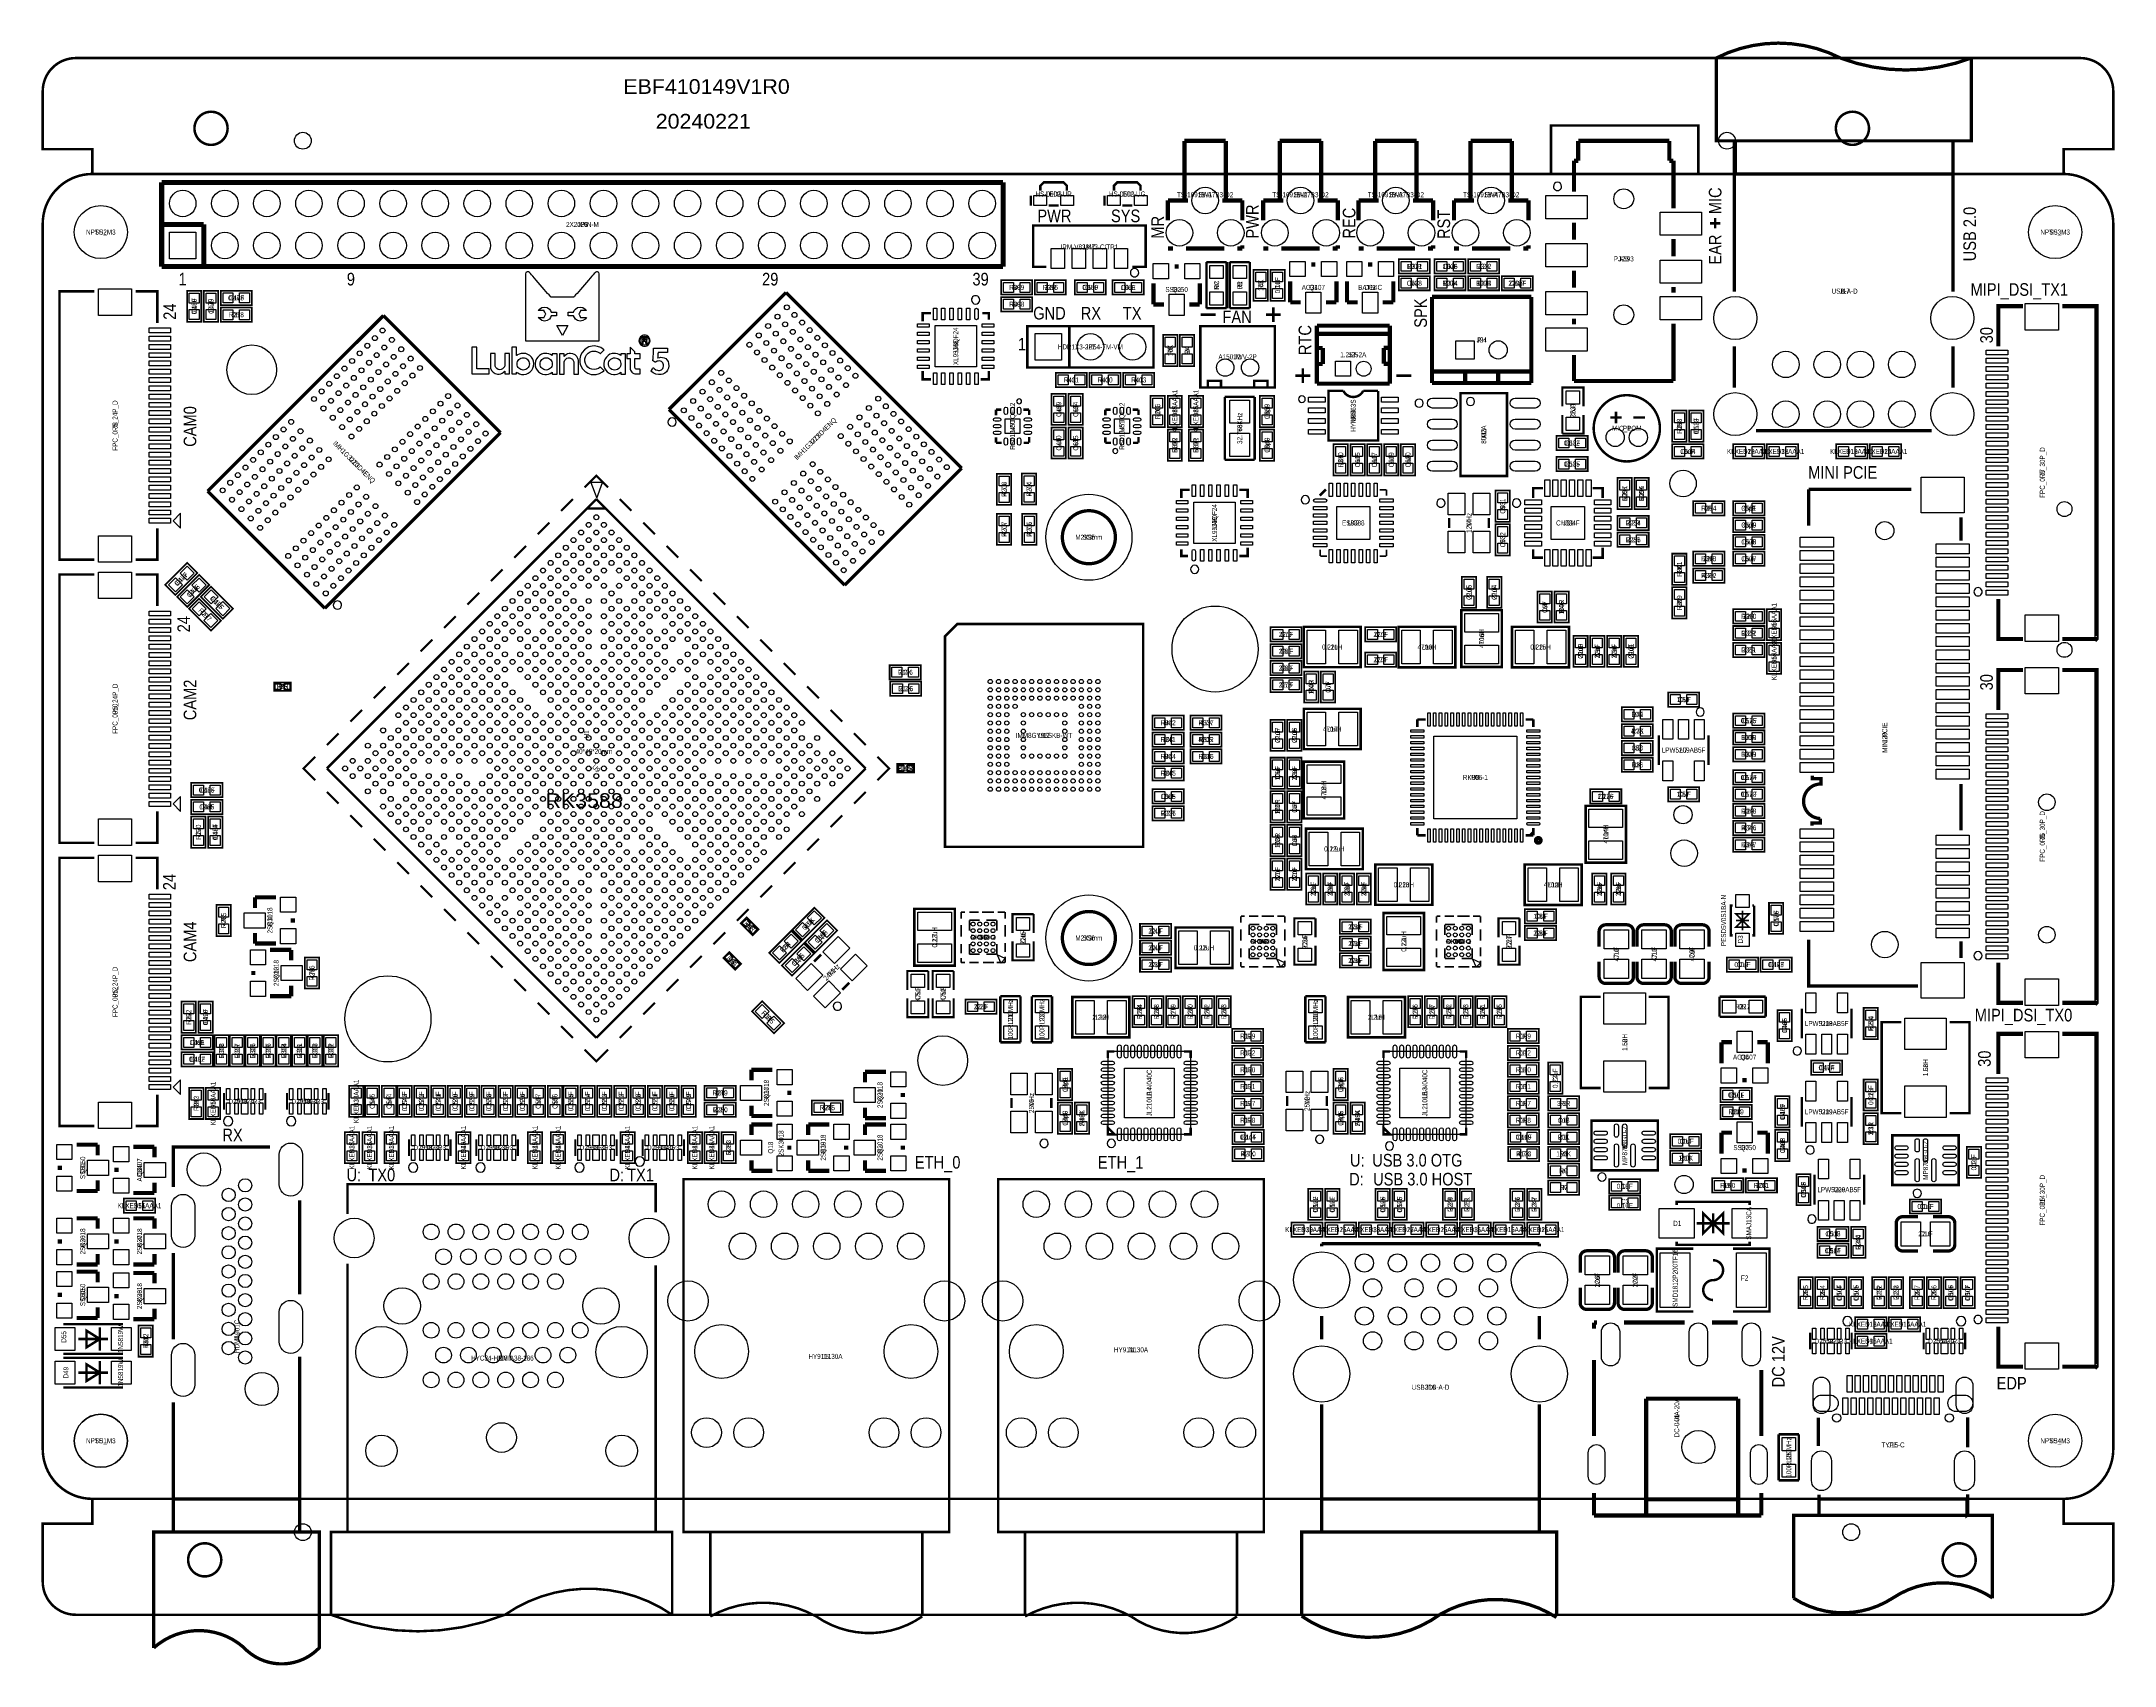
# Model space of a CAD drawing. Extents: x 0 to 125, y -10 to 88.
import ezdxf
from ezdxf.enums import TextEntityAlignment as Align

# ---------------------------------------------------------------- set-up
doc = ezdxf.new("R2010")
doc.units = 0
for name, color, linetype in [('BG_OUTLINE', 12, 'CONTINUOUS'), ('BG_SILKSCREEN_TOP', 7, 'CONTINUOUS'), ('CV_SILKSCREEN_TOP', 52, 'CONTINUOUS'), ('PG_SILKSCREEN_TOP', 7, 'CONTINUOUS'), ('PIN_TOP', 92, 'CONTINUOUS'), ('RD_SILKSCREEN_TOP', 12, 'CONTINUOUS')]:
    doc.layers.add(name, color=color, linetype=linetype)

msp = doc.modelspace()

# ---------------------------------------------------------------- linework, layer by layer
at = {"layer": 'BG_OUTLINE', "const_width": 0.1524}
for points in [[(2.999994, 80.000094), (2.999994, 81.500091), (0, 81.500091), (0, 85.000084, -0.414214), (1.999996, 87.00008), (123.000008, 87.00008, -0.414214), (125.000004, 85.000084), (125.000004, 81.500091), (122.00001, 81.500091), (122.00001, 80.000094)], [(11.159998, 82.758077, 1), (9.160002, 82.758077, 1), (11.159998, 82.758077)], [(110.252002, 82.758077, 1), (108.252006, 82.758077, 1), (110.252002, 82.758077)], [(125.000004, 77.0001), (125.000004, 2.999994, -0.414214), (122.00001, 0), (2.999994, 0, -0.414214), (0, 2.999994), (0, 77.0001, -0.414214), (2.999994, 80.000094), (122.00001, 80.000094, -0.414214), (125.000004, 77.0001)], [(122.00001, 0), (122.00001, -1.499997), (125.000004, -1.499997), (125.000004, -4.99999, -0.414214), (123.000008, -6.999986), (1.999996, -6.999986, -0.414214), (0, -4.99999), (0, -1.499997), (2.999994, -1.499997), (2.999994, 0)], [(10.778998, -3.683, 1), (8.779002, -3.683, 1), (10.778998, -3.683)], [(116.696998, -3.683, 1), (114.697002, -3.683, 1), (116.696998, -3.683)]]:
    msp.add_lwpolyline(points, format="xyb", dxfattribs=at)
msp.add_lwpolyline([(91.059, 80.01), (91.059, 82.931), (99.949, 82.931), (99.949, 80.01)], dxfattribs=at)
at = {"layer": 'BG_SILKSCREEN_TOP'}
for points, const_width in [([(100.6475, 77.0255), (101.2825, 77.0255)], 0.1524), ([(100.965, 77.343), (100.965, 76.708)], 0.1524), ([(69.9135, 71.501), (70.8025, 71.501)], 0.1524), ([(73.8505, 71.501), (74.7395, 71.501)], 0.1524), ([(74.295, 71.0565), (74.295, 71.9455)], 0.1524), ([(75.6285, 67.818), (76.5175, 67.818)], 0.1524), ([(76.073, 67.3735), (76.073, 68.2625)], 0.1524), ([(81.7245, 67.818), (82.6135, 67.818)], 0.1524), ([(112.805566, 60.96635), (106.605476, 60.96635)], 0.2), ([(106.605781, 60.966045), (106.605781, 58.766151)], 0.2), ([(115.80556, 57.866153), (115.80556, 59.26615)], 0.2), ([(115.80556, 40.366163), (115.80556, 43.166157)], 0.2), ([(106.605781, 33.76615), (106.605781, 30.966156), (113.21636, 30.966156)], 0.2), ([(115.80556, 32.666153), (115.80556, 33.666151)], 0.2)]:
    msp.add_lwpolyline(points, dxfattribs=dict(at, const_width=const_width))
for points in [[(32.04337, 72.55637), (31.99511, 72.55637), (31.84271, 72.55637), (31.61665, 72.55637), (31.37027, 72.55637), (31.12135, 72.55637), (30.89529, 72.55637), (30.74289, 72.55637), (30.70479, 72.55637), (30.68701, 72.55637), (30.67177, 72.57415), (30.56763, 72.69353), (30.47873, 72.79005), (30.27045, 73.02881), (30.03931, 73.30313), (29.79801, 73.58253), (29.58973, 73.82383), (29.50337, 73.91019), (29.43733, 73.99147), (29.39923, 74.03973), (29.38145, 74.05497), (29.31795, 74.09561), (29.23667, 74.08799), (29.17317, 74.04735), (29.15031, 73.96861), (29.15031, 73.95083), (29.15031, 73.92035), (29.15031, 73.79081), (29.15031, 73.59015), (29.15031, 73.33361), (29.15031, 73.02881), (29.15031, 72.68591), (29.15031, 71.93915), (29.15031, 71.20255), (29.15031, 70.85965), (29.15031, 70.55485), (29.15031, 70.29831), (29.15031, 70.09765), (29.15031, 69.96811), (29.15031, 69.93763), (29.15031, 69.92239), (29.16555, 69.92239), (29.19857, 69.92239), (29.26207, 69.92239), (29.34081, 69.92239), (29.55925, 69.92239), (29.84627, 69.92239), (30.18409, 69.92239), (30.55239, 69.92239), (31.37027, 69.92239), (32.18561, 69.92239), (32.56407, 69.92239), (32.89935, 69.92239), (33.17875, 69.92239), (33.39719, 69.92239), (33.47593, 69.92239), (33.53943, 69.92239), (33.58007, 69.92239), (33.58769, 69.92239), (33.58769, 69.93763), (33.58769, 69.96811), (33.58769, 70.09765), (33.58769, 70.29831), (33.58769, 70.55485), (33.58769, 70.85965), (33.58769, 71.20255), (33.58769, 71.93915), (33.58769, 72.68591), (33.58769, 73.02881), (33.58769, 73.33361), (33.58769, 73.59015), (33.58769, 73.79081), (33.58769, 73.92035), (33.58769, 73.95083), (33.58769, 73.96861), (33.56483, 74.04735), (33.50133, 74.08799), (33.42767, 74.09561), (33.35655, 74.05497), (33.34131, 74.03973), (33.30067, 73.99147), (33.23717, 73.91019), (33.14827, 73.82383), (32.93999, 73.58253), (32.70631, 73.30313), (32.46755, 73.02881), (32.25927, 72.79005), (32.17037, 72.69353), (32.10687, 72.62241), (32.06623, 72.57415), (32.05861, 72.55637)], [(30.65653, 71.33209), (30.59303, 71.24319), (30.44825, 71.14667), (30.28823, 71.11619), (30.12821, 71.14667), (29.91993, 71.32447), (30.26283, 71.32447), (30.28061, 71.35495), (30.31871, 71.43623), (30.35935, 71.50735), (30.37459, 71.54037), (30.35935, 71.58101), (30.31871, 71.65213), (30.28061, 71.72325), (30.26283, 71.76389), (29.91993, 71.76389), (29.98343, 71.84517), (30.12821, 71.93915), (30.28823, 71.96455), (30.44825, 71.93915), (30.59303, 71.84517), (30.65653, 71.75627), (30.69717, 71.65213), (31.00959, 71.65213), (31.00959, 71.43623), (30.69717, 71.43623)], [(32.75457, 71.24319), (32.60979, 71.14667), (32.44977, 71.11619), (32.28975, 71.14667), (32.15513, 71.24319), (32.04337, 71.43623), (31.72841, 71.43623), (31.72841, 71.65213), (32.04337, 71.65213), (32.08147, 71.75627), (32.15513, 71.84517), (32.28975, 71.93915), (32.44977, 71.96455), (32.60979, 71.93915), (32.75457, 71.84517), (32.82061, 71.76389), (32.47517, 71.76389), (32.45993, 71.72325), (32.37865, 71.58101), (32.36341, 71.54037), (32.37865, 71.50735), (32.41929, 71.43623), (32.47517, 71.32447), (32.82061, 71.32447)], [(31.70555, 70.84187), (31.37027, 70.25005), (31.03245, 70.84187)], [(36.262437, 70.266687), (36.201477, 70.246367), (36.092257, 70.175247), (36.021137, 70.066027), (36.000817, 69.999987), (35.995737, 69.933947), (36.000817, 69.867907), (36.021137, 69.804407), (36.092257, 69.697727), (36.201477, 69.626607), (36.262437, 69.606287), (36.333557, 69.596127), (36.399597, 69.606287), (36.463097, 69.626607), (36.569777, 69.697727), (36.640897, 69.804407), (36.661217, 69.867907), (36.666297, 69.933947), (36.661217, 69.999987), (36.640897, 70.066027), (36.569777, 70.175247), (36.463097, 70.246367), (36.399597, 70.266687), (36.333557, 70.271767)], [(36.226877, 69.682487), (36.137977, 69.743447), (36.082097, 69.827267), (36.061777, 69.933947), (36.082097, 70.040627), (36.137977, 70.129527), (36.226877, 70.185407), (36.333557, 70.205727), (36.437697, 70.185407), (36.524057, 70.129527), (36.585017, 70.040627), (36.605337, 69.933947), (36.585017, 69.827267), (36.524057, 69.743447), (36.437697, 69.682487), (36.333557, 69.662167)], [(36.483417, 69.799327), (36.483417, 69.852667), (36.478337, 69.893307), (36.463097, 69.913627), (36.437697, 69.928867), (36.463097, 69.944107), (36.493577, 70.005067), (36.488497, 70.055867), (36.463097, 70.104127), (36.414837, 70.129527), (36.364037, 70.134607), (36.297997, 70.134607), (36.211637, 70.134607), (36.186237, 70.134607), (36.176077, 70.134607), (36.176077, 70.104127), (36.176077, 70.040627), (36.176077, 69.878067), (36.176077, 69.799327), (36.176077, 69.753607), (36.176077, 69.743447), (36.186237, 69.743447), (36.216717, 69.743447), (36.247197, 69.743447), (36.257357, 69.748527), (36.257357, 69.794247), (36.257357, 69.862827), (36.257357, 69.888227), (36.257357, 69.898387), (36.272597, 69.898387), (36.333557, 69.898387), (36.369117, 69.893307), (36.394517, 69.878067), (36.399597, 69.852667), (36.399597, 69.812027), (36.404677, 69.763767), (36.409757, 69.743447), (36.432617, 69.743447), (36.473257, 69.743447), (36.498657, 69.743447), (36.498657, 69.753607), (36.488497, 69.773927)], [(25.909397, 69.550407), (25.909397, 67.940047), (26.000837, 67.940047), (26.201497, 67.940047), (26.950797, 67.940047), (26.950797, 68.227067), (26.201497, 68.227067), (26.201497, 69.550407)], [(27.888057, 69.149087), (27.888057, 69.093207), (27.888057, 69.017007), (27.888057, 68.912867), (27.888057, 68.702047), (27.888057, 68.605527), (27.888057, 68.529327), (27.888057, 68.483607), (27.888057, 68.458207), (27.867737, 68.364227), (27.827097, 68.288027), (27.761057, 68.227067), (27.677237, 68.191507), (27.585797, 68.181347), (27.494357, 68.201667), (27.415617, 68.247387), (27.359737, 68.313427), (27.324177, 68.394707), (27.314017, 68.440427), (27.314017, 68.463287), (27.314017, 68.473447), (27.314017, 68.509007), (27.314017, 68.575047), (27.314017, 68.770627), (27.314017, 68.973827), (27.314017, 69.067807), (27.314017, 69.133847), (27.314017, 69.164327), (27.308937, 69.169407), (27.263217, 69.169407), (27.187017, 69.169407), (27.098117, 69.169407), (27.037157, 69.169407), (27.026997, 69.169407), (27.026997, 69.154167), (27.026997, 69.103367), (27.026997, 69.011927), (27.026997, 68.785867), (27.026997, 68.544567), (27.026997, 68.453127), (27.026997, 68.384547), (27.026997, 68.359147), (27.026997, 68.354067), (27.026997, 68.348987), (27.042237, 68.277867), (27.098117, 68.143247), (27.187017, 68.036567), (27.308937, 67.955287), (27.446097, 67.919727), (27.519757, 67.914647), (27.565477, 67.919727), (27.651837, 67.934967), (27.735657, 67.970527), (27.806777, 68.021327), (27.867737, 68.077207), (27.882977, 68.097527), (27.888057, 68.097527), (27.888057, 68.092447), (27.888057, 68.056887), (27.888057, 67.965447), (27.888057, 67.940047), (27.903297, 67.940047), (27.969337, 67.940047), (28.058237, 67.940047), (28.134437, 67.940047), (28.159837, 67.940047), (28.175077, 67.940047), (28.175077, 67.955287), (28.175077, 67.990847), (28.175077, 68.036567), (28.175077, 68.163567), (28.175077, 68.328667), (28.175077, 68.696967), (28.175077, 68.872227), (28.175077, 69.022087), (28.175077, 69.123687), (28.175077, 69.154167), (28.175077, 69.169407), (28.169997, 69.169407), (28.149677, 69.169407), (28.078557, 69.169407), (27.989657, 69.169407), (27.918537, 69.169407), (27.893137, 69.169407), (27.888057, 69.169407)], [(28.888817, 69.159247), (28.769437, 69.123687), (28.667837, 69.072887), (28.617037, 69.037327), (28.611957, 69.037327), (28.611957, 69.057647), (28.611957, 69.123687), (28.611957, 69.220207), (28.611957, 69.431027), (28.611957, 69.507227), (28.611957, 69.550407), (28.601797, 69.550407), (28.571317, 69.550407), (28.457017, 69.550407), (28.350337, 69.550407), (28.330017, 69.550407), (28.324937, 69.545327), (28.324937, 69.507227), (28.324937, 69.431027), (28.324937, 69.324347), (28.324937, 69.189727), (28.324937, 69.042407), (28.324937, 68.379467), (28.324937, 68.237227), (28.324937, 68.112767), (28.324937, 68.016247), (28.324937, 67.960367), (28.324937, 67.940047), (28.330017, 67.940047), (28.360497, 67.940047), (28.467177, 67.940047), (28.576397, 67.940047), (28.606877, 67.940047), (28.611957, 67.940047), (28.611957, 67.965447), (28.611957, 68.001007), (28.611957, 68.026407), (28.611957, 68.031487), (28.627197, 68.016247), (28.677997, 67.985767), (28.784677, 67.934967), (28.898977, 67.901947), (28.959937, 67.891787), (28.990417, 67.891787), (29.005657, 67.891787), (29.041217, 67.891787), (29.185997, 67.919727), (29.312997, 67.970527), (29.427297, 68.046727), (29.523817, 68.148327), (29.589857, 68.267707), (29.638117, 68.399787), (29.648277, 68.549647), (29.633037, 68.691887), (29.579697, 68.821427), (29.503497, 68.938267), (29.406977, 69.037327), (29.287597, 69.108447), (29.155517, 69.154167), (29.010737, 69.169407)], [(28.934537, 68.168647), (28.868497, 68.191507), (28.799917, 68.227067), (28.749117, 68.272787), (28.703397, 68.323587), (28.667837, 68.384547), (28.647517, 68.458207), (28.642437, 68.534407), (28.647517, 68.605527), (28.667837, 68.676647), (28.703397, 68.740147), (28.749117, 68.796027), (28.799917, 68.836667), (28.868497, 68.872227), (28.934537, 68.892547), (29.010737, 68.902707), (29.081857, 68.892547), (29.155517, 68.872227), (29.216477, 68.836667), (29.272357, 68.796027), (29.312997, 68.740147), (29.348557, 68.676647), (29.371417, 68.605527), (29.381577, 68.534407), (29.371417, 68.458207), (29.348557, 68.384547), (29.312997, 68.323587), (29.272357, 68.272787), (29.216477, 68.227067), (29.155517, 68.191507), (29.081857, 68.168647), (29.010737, 68.158487)], [(30.661737, 69.098287), (30.549977, 69.144007), (30.430597, 69.169407), (30.369637, 69.169407), (30.308677, 69.169407), (30.237557, 69.159247), (30.102937, 69.113527), (29.981017, 69.047487), (29.881957, 68.948427), (29.800677, 68.836667), (29.749877, 68.707127), (29.724477, 68.564887), (29.734637, 68.415027), (29.775277, 68.282947), (29.841317, 68.158487), (29.935297, 68.056887), (30.047057, 67.975607), (30.176597, 67.919727), (30.313757, 67.891787), (30.349317, 67.891787), (30.374717, 67.891787), (30.405197, 67.891787), (30.524577, 67.914647), (30.636337, 67.955287), (30.740477, 68.011167), (30.760797, 68.031487), (30.760797, 68.026407), (30.760797, 68.016247), (30.760797, 67.970527), (30.760797, 67.929887), (30.765877, 67.914647), (30.791277, 67.914647), (30.836997, 67.914647), (30.953837, 67.914647), (31.007177, 67.914647), (31.042737, 67.914647), (31.047817, 67.919727), (31.047817, 67.960367), (31.047817, 68.026407), (31.047817, 68.117847), (31.047817, 68.221987), (31.047817, 68.473447), (31.047817, 68.729987), (31.047817, 68.846827), (31.047817, 68.948427), (31.047817, 69.037327), (31.047817, 69.103367), (31.047817, 69.138927), (31.047817, 69.144007), (31.027497, 69.144007), (30.979237, 69.144007), (30.862397, 69.144007), (30.811597, 69.144007), (30.770957, 69.144007), (30.760797, 69.144007), (30.760797, 69.138927), (30.760797, 69.098287), (30.760797, 69.057647), (30.760797, 69.037327)], [(30.313757, 68.168647), (30.247717, 68.191507), (30.186757, 68.227067), (30.128337, 68.272787), (30.082617, 68.323587), (30.047057, 68.384547), (30.026737, 68.458207), (30.021657, 68.534407), (30.026737, 68.605527), (30.047057, 68.676647), (30.082617, 68.740147), (30.128337, 68.796027), (30.186757, 68.836667), (30.247717, 68.872227), (30.313757, 68.892547), (30.389957, 68.902707), (30.463617, 68.892547), (30.534737, 68.872227), (30.595697, 68.836667), (30.651577, 68.796027), (30.697297, 68.740147), (30.730317, 68.676647), (30.750637, 68.605527), (30.760797, 68.534407), (30.750637, 68.458207), (30.730317, 68.384547), (30.697297, 68.323587), (30.651577, 68.272787), (30.595697, 68.227067), (30.534737, 68.191507), (30.463617, 68.168647), (30.389957, 68.158487)], [(31.774257, 69.159247), (31.687897, 69.133847), (31.611697, 69.098287), (31.540577, 69.042407), (31.487237, 68.983987), (31.487237, 69.001767), (31.487237, 69.093207), (31.487237, 69.128767), (31.482157, 69.144007), (31.471997, 69.144007), (31.446597, 69.144007), (31.370397, 69.144007), (31.284037, 69.144007), (31.215457, 69.144007), (31.200217, 69.144007), (31.195137, 69.133847), (31.195137, 69.108447), (31.195137, 69.072887), (31.195137, 68.948427), (31.195137, 68.796027), (31.195137, 68.615687), (31.195137, 68.252467), (31.195137, 68.092447), (31.195137, 67.980687), (31.195137, 67.940047), (31.195137, 67.919727), (31.200217, 67.914647), (31.245937, 67.914647), (31.329757, 67.914647), (31.411037, 67.914647), (31.471997, 67.914647), (31.482157, 67.914647), (31.487237, 67.924807), (31.487237, 67.975607), (31.487237, 68.046727), (31.487237, 68.453127), (31.487237, 68.539487), (31.487237, 68.595367), (31.487237, 68.615687), (31.487237, 68.661407), (31.517717, 68.750307), (31.571057, 68.821427), (31.642177, 68.872227), (31.728537, 68.897627), (31.822517, 68.897627), (31.908877, 68.867147), (31.979997, 68.816347), (32.030797, 68.740147), (32.056197, 68.651247), (32.056197, 68.630927), (32.056197, 68.615687), (32.056197, 68.585207), (32.056197, 68.524247), (32.056197, 68.440427), (32.056197, 68.232147), (32.056197, 68.036567), (32.056197, 67.965447), (32.056197, 67.919727), (32.056197, 67.914647), (32.071437, 67.914647), (32.134937, 67.914647), (32.297497, 67.914647), (32.343217, 67.914647), (32.343217, 67.919727), (32.343217, 67.965447), (32.343217, 68.046727), (32.343217, 68.153407), (32.343217, 68.394707), (32.343217, 68.514087), (32.343217, 68.610607), (32.343217, 68.686807), (32.343217, 68.724907), (32.343217, 68.729987), (32.343217, 68.735067), (32.343217, 68.755387), (32.333057, 68.790947), (32.312737, 68.862067), (32.241617, 68.983987), (32.140017, 69.083047), (32.010477, 69.149087), (31.868237, 69.169407)], [(33.143317, 68.211827), (33.016317, 68.262627), (32.909637, 68.338827), (32.820737, 68.440427), (32.759777, 68.559807), (32.729297, 68.691887), (32.734377, 68.836667), (32.769937, 68.968747), (32.835977, 69.083047), (32.929957, 69.179567), (33.041717, 69.250687), (33.171257, 69.298947), (33.242377, 69.309107), (33.277937, 69.309107), (33.298257, 69.309107), (33.364297, 69.304027), (33.493837, 69.268467), (33.610677, 69.199887), (33.661477, 69.159247), (33.666557, 69.154167), (33.671637, 69.154167), (33.676717, 69.159247), (33.714817, 69.194807), (33.760537, 69.240527), (33.851977, 69.334507), (33.882457, 69.364987), (33.887537, 69.370067), (33.872297, 69.380227), (33.857057, 69.395467), (33.686877, 69.512307), (33.498917, 69.591047), (33.389697, 69.606287), (33.283017, 69.616447), (33.176337, 69.606287), (33.067117, 69.585967), (32.965517, 69.555487), (32.871537, 69.507227), (32.703897, 69.390387), (32.569277, 69.230367), (32.472757, 69.047487), (32.442277, 68.943347), (32.427037, 68.841747), (32.421957, 68.729987), (32.432117, 68.620767), (32.452437, 68.514087), (32.487997, 68.415027), (32.589597, 68.237227), (32.734377, 68.087367), (32.909637, 67.975607), (33.006157, 67.934967), (33.107757, 67.901947), (33.216977, 67.891787), (33.272857, 67.886707), (33.303337, 67.886707), (33.410017, 67.896867), (33.615757, 67.955287), (33.791017, 68.056887), (33.872297, 68.117847), (33.887537, 68.133087), (33.882457, 68.133087), (33.877377, 68.143247), (33.841817, 68.173727), (33.796097, 68.221987), (33.702117, 68.318507), (33.676717, 68.343907), (33.666557, 68.348987), (33.651317, 68.333747), (33.544637, 68.257547), (33.420177, 68.211827), (33.283017, 68.196587)], [(34.807017, 69.098287), (34.697797, 69.144007), (34.580957, 69.169407), (34.517457, 69.169407), (34.451417, 69.169407), (34.380297, 69.159247), (34.245677, 69.113527), (34.128837, 69.047487), (34.027237, 68.948427), (33.948497, 68.836667), (33.892617, 68.707127), (33.872297, 68.564887), (33.877377, 68.415027), (33.918017, 68.282947), (33.991677, 68.158487), (34.078037, 68.056887), (34.189797, 67.975607), (34.319337, 67.919727), (34.461577, 67.891787), (34.497137, 67.891787), (34.517457, 67.891787), (34.550477, 67.891787), (34.672397, 67.914647), (34.784157, 67.955287), (34.883217, 68.011167), (34.903537, 68.031487), (34.903537, 68.026407), (34.903537, 68.016247), (34.903537, 67.970527), (34.903537, 67.929887), (34.908617, 67.914647), (34.934017, 67.914647), (34.984817, 67.914647), (35.104197, 67.914647), (35.154997, 67.914647), (35.185477, 67.914647), (35.190557, 67.919727), (35.190557, 67.960367), (35.190557, 68.026407), (35.190557, 68.117847), (35.190557, 68.221987), (35.190557, 68.473447), (35.190557, 68.729987), (35.190557, 68.846827), (35.190557, 68.948427), (35.190557, 69.037327), (35.190557, 69.103367), (35.190557, 69.138927), (35.190557, 69.144007), (35.170237, 69.144007), (35.124517, 69.144007), (35.005137, 69.144007), (34.954337, 69.144007), (34.918777, 69.144007), (34.903537, 69.144007), (34.903537, 69.138927), (34.903537, 69.098287), (34.903537, 69.057647), (34.903537, 69.037327)], [(34.436177, 68.168647), (34.354897, 68.201667), (34.278697, 68.257547), (34.220277, 68.323587), (34.179637, 68.404867), (34.159317, 68.493767), (34.159317, 68.590287), (34.184717, 68.676647), (34.230437, 68.755387), (34.293937, 68.821427), (34.370137, 68.867147), (34.456497, 68.897627), (34.550477, 68.902707), (34.641917, 68.887467), (34.723197, 68.851907), (34.796857, 68.796027), (34.852737, 68.724907), (34.888297, 68.641087), (34.903537, 68.554727), (34.903537, 68.493767), (34.883217, 68.399787), (34.842577, 68.323587), (34.779077, 68.257547), (34.707957, 68.201667), (34.626677, 68.168647), (34.530157, 68.158487)], [(35.754437, 68.333747), (35.754437, 68.404867), (35.754437, 68.610607), (35.754437, 68.712207), (35.754437, 68.796027), (35.754437, 68.846827), (35.754437, 68.856987), (35.784917, 68.856987), (35.835717, 68.856987), (35.960177, 68.856987), (36.021137, 68.856987), (36.061777, 68.856987), (36.077017, 68.856987), (36.077017, 68.867147), (36.077017, 68.902707), (36.077017, 68.953507), (36.077017, 69.067807), (36.077017, 69.108447), (36.077017, 69.138927), (36.077017, 69.144007), (36.051617, 69.144007), (35.939857, 69.144007), (35.815397, 69.144007), (35.769677, 69.144007), (35.754437, 69.144007), (35.754437, 69.164327), (35.754437, 69.245607), (35.749357, 69.260847), (35.729037, 69.288787), (35.688397, 69.329427), (35.574097, 69.441187), (35.523297, 69.491987), (35.482657, 69.527547), (35.467417, 69.550407), (35.462337, 69.550407), (35.462337, 69.517387), (35.462337, 69.456427), (35.462337, 69.385307), (35.462337, 69.230367), (35.462337, 69.174487), (35.462337, 69.144007), (35.457257, 69.144007), (35.436937, 69.144007), (35.365817, 69.144007), (35.292157, 69.144007), (35.271837, 69.144007), (35.266757, 69.144007), (35.266757, 69.123687), (35.266757, 69.083047), (35.266757, 68.973827), (35.266757, 68.877307), (35.266757, 68.856987), (35.271837, 68.856987), (35.322637, 68.856987), (35.401377, 68.856987), (35.457257, 68.856987), (35.462337, 68.856987), (35.462337, 68.816347), (35.462337, 68.740147), (35.462337, 68.630927), (35.462337, 68.404867), (35.462337, 68.318507), (35.462337, 68.272787), (35.462337, 68.267707), (35.462337, 68.257547), (35.467417, 68.221987), (35.487737, 68.148327), (35.518217, 68.087367), (35.558857, 68.031487), (35.612197, 67.985767), (35.678237, 67.950207), (35.744277, 67.929887), (35.810317, 67.924807), (35.825557, 67.924807), (35.861117, 67.924807), (35.965257, 67.924807), (36.056697, 67.924807), (36.077017, 67.924807), (36.077017, 67.929887), (36.077017, 67.955287), (36.077017, 68.001007), (36.077017, 68.112767), (36.077017, 68.163567), (36.077017, 68.201667), (36.077017, 68.211827), (36.066857, 68.211827), (35.995737, 68.211827), (35.909377, 68.211827), (35.871277, 68.211827), (35.850957, 68.211827), (35.820477, 68.216907), (35.784917, 68.237227), (35.759517, 68.267707), (35.754437, 68.308347)], [(36.358957, 69.964427), (36.257357, 69.964427), (36.257357, 70.066027), (36.353877, 70.066027), (36.374197, 70.060947), (36.404677, 70.040627), (36.409757, 70.005067), (36.394517, 69.974587)], [(36.724717, 68.110227), (36.745037, 68.140707), (36.805997, 68.229607), (36.836477, 68.265167), (36.856797, 68.290567), (36.856797, 68.295647), (36.861877, 68.295647), (36.872037, 68.285487), (36.922837, 68.244847), (37.021897, 68.181347), (37.123497, 68.145787), (37.179377, 68.140707), (37.225097, 68.140707), (37.293677, 68.150867), (37.349557, 68.171187), (37.400357, 68.209287), (37.440997, 68.260087), (37.466397, 68.321047), (37.481637, 68.392167), (37.481637, 68.468367), (37.466397, 68.536947), (37.440997, 68.597907), (37.405437, 68.643627), (37.354637, 68.679187), (37.298757, 68.699507), (37.232717, 68.709667), (37.164137, 68.704587), (37.098097, 68.689347), (37.026977, 68.653787), (36.991417, 68.633467), (36.976177, 68.633467), (36.927917, 68.663947), (36.866957, 68.704587), (36.846637, 68.714747), (36.841557, 68.719827), (36.841557, 68.740147), (36.841557, 68.778247), (36.846637, 68.829047), (36.851717, 68.900167), (36.866957, 69.222747), (36.877117, 69.372607), (36.877117, 69.423407), (36.882197, 69.464047), (36.882197, 69.479287), (36.887277, 69.484367), (36.922837, 69.484367), (36.976177, 69.484367), (37.118417, 69.484367), (37.303837, 69.484367), (37.481637, 69.484367), (37.631497, 69.484367), (37.682297, 69.484367), (37.712777, 69.484367), (37.722937, 69.474207), (37.722937, 69.443727), (37.722937, 69.392927), (37.722937, 69.278627), (37.722937, 69.237987), (37.722937, 69.222747), (37.712777, 69.222747), (37.692457, 69.222747), (37.611177, 69.222747), (37.369877, 69.222747), (37.258117, 69.222747), (37.174297, 69.222747), (37.153977, 69.222747), (37.148897, 69.197347), (37.143817, 69.141467), (37.138737, 69.070347), (37.128577, 68.935727), (37.123497, 68.895087), (37.123497, 68.890007), (37.133657, 68.895087), (37.247957, 68.925567), (37.303837, 68.930647), (37.410517, 68.925567), (37.519737, 68.895087), (37.611177, 68.849367), (37.687377, 68.773167), (37.748337, 68.674107), (37.786437, 68.557267), (37.796597, 68.417567), (37.776277, 68.280407), (37.728017, 68.155947), (37.651817, 68.054347), (37.560377, 67.973067), (37.446077, 67.919727), (37.329237, 67.889247), (37.263197, 67.884167), (37.174297, 67.889247), (37.006657, 67.919727), (36.851717, 67.993387), (36.714557, 68.100067)]]:
    msp.add_lwpolyline(points, close=True, dxfattribs=at)
at = {"layer": 'BG_SILKSCREEN_TOP', "const_width": 0.2}
msp.add_lwpolyline([(106.819065, 40.640457), (106.819065, 40.800757), (107.323077, 40.800757), (107.323077, 41.079344, -0.98891), (107.346877, 43.166563), (107.358866, 43.166563), (107.358866, 43.492344), (106.825161, 43.492344), (106.825161, 43.676062)], format="xyb", dxfattribs=at)
at = {"layer": 'BG_SILKSCREEN_TOP'}
msp.add_lwpolyline([(5.108753, 3.507994, 1), (1.907235, 3.507994, 1)], format="xyb", close=True, dxfattribs=at)
at = {"layer": 'PG_SILKSCREEN_TOP'}
for points, const_width in [([(101.03198, 87.001121, -0.240364), (108.53199, 87.001121)], 0.2), ([(108.53199, 87.001121, 0.182961), (116.432, 87.001121)], 0.2), ([(79.72011, 66.904997, -0.618031), (78.520112, 66.904997)], 0.150012), ([(97.630996, 64.643, 1.000001), (93.631004, 64.642975, 0.999999), (97.630996, 64.643)], 0.150012), ([(64.75697, 58.066457, 0.999996), (61.556976, 58.066457, 1.000004), (64.75697, 58.066457)], 0.2), ([(106.819065, 40.64066), (106.819065, 40.800757), (107.322976, 40.800757), (107.322976, 41.079445, -0.988668), (107.346775, 43.166563), (107.358663, 43.166563), (107.358663, 43.492445), (106.825059, 43.492445), (106.825059, 43.67624)], 0.2), ([(90.428394, 39.761008, 1.000036), (90.145616, 39.760982, 0.999964), (90.428394, 39.761008)], 0.249936), ([(64.75697, 33.866353, 0.999999), (61.556976, 33.866353, 1.000001), (64.75697, 33.866353)], 0.2), ([(95.631, 34.662872), (94.361, 34.663126, 0.414214), (93.96095, 34.263076)], 0.199898), ([(96.03105, 33.343088), (96.03105, 34.263076, 0.4144), (95.631, 34.662872)], 0.199898), ([(97.917, 34.662872), (96.647, 34.663126, 0.414214), (96.24695, 34.263076)], 0.199898), ([(98.31705, 33.343088), (98.31705, 34.263076, 0.4144), (97.917, 34.662872)], 0.199898), ([(100.203, 34.662872), (98.933, 34.663126, 0.414214), (98.53295, 34.263076)], 0.199898), ([(100.60305, 33.343088), (100.60305, 34.263076, 0.4144), (100.203, 34.662872)], 0.199898), ([(93.96095, 32.442912), (93.96095, 31.522924, 0.414214), (94.361, 31.122874)], 0.199898), ([(96.24695, 32.442912), (96.24695, 31.522924, 0.414214), (96.647, 31.122874)], 0.199898), ([(98.53295, 32.442912), (98.53295, 31.522924, 0.414214), (98.933, 31.122874)], 0.199898), ([(94.361, 31.122874), (95.631, 31.122874, 0.414214), (96.03105, 31.522924)], 0.199898), ([(96.647, 31.122874), (97.917, 31.122874, 0.414214), (98.31705, 31.522924)], 0.199898), ([(98.933, 31.122874), (100.203, 31.122874, 0.414214), (100.60305, 31.522924)], 0.199898), ([(113.214912, 17.03705), (112.294924, 17.03705, 0.414214), (111.894874, 16.637)], 0.199898), ([(111.894874, 16.637), (111.894874, 15.367, 0.414214), (112.294924, 14.96695)], 0.199898), ([(115.434872, 15.367), (115.435126, 16.637, 0.414214), (115.035076, 17.03705)], 0.199898), ([(94.488, 14.978126), (93.218, 14.978126, 0.414214), (92.81795, 14.578076)], 0.199898), ([(94.88805, 13.658088), (94.88805, 14.578076, 0.414214), (94.488, 14.978126)], 0.199898), ([(96.774, 14.978126), (95.504, 14.978126, 0.414214), (95.10395, 14.578076)], 0.199898), ([(97.17405, 13.658088), (97.17405, 14.578076, 0.414214), (96.774, 14.978126)], 0.199898), ([(114.115088, 14.96695), (115.035076, 14.96695, 0.4144), (115.434872, 15.367)], 0.199898), ([(100.845087, 13.208, 1), (100.845087, 14.407998)], 0.150012), ([(92.81795, 12.757912), (92.81795, 11.837924, 0.4144), (93.218, 11.438128)], 0.199898), ([(95.10395, 12.757912), (95.10395, 11.837924, 0.4144), (95.504, 11.438128)], 0.199898), ([(100.845087, 13.208, 1), (100.845087, 12.008002)], 0.150012), ([(93.218, 11.438128), (94.488, 11.437874, 0.414214), (94.88805, 11.837924)], 0.199898), ([(95.504, 11.438128), (96.774, 11.437874, 0.414214), (97.17405, 11.837924)], 0.199898), ([(111.702977, -5.979998, -0.302775), (117.702965, -5.979998)], 0.2), ([(27.899995, -7.000011, -0.31168), (38, -7.000011)], 0.150012), ([(46.699983, -7.099986, 0.258538), (40.29997, -7.099986)], 0.150012), ([(65.69997, -7.099986, 0.258538), (59.299958, -7.099986)], 0.150012), ([(84.383169, -6.960083, -0.280416), (91.38318, -7.160082)], 0.2), ([(105.702989, -5.999988, 0.296873), (111.702977, -5.979998)], 0.2), ([(17.399991, -7.000011, 0.190493), (27.899995, -7.000011)], 0.150012), ([(53.099995, -7.099986, -0.313617), (46.699983, -7.099986)], 0.150012), ([(72.099983, -7.099986, -0.313617), (65.69997, -7.099986)], 0.150012), ([(75.999975, -7.079996, 0.319777), (84.383169, -6.960083)], 0.2), ([(12.123903, -8.964092, 0.379163), (6.700012, -8.999982)], 0.2), ([(16.723893, -8.964092, -0.435473), (12.123903, -8.964092)], 0.2)]:
    msp.add_lwpolyline(points, format="xyb", dxfattribs=dict(at, const_width=const_width))
for points, const_width in [([(101.03198, 87.001121), (101.03198, 82.001131), (116.432, 82.001131), (116.432, 87.001121)], 0.2), ([(71.423886, 82.00009), (68.923789, 82.00009)], 0.254), ([(68.923789, 82.00009), (68.923789, 78.400199)], 0.254), ([(71.423886, 82.00009), (71.423886, 78.400199)], 0.254), ([(77.181202, 82.00009), (74.681105, 82.00009)], 0.254), ([(74.681105, 82.00009), (74.681105, 78.400199)], 0.254), ([(77.181202, 82.00009), (77.181202, 78.400199)], 0.254), ([(82.938518, 82.00009), (80.438422, 82.00009)], 0.254), ([(80.438422, 82.00009), (80.438422, 78.400199)], 0.254), ([(82.938518, 82.00009), (82.938518, 78.400199)], 0.254), ([(88.695835, 82.00009), (86.195738, 82.00009)], 0.254), ([(86.195738, 82.00009), (86.195738, 78.400199)], 0.254), ([(88.695835, 82.00009), (88.695835, 78.400199)], 0.254), ([(92.696868, 82.00009), (92.696868, 80.799889)], 0.254), ([(98.196781, 82.00009), (92.696868, 82.00009)], 0.254), ([(98.196781, 80.799889), (98.196781, 82.00009)], 0.254), ([(102.131978, 72.901124), (102.131978, 82.001131), (115.332002, 82.001131), (115.332002, 72.901124)], 0.2), ([(102.182092, 82.001131), (102.182092, 80.001135), (115.332002, 80.001135), (115.332002, 82.001131)], 0.2), ([(92.446983, 80.799889), (92.446983, 78.930983)], 0.254), ([(92.696868, 80.799889), (92.446983, 80.799889)], 0.254), ([(98.446971, 80.799889), (98.196781, 80.799889)], 0.254), ([(98.446971, 79.84998), (98.446971, 80.799889)], 0.254), ([(7.181977, 79.492094), (57.981977, 79.492094)], 0.3048), ([(7.181977, 74.412094), (7.181977, 79.492094)], 0.3048), ([(57.981977, 79.492094), (57.981977, 74.412094)], 0.3048), ([(60.229877, 78.991384), (60.229877, 79.291205), (60.430588, 79.491789), (61.629366, 79.491789), (61.830077, 79.291205), (61.830077, 78.991384)], 0.149911), ([(64.674877, 78.991384), (64.674877, 79.291205), (64.875588, 79.491789), (66.074366, 79.491789), (66.275077, 79.291205), (66.275077, 78.991384)], 0.149911), ([(98.446971, 79.899993), (98.446971, 79.84998)], 0.254), ([(98.446971, 77.931289), (98.446971, 79.899993)], 0.254), ([(59.653272, 78.681605), (59.653272, 78.082089)], 0.149911), ([(60.730282, 78.0923), (61.329672, 78.0923)], 0.149911), ([(64.098272, 78.681605), (64.098272, 78.082089)], 0.149911), ([(65.175282, 78.0923), (65.774672, 78.0923)], 0.149911), ([(67.923766, 78.400199), (67.923766, 77.206399)], 0.254), ([(69.142788, 78.400199), (67.923766, 78.400199)], 0.254), ([(72.423884, 78.400199), (71.204988, 78.400199)], 0.254), ([(72.423884, 78.400199), (72.423884, 77.206399)], 0.254), ([(73.681082, 78.400199), (73.681082, 77.206399)], 0.254), ([(74.900104, 78.400199), (73.681082, 78.400199)], 0.254), ([(78.1812, 78.400199), (76.962305, 78.400199)], 0.254), ([(78.1812, 78.400199), (78.1812, 77.206399)], 0.254), ([(79.438398, 78.400199), (79.438398, 77.206399)], 0.254), ([(80.657421, 78.400199), (79.438398, 78.400199)], 0.254), ([(83.938516, 78.400199), (82.719621, 78.400199)], 0.254), ([(83.938516, 78.400199), (83.938516, 77.206399)], 0.254), ([(85.195715, 78.400199), (85.195715, 77.206399)], 0.254), ([(86.414737, 78.400199), (85.195715, 78.400199)], 0.254), ([(89.695833, 78.400199), (88.476938, 78.400199)], 0.254), ([(89.695833, 78.400199), (89.695833, 77.206399)], 0.254), ([(9.721977, 76.952094), (7.181977, 76.952094)], 0.3048), ([(9.721977, 74.412094), (9.721977, 76.952094)], 0.3048), ([(65.788972, 74.393069), (66.58897, 74.393069), (66.58897, 76.893064), (59.788984, 76.893064), (59.788984, 74.393069), (60.588982, 74.393069)], 0.150012), ([(92.446983, 77.06868), (92.446983, 76.03109)], 0.254), ([(68.226788, 75.500281), (67.923766, 75.500281)], 0.254), ([(71.326883, 75.500281), (69.020766, 75.500281)], 0.254), ([(72.423884, 75.500281), (72.120887, 75.500281)], 0.254), ([(72.423884, 75.693803), (72.423884, 75.500281)], 0.254), ([(73.984104, 75.500281), (73.681082, 75.500281)], 0.254), ([(77.084199, 75.500281), (74.778083, 75.500281)], 0.254), ([(78.1812, 75.500281), (77.878203, 75.500281)], 0.254), ([(78.1812, 75.693803), (78.1812, 75.500281)], 0.254), ([(79.74142, 75.500281), (79.438398, 75.500281)], 0.254), ([(82.841516, 75.500281), (80.535399, 75.500281)], 0.254), ([(83.938516, 75.500281), (83.63552, 75.500281)], 0.254), ([(83.938516, 75.693803), (83.938516, 75.500281)], 0.254), ([(85.498737, 75.500281), (85.195715, 75.500281)], 0.254), ([(88.598832, 75.500281), (86.292715, 75.500281)], 0.254), ([(89.695833, 75.500281), (89.392836, 75.500281)], 0.254), ([(89.695833, 75.693803), (89.695833, 75.500281)], 0.254), ([(98.446971, 76.068885), (98.446971, 75.031092)], 0.254), ([(57.981977, 74.412094), (7.181977, 74.412094)], 0.3048), ([(68.58, 74.4093), (68.326, 74.4093)], 0.254), ([(70.2564, 71.8947), (70.2564, 74.676)], 0.1524), ([(70.2564, 74.676), (71.4756, 74.676)], 0.1524), ([(71.4756, 74.676), (71.4756, 71.8947)], 0.1524), ([(71.6534, 71.8947), (71.6534, 74.676)], 0.1524), ([(71.6534, 74.676), (72.8726, 74.676)], 0.1524), ([(72.8726, 74.676), (72.8726, 71.8947)], 0.1524), ([(73.9648, 74.2188), (73.9648, 72.3392), (73.1012, 72.3392), (73.1012, 74.2188), (73.9648, 74.2188)], 0.1016), ([(74.9808, 74.2188), (74.9808, 72.3392), (74.1172, 72.3392), (74.1172, 74.2188), (74.9808, 74.2188)], 0.1016), ([(76.835, 74.5363), (76.581, 74.5363)], 0.254), ([(80.264, 74.5363), (80.01, 74.5363)], 0.254), ([(83.7438, 73.9902), (81.8642, 73.9902), (81.8642, 74.8538), (83.7438, 74.8538), (83.7438, 73.9902)], 0.1016), ([(83.7438, 72.9742), (81.8642, 72.9742), (81.8642, 73.8378), (83.7438, 73.8378), (83.7438, 72.9742)], 0.1016), ([(85.9028, 73.9902), (84.0232, 73.9902), (84.0232, 74.8538), (85.9028, 74.8538), (85.9028, 73.9902)], 0.1016), ([(85.9028, 72.9742), (84.0232, 72.9742), (84.0232, 73.8378), (85.9028, 73.8378), (85.9028, 72.9742)], 0.1016), ([(86.0552, 74.8538), (87.9348, 74.8538), (87.9348, 73.9902), (86.0552, 73.9902), (86.0552, 74.8538)], 0.1016), ([(87.9348, 72.9742), (86.0552, 72.9742), (86.0552, 73.8378), (87.9348, 73.8378), (87.9348, 72.9742)], 0.1016), ([(88.0872, 73.8378), (89.9668, 73.8378), (89.9668, 72.9742), (88.0872, 72.9742), (88.0872, 73.8378)], 0.1016), ([(92.446983, 74.168787), (92.446983, 73.131375)], 0.254), ([(3.115996, 56.70997), (1.016, 56.70997), (1.016, 72.909989), (3.115996, 72.909989)], 0.150012), ([(5.615991, 72.909989), (6.915988, 72.909989), (6.915988, 71.009967)], 0.150012), ([(8.7122, 71.0692), (8.7122, 72.9488), (9.5758, 72.9488), (9.5758, 71.0692), (8.7122, 71.0692)], 0.1016), ([(9.7282, 71.0692), (9.7282, 72.9488), (10.5918, 72.9488), (10.5918, 71.0692), (9.7282, 71.0692)], 0.1016), ([(12.6238, 72.0852), (10.7442, 72.0852), (10.7442, 72.9488), (12.6238, 72.9488), (12.6238, 72.0852)], 0.1016), ([(37.799899, 65.779726), (44.870929, 72.850756)], 0.199898), ([(44.870929, 72.850756), (55.477689, 62.243995)], 0.199898), ([(59.7408, 72.7202), (57.8612, 72.7202), (57.8612, 73.5838), (59.7408, 73.5838), (59.7408, 72.7202)], 0.1016), ([(59.7408, 71.7042), (57.8612, 71.7042), (57.8612, 72.5678), (59.7408, 72.5678), (59.7408, 71.7042)], 0.1016), ([(61.7728, 72.7202), (59.8932, 72.7202), (59.8932, 73.5838), (61.7728, 73.5838), (61.7728, 72.7202)], 0.1016), ([(64.1858, 72.7202), (62.3062, 72.7202), (62.3062, 73.5838), (64.1858, 73.5838), (64.1858, 72.7202)], 0.1016), ([(64.5922, 73.5838), (66.4718, 73.5838), (66.4718, 72.7202), (64.5922, 72.7202), (64.5922, 73.5838)], 0.1016), ([(67.056, 72.1233), (67.056, 73.3933)], 0.254), ([(69.85, 72.1233), (69.85, 73.3933)], 0.254), ([(75.311, 72.2503), (75.311, 73.5203)], 0.254), ([(78.105, 72.2503), (78.105, 73.5203)], 0.254), ([(78.74, 72.2503), (78.74, 73.5203)], 0.254), ([(81.534, 72.2503), (81.534, 73.5203)], 0.254), ([(83.868006, 72.576893), (83.868006, 67.377005)], 0.254), ([(89.867994, 72.576893), (83.868006, 72.576893)], 0.254), ([(89.867994, 67.377005), (89.867994, 72.576893)], 0.254), ([(98.446971, 73.168993), (98.446971, 72.831173)], 0.254), ([(9.961118, 60.843058), (20.567879, 71.449819)], 0.199898), ([(12.6238, 71.0692), (10.7442, 71.0692), (10.7442, 71.9328), (12.6238, 71.9328), (12.6238, 71.0692)], 0.1016), ([(20.567879, 71.449819), (27.638883, 64.378815)], 0.199898), ([(53.617901, 71.595894), (53.117902, 71.595894), (53.117902, 71.095895)], 0.150012), ([(57.117894, 71.195895), (57.117894, 71.595894), (56.717895, 71.595894)], 0.150012), ([(67.691, 72.1233), (67.056, 72.1233)], 0.254), ([(69.215, 72.1233), (69.85, 72.1233)], 0.254), ([(71.4756, 71.8947), (70.2564, 71.8947)], 0.1524), ([(72.8726, 71.8947), (71.6534, 71.8947)], 0.1524), ([(75.946, 72.2503), (75.311, 72.2503)], 0.254), ([(77.47, 72.2503), (78.105, 72.2503)], 0.254), ([(79.375, 72.2503), (78.74, 72.2503)], 0.254), ([(80.899, 72.2503), (81.534, 72.2503)], 0.254), ([(92.446983, 71.269073), (92.446983, 70.931278)], 0.254), ([(118.064001, 69.602248), (118.064001, 72.021141), (119.552898, 72.021141)], 0.254), ([(121.915098, 72.021141), (123.984004, 72.021141), (123.984004, 51.931037), (123.973996, 51.921054), (123.973895, 51.921156), (121.915098, 51.921156)], 0.254), ([(61.981004, 68.310989), (61.981004, 70.811009), (67.061004, 70.811009), (67.061004, 68.310989), (59.441004, 68.310989), (59.441004, 70.811009), (61.981004, 70.811009)], 0.150012), ([(68.5038, 70.2818), (68.5038, 68.4022), (67.6402, 68.4022), (67.6402, 70.2818), (68.5038, 70.2818)], 0.1016), ([(68.6562, 68.4022), (68.6562, 70.2818), (69.5198, 70.2818), (69.5198, 68.4022), (68.6562, 68.4022)], 0.1016), ([(74.385907, 67.111016), (69.886093, 67.111016), (69.886093, 70.811009), (74.385907, 70.811009), (74.385907, 67.111016)], 0.150089), ([(76.920115, 67.339159), (76.920115, 70.838949)], 0.254), ([(76.920115, 70.838949), (81.320107, 70.838949)], 0.254), ([(76.920115, 70.349745), (81.320107, 70.349567)], 0.254), ([(81.322901, 70.836968), (81.322901, 67.337051)], 0.254), ([(98.446971, 67.499992), (98.446971, 70.96887)], 0.254), ([(76.919099, 69.488761), (77.279805, 69.488761)], 0.254), ([(77.279805, 69.488761), (77.280008, 68.529149)], 0.254), ([(80.959706, 68.539563), (80.960011, 69.49915)], 0.254), ([(80.960011, 69.49915), (81.320716, 69.49915)], 0.254), ([(92.446983, 69.068874), (92.446983, 67.499992)], 0.254), ([(102.131978, 67.101136), (102.131978, 69.601131)], 0.2), ([(115.332002, 69.601131), (115.332002, 67.101136)], 0.2), ([(53.617901, 67.595902), (53.117902, 67.595902), (53.117902, 68.095901)], 0.150012), ([(57.117894, 68.095901), (57.117894, 67.595902), (56.617895, 67.595902)], 0.150012), ([(63.0428, 67.1322), (61.1632, 67.1322), (61.1632, 67.9958), (63.0428, 67.9958), (63.0428, 67.1322)], 0.1016), ([(63.1952, 67.9958), (65.0748, 67.9958), (65.0748, 67.1322), (63.1952, 67.1322), (63.1952, 67.9958)], 0.1016), ([(67.1068, 67.1322), (65.2272, 67.1322), (65.2272, 67.9958), (67.1068, 67.9958), (67.1068, 67.1322)], 0.1016), ([(70.335902, 67.111016), (70.335902, 67.510812), (71.136002, 67.510812), (71.136002, 67.111016)], 0.150089), ([(73.936098, 67.111016), (73.936098, 67.510812), (73.135998, 67.510812), (73.135998, 67.111016)], 0.150089), ([(76.959714, 68.528667), (77.280008, 68.529149)], 0.254), ([(80.959706, 68.539563), (81.28, 68.539055)], 0.254), ([(83.868006, 68.077004), (89.867994, 68.077004)], 0.254), ([(85.868002, 68.077004), (85.868002, 67.377005)], 0.254), ([(87.867998, 68.077004), (87.867998, 67.377005)], 0.254), ([(92.446983, 67.499992), (98.446971, 67.499992)], 0.254), ([(60.9092, 64.8462), (60.9092, 66.7258), (61.7728, 66.7258), (61.7728, 64.8462), (60.9092, 64.8462)], 0.1016), ([(61.9252, 64.8462), (61.9252, 66.7258), (62.7888, 66.7258), (62.7888, 64.8462), (61.9252, 64.8462)], 0.1016), ([(67.7418, 66.5988), (67.7418, 64.7192), (66.8782, 64.7192), (66.8782, 66.5988), (67.7418, 66.5988)], 0.1016), ([(68.777891, 66.5988), (68.777891, 64.7192), (67.914291, 64.7192), (67.914291, 66.5988), (68.777891, 66.5988)], 0.1016), ([(70.047891, 66.5988), (70.047891, 64.7192), (69.184291, 64.7192), (69.184291, 66.5988), (70.047891, 66.5988)], 0.1016), ([(71.36384, 66.54292), (73.16216, 66.54292)], 0.14986), ([(71.36384, 62.74308), (71.36384, 66.54292)], 0.14986), ([(73.16216, 66.54292), (73.16216, 62.74308)], 0.14986), ([(73.4822, 64.7192), (73.4822, 66.5988), (74.3458, 66.5988), (74.3458, 64.7192), (73.4822, 64.7192)], 0.1016), ([(76.920115, 67.339159), (81.320107, 67.339159)], 0.254), ([(80.620108, 66.904997), (80.620108, 63.905003), (77.620114, 63.905003), (77.620114, 66.904997), (78.520112, 66.904997)], 0.150012), ([(79.72011, 66.904997), (80.620108, 66.904997)], 0.150012), ([(83.868006, 67.377005), (89.867994, 67.377005)], 0.254), ([(88.394997, 66.761995), (88.394997, 61.762005), (85.595003, 61.762005), (85.595003, 66.761995), (88.394997, 66.761995)], 0.150012), ([(91.7448, 65.9638), (91.7448, 67.1068), (93.0148, 67.1068), (93.0148, 65.9638)], 0.127), ([(48.40666, 55.172966), (37.799899, 65.779726)], 0.199898), ([(57.547002, 65.769998), (57.547002, 65.428012)], 0.150012), ([(57.547002, 65.769998), (57.869912, 65.769998)], 0.150012), ([(59.546998, 65.769998), (59.205012, 65.769998)], 0.150012), ([(59.546998, 65.769998), (59.546998, 65.447088)], 0.150012), ([(64.151002, 65.769998), (64.151002, 65.428012)], 0.150012), ([(64.151002, 65.769998), (64.473912, 65.769998)], 0.150012), ([(66.150998, 65.769998), (65.809012, 65.769998)], 0.150012), ([(66.150998, 65.769998), (66.150998, 65.447088)], 0.150012), ([(93.0148, 65.4558), (93.0148, 64.3128), (91.7448, 64.3128)], 0.127), ([(91.7448, 64.3128), (91.7448, 65.4558)], 0.127), ([(94.631002, 65.292986), (95.331001, 65.292986)], 0.150012), ([(94.980989, 64.942999), (94.980989, 65.642998)], 0.150012), ([(96.030999, 65.292986), (96.730998, 65.292986)], 0.150012), ([(99.2378, 65.7098), (99.2378, 63.8302), (98.3742, 63.8302), (98.3742, 65.7098), (99.2378, 65.7098)], 0.1016), ([(100.2538, 65.7098), (100.2538, 63.8302), (99.3902, 63.8302), (99.3902, 65.7098), (100.2538, 65.7098)], 0.1016), ([(27.638883, 64.378815), (17.032122, 53.772054)], 0.199898), ([(57.547002, 63.770002), (57.547002, 64.092912)], 0.150012), ([(57.547002, 63.770002), (57.888988, 63.770002)], 0.150012), ([(59.546998, 63.770002), (59.224088, 63.770002)], 0.150012), ([(59.546998, 63.770002), (59.546998, 64.111988)], 0.150012), ([(61.7728, 64.6938), (61.7728, 62.8142), (60.9092, 62.8142), (60.9092, 64.6938), (61.7728, 64.6938)], 0.1016), ([(62.7888, 64.6938), (62.7888, 62.8142), (61.9252, 62.8142), (61.9252, 64.6938), (62.7888, 64.6938)], 0.1016), ([(64.151002, 63.770002), (64.151002, 64.092912)], 0.150012), ([(64.151002, 63.770002), (64.492988, 63.770002)], 0.150012), ([(66.150998, 63.770002), (65.828088, 63.770002)], 0.150012), ([(66.150998, 63.770002), (66.150998, 64.111988)], 0.150012), ([(68.777891, 64.5668), (68.777891, 62.6872), (67.914291, 62.6872), (67.914291, 64.5668), (68.777891, 64.5668)], 0.1016), ([(70.047891, 64.5668), (70.047891, 62.6872), (69.184291, 62.6872), (69.184291, 64.5668), (70.047891, 64.5668)], 0.1016), ([(74.3458, 64.5668), (74.3458, 62.6872), (73.4822, 62.6872), (73.4822, 64.5668), (74.3458, 64.5668)], 0.1016), ([(91.3892, 64.1858), (93.2688, 64.1858), (93.2688, 63.3222), (91.3892, 63.3222), (91.3892, 64.1858)], 0.1016), ([(114.031979, 64.501116), (103.432, 64.501116)], 0.2), ([(73.16216, 62.74308), (71.36384, 62.74308)], 0.14986), ([(78.7908, 63.6778), (78.7908, 61.7982), (77.9272, 61.7982), (77.9272, 63.6778), (78.7908, 63.6778)], 0.1016), ([(78.9432, 61.7982), (78.9432, 63.6778), (79.8068, 63.6778), (79.8068, 61.7982), (78.9432, 61.7982)], 0.1016), ([(79.9592, 61.7982), (79.9592, 63.6778), (80.8228, 63.6778), (80.8228, 61.7982), (79.9592, 61.7982)], 0.1016), ([(80.9752, 61.7982), (80.9752, 63.6778), (81.8388, 63.6778), (81.8388, 61.7982), (80.9752, 61.7982)], 0.1016), ([(81.9912, 61.7982), (81.9912, 63.6778), (82.8548, 63.6778), (82.8548, 61.7982), (81.9912, 61.7982)], 0.1016), ([(93.2688, 62.0522), (91.3892, 62.0522), (91.3892, 62.9158), (93.2688, 62.9158), (93.2688, 62.0522)], 0.1016), ([(98.3742, 63.6778), (100.2538, 63.6778), (100.2538, 62.8142), (98.3742, 62.8142), (98.3742, 63.6778)], 0.1016), ([(102.0572, 63.6778), (103.9368, 63.6778), (103.9368, 62.8142), (102.0572, 62.8142), (102.0572, 63.6778)], 0.1016), ([(105.9688, 62.8142), (104.0892, 62.8142), (104.0892, 63.6778), (105.9688, 63.6778), (105.9688, 62.8142)], 0.1016), ([(108.2802, 63.6778), (110.1598, 63.6778), (110.1598, 62.8142), (108.2802, 62.8142), (108.2802, 63.6778)], 0.1016), ([(112.1918, 62.8142), (110.3122, 62.8142), (110.3122, 63.6778), (112.1918, 63.6778), (112.1918, 62.8142)], 0.1016), ([(34.126957, 61.073538), (33.419847, 61.780649), (32.712736, 61.073538)], 0.127), ([(55.477689, 62.243995), (48.40666, 55.172966)], 0.199898), ([(57.6072, 60.0202), (57.6072, 61.8998), (58.4708, 61.8998), (58.4708, 60.0202), (57.6072, 60.0202)], 0.1016), ([(59.115198, 60.036202), (59.115198, 61.915802), (59.978798, 61.915802), (59.978798, 60.036202), (59.115198, 60.036202)], 0.1016), ([(95.9358, 61.6458), (95.9358, 59.7662), (95.0722, 59.7662), (95.0722, 61.6458), (95.9358, 61.6458)], 0.1016), ([(96.9518, 61.6458), (96.9518, 59.7662), (96.0882, 59.7662), (96.0882, 61.6458), (96.9518, 61.6458)], 0.1016), ([(17.032122, 53.772054), (9.961118, 60.843058)], 0.199898), ([(17.156379, 44.102985), (33.419847, 60.366453)], 0.150089), ([(31.29854, 59.659342), (32.005626, 60.366453)], 0.127), ([(33.419847, 60.366453), (49.683314, 44.102985)], 0.150089), ([(34.834068, 60.366453), (35.541153, 59.659342)], 0.127), ([(68.739106, 60.427895), (68.739106, 60.927894), (69.239105, 60.927894)], 0.150012), ([(72.239099, 60.927894), (72.739098, 60.927894), (72.739098, 60.427895)], 0.150012), ([(77.088111, 60.579), (77.469111, 60.96)], 0.1524), ([(81.120107, 60.927996), (80.720311, 60.927996)], 0.100101), ([(81.120107, 60.927996), (81.120107, 60.584588)], 0.100101), ([(87.7062, 59.0042), (87.7062, 60.8838), (88.5698, 60.8838), (88.5698, 59.0042), (87.7062, 59.0042)], 0.1016), ([(90.575003, 61.027996), (89.975004, 61.027996), (89.975004, 60.427997)], 0.150012), ([(94.174996, 60.427997), (94.174996, 61.027996), (93.574997, 61.027996)], 0.150012), ([(99.6442, 60.2488), (101.5238, 60.2488), (101.5238, 59.3852), (99.6442, 59.3852), (99.6442, 60.2488)], 0.1016), ([(103.9368, 59.3852), (102.0572, 59.3852), (102.0572, 60.2488), (103.9368, 60.2488), (103.9368, 59.3852)], 0.1016), ([(29.884319, 58.245121), (30.59143, 58.952232)], 0.127), ([(32.904227, 59.797925), (33.938718, 59.797925)], 0.150089), ([(36.248264, 58.952232), (36.955374, 58.245121)], 0.127), ([(58.4708, 59.4868), (58.4708, 57.6072), (57.6072, 57.6072), (57.6072, 59.4868), (58.4708, 59.4868)], 0.1016), ([(59.9948, 59.4868), (59.9948, 57.6072), (59.1312, 57.6072), (59.1312, 59.4868), (59.9948, 59.4868)], 0.1016), ([(84.906002, 59.227999), (84.906002, 58.628001)], 0.150012), ([(87.305998, 59.227999), (87.305998, 58.628001)], 0.150012), ([(88.5698, 58.8518), (88.5698, 56.9722), (87.7062, 56.9722), (87.7062, 58.8518), (88.5698, 58.8518)], 0.1016), ([(95.0722, 59.3598), (96.9518, 59.3598), (96.9518, 58.4962), (95.0722, 58.4962), (95.0722, 59.3598)], 0.1016), ([(103.9368, 58.3692), (102.0572, 58.3692), (102.0572, 59.2328), (103.9368, 59.2328), (103.9368, 58.3692)], 0.1016), ([(115.80556, 57.866153), (115.80556, 59.26615)], 0.2), ([(5.615991, 56.70997), (6.915988, 56.70997), (6.915988, 58.609992)], 0.150012), ([(28.470098, 56.8309), (29.177209, 57.53801)], 0.127), ([(37.662485, 57.53801), (38.369596, 56.8309)], 0.127), ([(95.0722, 58.3438), (96.9518, 58.3438), (96.9518, 57.4802), (95.0722, 57.4802), (95.0722, 58.3438)], 0.1016), ([(103.9368, 57.3532), (102.0572, 57.3532), (102.0572, 58.2168), (103.9368, 58.2168), (103.9368, 57.3532)], 0.1016), ([(7.393102, 55.184218), (8.722182, 56.513298), (9.332849, 55.902631), (8.003769, 54.573551), (7.393102, 55.184218)], 0.1016), ([(68.739106, 57.327902), (68.739106, 56.927902), (69.139105, 56.927902)], 0.150012), ([(72.239099, 56.927902), (72.739098, 56.927902), (72.739098, 57.427901)], 0.150012), ([(77.120115, 56.928004), (77.120115, 57.313297)], 0.100101), ([(77.120115, 56.928004), (77.533398, 56.928004)], 0.100101), ([(81.120107, 56.928004), (80.720311, 56.928004)], 0.100101), ([(81.120107, 56.928004), (81.120107, 57.313297)], 0.100101), ([(89.975004, 57.328003), (89.975004, 56.828004), (90.575003, 56.828004)], 0.150012), ([(93.574997, 56.828004), (94.174996, 56.828004), (94.174996, 57.428003)], 0.150012), ([(98.3742, 55.1942), (98.3742, 57.0738), (99.2378, 57.0738), (99.2378, 55.1942), (98.3742, 55.1942)], 0.1016), ([(99.6442, 57.2008), (101.5238, 57.2008), (101.5238, 56.3372), (99.6442, 56.3372), (99.6442, 57.2008)], 0.1016), ([(103.9368, 56.3372), (102.0572, 56.3372), (102.0572, 57.2008), (103.9368, 57.2008), (103.9368, 56.3372)], 0.1016), ([(3.115996, 39.609979), (1.016, 39.609979), (1.016, 55.809998), (3.115996, 55.809998)], 0.150012), ([(5.615991, 55.809998), (6.915988, 55.809998), (6.915988, 53.909976)], 0.150012), ([(8.111541, 54.465779), (9.440621, 55.794859), (10.051263, 55.184218), (8.722182, 53.855137), (8.111541, 54.465779)], 0.1016), ([(10.877448, 53.136698), (9.548368, 54.465779), (10.159035, 55.076446), (11.488115, 53.747365), (10.877448, 53.136698)], 0.1016), ([(27.055877, 55.416679), (27.762987, 56.123789)], 0.127), ([(39.076706, 56.123789), (39.783817, 55.416679)], 0.127), ([(85.6742, 53.7972), (85.6742, 55.6768), (86.5378, 55.6768), (86.5378, 53.7972), (85.6742, 53.7972)], 0.1016), ([(87.1982, 53.7972), (87.1982, 55.6768), (88.0618, 55.6768), (88.0618, 53.7972), (87.1982, 53.7972)], 0.1016), ([(99.2378, 55.0418), (99.2378, 53.1622), (98.3742, 53.1622), (98.3742, 55.0418), (99.2378, 55.0418)], 0.1016), ([(99.6442, 56.1848), (101.5238, 56.1848), (101.5238, 55.3212), (99.6442, 55.3212), (99.6442, 56.1848)], 0.1016), ([(10.159035, 52.418285), (8.829954, 53.747365), (9.440621, 54.358032), (10.769702, 53.028952), (10.159035, 52.418285)], 0.1016), ([(25.641681, 54.002483), (26.348766, 54.709593)], 0.127), ([(40.490927, 54.709593), (41.198013, 54.002483)], 0.127), ([(90.2462, 52.9082), (90.2462, 54.7878), (91.1098, 54.7878), (91.1098, 52.9082), (90.2462, 52.9082)], 0.1016), ([(91.2622, 52.9082), (91.2622, 54.7878), (92.1258, 54.7878), (92.1258, 52.9082), (91.2622, 52.9082)], 0.1016), ([(118.064001, 54.339846), (118.064001, 51.921156), (119.552898, 51.921156)], 0.254), ([(24.22746, 52.588262), (24.93457, 53.295372)], 0.127), ([(41.905123, 53.295372), (42.612234, 52.588262)], 0.127), ([(66.42989, 52.828698), (66.42989, 39.373302), (54.47411, 39.373302), (54.474085, 52.089609), (55.213504, 52.828698), (66.42989, 52.828698)], 0.1524), ([(75.9968, 51.7652), (74.1172, 51.7652), (74.1172, 52.6288), (75.9968, 52.6288), (75.9968, 51.7652)], 0.1016), ([(79.569818, 52.65801), (76.132182, 52.65801), (76.132182, 50.217832), (79.570072, 50.217832), (79.570072, 52.65801), (79.569818, 52.65801)], 0.1524), ([(81.7118, 51.7652), (79.8322, 51.7652), (79.8322, 52.6288), (81.7118, 52.6288), (81.7118, 51.7652)], 0.1016), ([(81.847182, 50.21199), (85.284818, 50.21199), (85.284818, 52.652168), (81.846928, 52.652168), (81.846928, 50.21199), (81.847182, 50.21199)], 0.1524), ([(85.64499, 53.661818), (85.64499, 50.224182), (88.085168, 50.224182), (88.085168, 53.662072), (85.64499, 53.662072), (85.64499, 53.661818)], 0.1524), ([(88.705182, 50.21199), (92.142818, 50.21199), (92.142818, 52.652168), (88.704928, 52.652168), (88.704928, 50.21199), (88.705182, 50.21199)], 0.1524), ([(102.0572, 53.72194), (103.9368, 53.72194), (103.9368, 52.85834), (102.0572, 52.85834), (102.0572, 53.72194)], 0.1016), ([(103.9368, 51.84234), (102.0572, 51.84234), (102.0572, 52.70594), (103.9368, 52.70594), (103.9368, 51.84234)], 0.1016), ([(104.9528, 53.72194), (104.9528, 51.84234), (104.0892, 51.84234), (104.0892, 53.72194), (104.9528, 53.72194)], 0.1016), ([(22.813239, 51.174066), (23.520349, 51.881151)], 0.127), ([(43.319344, 51.881151), (44.026455, 51.174066)], 0.127), ([(75.9968, 50.7492), (74.1172, 50.7492), (74.1172, 51.6128), (75.9968, 51.6128), (75.9968, 50.7492)], 0.1016), ([(93.2688, 52.1208), (93.2688, 50.2412), (92.4052, 50.2412), (92.4052, 52.1208), (93.2688, 52.1208)], 0.1016), ([(94.2848, 52.1208), (94.2848, 50.2412), (93.4212, 50.2412), (93.4212, 52.1208), (94.2848, 52.1208)], 0.1016), ([(95.3008, 52.1208), (95.3008, 50.2412), (94.4372, 50.2412), (94.4372, 52.1208), (95.3008, 52.1208)], 0.1016), ([(96.3168, 52.1208), (96.3168, 50.2412), (95.4532, 50.2412), (95.4532, 52.1208), (96.3168, 52.1208)], 0.1016), ([(103.9368, 50.82634), (102.0572, 50.82634), (102.0572, 51.68994), (103.9368, 51.68994), (103.9368, 50.82634)], 0.1016), ([(104.0892, 49.81034), (104.0892, 51.68994), (104.9528, 51.68994), (104.9528, 49.81034), (104.0892, 49.81034)], 0.1016), ([(21.399043, 49.759845), (22.106153, 50.466955)], 0.127), ([(44.73354, 50.466955), (45.440651, 49.759845)], 0.127), ([(53.0098, 49.4792), (51.1302, 49.4792), (51.1302, 50.3428), (53.0098, 50.3428), (53.0098, 49.4792)], 0.1016), ([(75.9968, 49.7332), (74.1172, 49.7332), (74.1172, 50.5968), (75.9968, 50.5968), (75.9968, 49.7332)], 0.1016), ([(81.7118, 50.2412), (79.8322, 50.2412), (79.8322, 51.1048), (81.7118, 51.1048), (81.7118, 50.2412)], 0.1016), ([(118.064001, 47.631248), (118.064001, 50.050141), (119.552898, 50.050141)], 0.254), ([(121.915098, 50.050141), (123.984004, 50.050141), (123.984004, 29.960037), (123.973996, 29.950054), (123.973895, 29.950156), (121.915098, 29.950156)], 0.254), ([(14.986, 49.3014), (13.97, 49.3014), (13.97, 48.7934), (14.986, 48.7934), (14.986, 49.3014)], 0.1016), ([(19.984822, 48.345623), (20.691932, 49.052734)], 0.127), ([(46.147761, 49.052734), (46.854872, 48.345623)], 0.127), ([(53.0352, 48.4886), (51.1556, 48.4886), (51.1556, 49.3522), (53.0352, 49.3522), (53.0352, 48.4886)], 0.1016), ([(75.9968, 48.7172), (74.1172, 48.7172), (74.1172, 49.5808), (75.9968, 49.5808), (75.9968, 48.7172)], 0.1016), ([(77.0128, 49.9618), (77.0128, 48.0822), (76.1492, 48.0822), (76.1492, 49.9618), (77.0128, 49.9618)], 0.1016), ([(78.0288, 49.9618), (78.0288, 48.0822), (77.1652, 48.0822), (77.1652, 49.9618), (78.0288, 49.9618)], 0.1016), ([(18.5706, 46.931402), (19.277711, 47.638513)], 0.127), ([(47.561983, 47.638513), (48.269093, 46.931402)], 0.127), ([(79.569818, 47.70501), (76.132182, 47.70501), (76.132182, 45.264832), (79.570072, 45.264832), (79.570072, 47.70501), (79.569818, 47.70501)], 0.1524), ([(95.3262, 47.8028), (97.2058, 47.8028), (97.2058, 46.9392), (95.3262, 46.9392), (95.3262, 47.8028)], 0.1016), ([(99.9998, 47.8282), (98.1202, 47.8282), (98.1202, 48.6918), (99.9998, 48.6918), (99.9998, 47.8282)], 0.1016), ([(67.0052, 47.2948), (68.8848, 47.2948), (68.8848, 46.4312), (67.0052, 46.4312), (67.0052, 47.2948)], 0.1016), ([(68.8848, 45.4152), (67.0052, 45.4152), (67.0052, 46.2788), (68.8848, 46.2788), (68.8848, 45.4152)], 0.1016), ([(71.1708, 46.4312), (69.2912, 46.4312), (69.2912, 47.2948), (71.1708, 47.2948), (71.1708, 46.4312)], 0.1016), ([(69.2912, 46.2788), (71.1708, 46.2788), (71.1708, 45.4152), (69.2912, 45.4152), (69.2912, 46.2788)], 0.1016), ([(74.9808, 47.0408), (74.9808, 45.1612), (74.1172, 45.1612), (74.1172, 47.0408), (74.9808, 47.0408)], 0.1016), ([(75.9968, 47.0408), (75.9968, 45.1612), (75.1332, 45.1612), (75.1332, 47.0408), (75.9968, 47.0408)], 0.1016), ([(82.98688, 47.06112), (82.98688, 46.611032)], 0.150114), ([(82.98688, 47.06112), (83.487006, 47.06112)], 0.150114), ([(89.98712, 47.06112), (89.527126, 47.06112)], 0.150114), ([(89.98712, 47.06112), (89.98712, 46.611032)], 0.150114), ([(97.2058, 45.9232), (95.3262, 45.9232), (95.3262, 46.7868), (97.2058, 46.7868), (97.2058, 45.9232)], 0.1016), ([(103.9368, 46.5582), (102.0572, 46.5582), (102.0572, 47.4218), (103.9368, 47.4218), (103.9368, 46.5582)], 0.1016), ([(103.9368, 45.5422), (102.0572, 45.5422), (102.0572, 46.4058), (103.9368, 46.4058), (103.9368, 45.5422)], 0.1016), ([(17.156379, 45.517206), (17.86349, 46.224292)], 0.127), ([(48.976204, 46.224292), (49.683314, 45.517206)], 0.127), ([(68.8848, 44.3992), (67.0052, 44.3992), (67.0052, 45.2628), (68.8848, 45.2628), (68.8848, 44.3992)], 0.1016), ([(71.1708, 44.3992), (69.2912, 44.3992), (69.2912, 45.2628), (71.1708, 45.2628), (71.1708, 44.3992)], 0.1016), ([(97.2058, 44.9072), (95.3262, 44.9072), (95.3262, 45.7708), (97.2058, 45.7708), (97.2058, 44.9072)], 0.1016), ([(97.560003, 44.312002), (97.560003, 46.111998)], 0.150012), ([(100.559997, 46.111998), (100.559997, 44.312002)], 0.150012), ([(103.9368, 44.5262), (102.0572, 44.5262), (102.0572, 45.3898), (103.9368, 45.3898), (103.9368, 44.5262)], 0.1016), ([(16.449294, 43.395875), (15.742183, 44.102985), (16.449294, 44.810096)], 0.127), ([(33.419847, 27.839518), (17.156379, 44.102985)], 0.150089), ([(49.683314, 44.102985), (33.419847, 27.839518)], 0.150089), ([(50.3904, 44.810096), (51.09751, 44.102985), (50.3904, 43.395875)], 0.127), ([(51.5874, 43.8658), (52.6034, 43.8658), (52.6034, 44.3738), (51.5874, 44.3738), (51.5874, 43.8658)], 0.1016), ([(67.0052, 44.2468), (68.8848, 44.2468), (68.8848, 43.3832), (67.0052, 43.3832), (67.0052, 44.2468)], 0.1016), ([(74.1172, 42.8752), (74.1172, 44.7548), (74.9808, 44.7548), (74.9808, 42.8752), (74.1172, 42.8752)], 0.1016), ([(75.1332, 42.8752), (75.1332, 44.7548), (75.9968, 44.7548), (75.9968, 42.8752), (75.1332, 42.8752)], 0.1016), ([(78.56601, 41.080182), (78.56601, 44.517818), (76.125832, 44.517818), (76.125832, 41.079928), (78.56601, 41.079928), (78.56601, 41.080182)], 0.1524), ([(95.3262, 44.7548), (97.2058, 44.7548), (97.2058, 43.8912), (95.3262, 43.8912), (95.3262, 44.7548)], 0.1016), ([(102.0572, 43.9928), (103.9368, 43.9928), (103.9368, 43.1292), (102.0572, 43.1292), (102.0572, 43.9928)], 0.1016), ([(8.9662, 43.2308), (10.8458, 43.2308), (10.8458, 42.3672), (8.9662, 42.3672), (8.9662, 43.2308)], 0.1016), ([(17.156379, 42.688764), (17.86349, 41.981679)], 0.127), ([(48.976204, 41.981679), (49.683314, 42.688764)], 0.127), ([(68.8848, 41.9862), (67.0052, 41.9862), (67.0052, 42.8498), (68.8848, 42.8498), (68.8848, 41.9862)], 0.1016), ([(74.1172, 40.8432), (74.1172, 42.7228), (74.9808, 42.7228), (74.9808, 40.8432), (74.1172, 40.8432)], 0.1016), ([(75.1332, 40.8432), (75.1332, 42.7228), (75.9968, 42.7228), (75.9968, 40.8432), (75.1332, 40.8432)], 0.1016), ([(93.4212, 42.8498), (95.3008, 42.8498), (95.3008, 41.9862), (93.4212, 41.9862), (93.4212, 42.8498)], 0.1016), ([(99.9998, 42.1132), (98.1202, 42.1132), (98.1202, 42.9768), (99.9998, 42.9768), (99.9998, 42.1132)], 0.1016), ([(102.0572, 42.9768), (103.9368, 42.9768), (103.9368, 42.1132), (102.0572, 42.1132), (102.0572, 42.9768)], 0.1016), ([(115.80556, 40.366163), (115.80556, 43.166157)], 0.2), ([(5.615991, 39.609979), (6.915988, 39.609979), (6.915988, 41.510001)], 0.150012), ([(8.9662, 42.2148), (10.8458, 42.2148), (10.8458, 41.3512), (8.9662, 41.3512), (8.9662, 42.2148)], 0.1016), ([(18.5706, 41.274568), (19.277711, 40.567458)], 0.127), ([(47.561983, 40.567458), (48.269093, 41.274568)], 0.127), ([(68.8848, 40.9702), (67.0052, 40.9702), (67.0052, 41.8338), (68.8848, 41.8338), (68.8848, 40.9702)], 0.1016), ([(95.58401, 38.413182), (95.58401, 41.850818), (93.143832, 41.850818), (93.143832, 38.412928), (95.58401, 38.412928), (95.58401, 38.413182)], 0.1524), ([(102.0572, 41.9608), (103.9368, 41.9608), (103.9368, 41.0972), (102.0572, 41.0972), (102.0572, 41.9608)], 0.1016), ([(8.9662, 39.3192), (8.9662, 41.1988), (9.8298, 41.1988), (9.8298, 39.3192), (8.9662, 39.3192)], 0.1016), ([(9.9822, 39.3192), (9.9822, 41.1988), (10.8458, 41.1988), (10.8458, 39.3192), (9.9822, 39.3192)], 0.1016), ([(74.1172, 38.8112), (74.1172, 40.6908), (74.9808, 40.6908), (74.9808, 38.8112), (74.1172, 38.8112)], 0.1016), ([(75.9968, 40.6908), (75.9968, 38.8112), (75.1332, 38.8112), (75.1332, 40.6908), (75.9968, 40.6908)], 0.1016), ([(79.696818, 40.46601), (76.259182, 40.46601), (76.259182, 38.025832), (79.697072, 38.025832), (79.697072, 40.46601), (79.696818, 40.46601)], 0.1524), ([(82.98688, 40.06088), (82.98688, 40.501062)], 0.150114), ([(82.98688, 40.06088), (83.487006, 40.06088)], 0.150114), ([(89.98712, 40.06088), (89.527126, 40.06088)], 0.150114), ([(89.98712, 40.261032), (89.786968, 40.06088)], 0.150114), ([(89.98712, 40.06088), (89.98712, 40.501062)], 0.150114), ([(102.0572, 40.9448), (103.9368, 40.9448), (103.9368, 40.0812), (102.0572, 40.0812), (102.0572, 40.9448)], 0.1016), ([(19.984822, 39.860347), (20.691932, 39.153236)], 0.127), ([(46.147761, 39.153236), (46.854872, 39.860347)], 0.127), ([(102.0572, 39.9288), (103.9368, 39.9288), (103.9368, 39.0652), (102.0572, 39.0652), (102.0572, 39.9288)], 0.1016), ([(3.115996, 22.509988), (1.016, 22.509988), (1.016, 38.710006), (3.115996, 38.710006)], 0.150012), ([(5.615991, 38.710006), (6.915988, 38.710006), (6.915988, 36.809985)], 0.150012), ([(21.399043, 38.446126), (22.106153, 37.739015)], 0.127), ([(44.73354, 37.739015), (45.440651, 38.446126)], 0.127), ([(74.9808, 38.6588), (74.9808, 36.7792), (74.1172, 36.7792), (74.1172, 38.6588), (74.9808, 38.6588)], 0.1016), ([(75.9968, 38.6588), (75.9968, 36.7792), (75.1332, 36.7792), (75.1332, 38.6588), (75.9968, 38.6588)], 0.1016), ([(76.2762, 35.8902), (76.2762, 37.7698), (77.1398, 37.7698), (77.1398, 35.8902), (76.2762, 35.8902)], 0.1016), ([(77.2922, 35.8902), (77.2922, 37.7698), (78.1558, 37.7698), (78.1558, 35.8902), (77.2922, 35.8902)], 0.1016), ([(78.3082, 35.8902), (78.3082, 37.7698), (79.1718, 37.7698), (79.1718, 35.8902), (78.3082, 35.8902)], 0.1016), ([(79.3242, 35.8902), (79.3242, 37.7698), (80.1878, 37.7698), (80.1878, 35.8902), (79.3242, 35.8902)], 0.1016), ([(83.887818, 38.30701), (80.450182, 38.30701), (80.450182, 35.866832), (83.888072, 35.866832), (83.888072, 38.30701), (83.887818, 38.30701)], 0.1524), ([(89.467182, 35.86099), (92.904818, 35.86099), (92.904818, 38.301168), (89.466928, 38.301168), (89.466928, 35.86099), (89.467182, 35.86099)], 0.1524), ([(94.4118, 37.7698), (94.4118, 35.8902), (93.5482, 35.8902), (93.5482, 37.7698), (94.4118, 37.7698)], 0.1016), ([(95.5548, 37.7698), (95.5548, 35.8902), (94.6912, 35.8902), (94.6912, 37.7698), (95.5548, 37.7698)], 0.1016), ([(12.8143, 35.687), (12.8143, 36.322)], 0.254), ([(12.8143, 36.322), (14.0843, 36.322)], 0.254), ([(22.813239, 37.031905), (23.520349, 36.324819)], 0.127), ([(43.319344, 36.324819), (44.026455, 37.031905)], 0.127), ([(10.4902, 33.9852), (10.4902, 35.8648), (11.3538, 35.8648), (11.3538, 33.9852), (10.4902, 33.9852)], 0.1016), ([(15.1003, 34.798), (15.1003, 35.052)], 0.254), ([(24.22746, 35.617709), (24.93457, 34.910598)], 0.127), ([(41.905123, 34.910598), (42.612234, 35.617709)], 0.127), ([(42.13319, 34.749003), (42.851603, 34.03059), (43.21081, 34.389797), (42.492397, 35.10821), (42.13319, 34.749003)], 0.1016), ([(45.258126, 34.362593), (46.587207, 35.691674), (47.197874, 35.081007), (45.868793, 33.751926), (45.258126, 34.362593)], 0.1016), ([(52.62499, 35.627818), (52.62499, 32.190182), (55.065168, 32.190182), (55.065168, 35.628072), (52.62499, 35.628072), (52.62499, 35.627818)], 0.1524), ([(55.444009, 35.433991), (55.444009, 35.041103)], 0.1), ([(55.444009, 35.433991), (55.676698, 35.433991)], 0.1), ([(56.497195, 35.433991), (55.9403, 35.433991)], 0.1), ([(57.435902, 35.433991), (56.704001, 35.433991)], 0.1), ([(58.093991, 35.433991), (57.649593, 35.433991)], 0.1), ([(58.093991, 35.433991), (58.093991, 35.041103)], 0.1), ([(58.547, 34.163), (58.547, 35.306), (59.817, 35.306)], 0.127), ([(59.817, 35.306), (59.817, 34.163)], 0.127), ([(72.335009, 35.179991), (72.335009, 34.787103)], 0.1), ([(72.335009, 35.179991), (72.567698, 35.179991)], 0.1), ([(73.388195, 35.179991), (72.8313, 35.179991)], 0.1), ([(74.326902, 35.179991), (73.595001, 35.179991)], 0.1), ([(74.984991, 35.179991), (74.540593, 35.179991)], 0.1), ([(74.984991, 35.179991), (74.984991, 34.787103)], 0.1), ([(75.565, 33.909), (75.565, 35.052), (76.835, 35.052)], 0.127), ([(76.835, 35.052), (76.835, 33.909)], 0.127), ([(80.94599, 35.373818), (80.94599, 31.936182), (83.386168, 31.936182), (83.386168, 35.374072), (80.94599, 35.374072), (80.94599, 35.373818)], 0.1524), ([(84.146009, 35.179991), (84.146009, 34.787103)], 0.1), ([(84.146009, 35.179991), (84.378698, 35.179991)], 0.1), ([(85.199195, 35.179991), (84.6423, 35.179991)], 0.1), ([(86.137902, 35.179991), (85.406001, 35.179991)], 0.1), ([(86.795991, 35.179991), (86.351593, 35.179991)], 0.1), ([(86.795991, 35.179991), (86.795991, 34.787103)], 0.1), ([(87.884, 33.909), (87.884, 35.052), (89.154, 35.052)], 0.127), ([(89.154, 35.052), (89.154, 33.909)], 0.127), ([(89.4842, 35.6108), (91.3638, 35.6108), (91.3638, 34.7472), (89.4842, 34.7472), (89.4842, 35.6108)], 0.1016), ([(102.016001, 35.824998), (101.916001, 35.824998), (101.916001, 34.025002), (102.016001, 34.025002)], 0.150012), ([(102.616, 34.925), (102.216001, 35.324999), (103.015999, 35.324999), (102.616, 34.925), (103.015999, 34.525001), (102.216001, 34.525001), (102.616, 34.925)], 0.1), ([(102.616, 35.524999), (102.616, 34.325001)], 0.1), ([(103.315999, 35.824998), (103.315999, 34.025002), (103.215999, 34.025002)], 0.150012), ([(103.315999, 35.824998), (103.215999, 35.824998)], 0.150012), ([(104.2162, 34.1122), (104.2162, 35.9918), (105.0798, 35.9918), (105.0798, 34.1122), (104.2162, 34.1122)], 0.1016), ([(12.8143, 34.163), (12.8143, 33.528)], 0.254), ([(25.641681, 34.203488), (26.348766, 33.496377)], 0.127), ([(40.490927, 33.496377), (41.198013, 34.203488)], 0.127), ([(43.861126, 32.965593), (45.190207, 34.294674), (45.800874, 33.684007), (44.471793, 32.354926), (43.861126, 32.965593)], 0.1016), ([(46.020126, 33.600593), (47.349207, 34.929674), (47.959874, 34.319007), (46.630793, 32.989926), (46.020126, 33.600593)], 0.1016), ([(55.444009, 33.950097), (55.444009, 34.650096)], 0.1), ([(55.944008, 34.933992), (56.557393, 34.933992)], 0.1), ([(55.944008, 34.933992), (55.944008, 34.307907)], 0.1), ([(57.593992, 34.933992), (56.966307, 34.933992)], 0.1), ([(57.593992, 34.933992), (57.593992, 34.307907)], 0.1), ([(58.093991, 33.950097), (58.093991, 34.650096)], 0.1), ([(68.1228, 33.8582), (66.2432, 33.8582), (66.2432, 34.7218), (68.1228, 34.7218), (68.1228, 33.8582)], 0.1016), ([(71.822818, 34.49701), (68.385182, 34.49701), (68.385182, 32.056832), (71.823072, 32.056832), (71.823072, 34.49701), (71.822818, 34.49701)], 0.1524), ([(72.335009, 33.696097), (72.335009, 34.396096)], 0.1), ([(72.835008, 34.679992), (73.448393, 34.679992)], 0.1), ([(72.835008, 34.679992), (72.835008, 34.053907)], 0.1), ([(74.484992, 34.679992), (73.857307, 34.679992)], 0.1), ([(74.484992, 34.679992), (74.484992, 34.053907)], 0.1), ([(74.984991, 33.696097), (74.984991, 34.396096)], 0.1), ([(80.1878, 34.1122), (78.3082, 34.1122), (78.3082, 34.9758), (80.1878, 34.9758), (80.1878, 34.1122)], 0.1016), ([(80.1878, 33.0962), (78.3082, 33.0962), (78.3082, 33.9598), (80.1878, 33.9598), (80.1878, 33.0962)], 0.1016), ([(84.146009, 33.696097), (84.146009, 34.396096)], 0.1), ([(84.646008, 34.679992), (85.259393, 34.679992)], 0.1), ([(84.646008, 34.679992), (84.646008, 34.053907)], 0.1), ([(86.295992, 34.679992), (85.668307, 34.679992)], 0.1), ([(86.295992, 34.679992), (86.295992, 34.053907)], 0.1), ([(86.795991, 33.696097), (86.795991, 34.396096)], 0.1), ([(89.4842, 34.5948), (91.3638, 34.5948), (91.3638, 33.7312), (89.4842, 33.7312), (89.4842, 34.5948)], 0.1016), ([(93.96095, 34.263076), (93.96095, 33.343088)], 0.199898), ([(96.24695, 34.263076), (96.24695, 33.343088)], 0.199898), ([(98.53295, 34.263076), (98.53295, 33.343088)], 0.199898), ([(102.216001, 34.925), (103.015999, 34.925)], 0.1), ([(12.8143, 33.528), (14.0843, 33.528)], 0.254), ([(14.9987, 33.147), (13.7287, 33.147)], 0.254), ([(14.9987, 32.512), (14.9987, 33.147)], 0.254), ([(15.8242, 30.8102), (15.8242, 32.6898), (16.6878, 32.6898), (16.6878, 30.8102), (15.8242, 30.8102)], 0.1016), ([(27.055877, 32.789292), (27.762987, 32.082181)], 0.127), ([(39.076706, 32.082181), (39.783817, 32.789292)], 0.127), ([(41.09179, 32.666203), (41.810203, 31.94779), (42.16941, 32.306997), (41.450997, 33.02541), (41.09179, 32.666203)], 0.1016), ([(46.562874, 32.922007), (45.233793, 31.592926), (44.623126, 32.203593), (45.952207, 33.532674), (46.562874, 32.922007)], 0.1016), ([(46.564347, 32.437197), (46.988603, 32.861453)], 0.150012), ([(55.444009, 32.947788), (55.444009, 33.504607)], 0.1), ([(55.444009, 32.384009), (55.444009, 32.66821)], 0.1), ([(55.944008, 32.884008), (55.944008, 33.501305)], 0.1), ([(55.944008, 32.884008), (56.557393, 32.884008)], 0.1), ([(57.593992, 32.884008), (56.966307, 32.884008)], 0.1), ([(57.593992, 32.884008), (57.593992, 33.501305)], 0.1), ([(58.093991, 33.554594), (58.093991, 33.021702)], 0.1), ([(58.093991, 32.384009), (58.093991, 32.745096)], 0.1), ([(59.817, 33.655), (59.817, 32.512), (58.547, 32.512), (58.547, 33.655)], 0.127), ([(68.1228, 32.8422), (66.2432, 32.8422), (66.2432, 33.7058), (68.1228, 33.7058), (68.1228, 32.8422)], 0.1016), ([(68.1228, 31.8262), (66.2432, 31.8262), (66.2432, 32.6898), (68.1228, 32.6898), (68.1228, 31.8262)], 0.1016), ([(72.335009, 32.693788), (72.335009, 33.250607)], 0.1), ([(72.835008, 32.630008), (72.835008, 33.247305)], 0.1), ([(72.835008, 32.630008), (73.448393, 32.630008)], 0.1), ([(74.484992, 32.630008), (73.857307, 32.630008)], 0.1), ([(74.484992, 32.630008), (74.484992, 33.247305)], 0.1), ([(74.984991, 33.300594), (74.984991, 32.767702)], 0.1), ([(74.984991, 32.130009), (74.984991, 32.491096)], 0.1), ([(76.835, 33.401), (76.835, 32.258), (75.565, 32.258), (75.565, 33.401)], 0.127), ([(80.1878, 32.0802), (78.3082, 32.0802), (78.3082, 32.9438), (80.1878, 32.9438), (80.1878, 32.0802)], 0.1016), ([(84.146009, 32.693788), (84.146009, 33.250607)], 0.1), ([(84.646008, 32.630008), (84.646008, 33.247305)], 0.1), ([(84.646008, 32.630008), (85.259393, 32.630008)], 0.1), ([(86.295992, 32.630008), (85.668307, 32.630008)], 0.1), ([(86.295992, 32.630008), (86.295992, 33.247305)], 0.1), ([(86.795991, 33.300594), (86.795991, 32.767702)], 0.1), ([(86.795991, 32.130009), (86.795991, 32.491096)], 0.1), ([(89.154, 33.401), (89.154, 32.258), (87.884, 32.258), (87.884, 33.401)], 0.127), ([(96.03105, 31.522924), (96.03105, 32.442912)], 0.199898), ([(98.31705, 31.522924), (98.31705, 32.442912)], 0.199898), ([(100.60305, 31.522924), (100.60305, 32.442912)], 0.199898), ([(101.6762, 32.6898), (103.5558, 32.6898), (103.5558, 31.8262), (101.6762, 31.8262), (101.6762, 32.6898)], 0.1016), ([(103.7082, 32.6898), (105.5878, 32.6898), (105.5878, 31.8262), (103.7082, 31.8262), (103.7082, 32.6898)], 0.1016), ([(115.80556, 32.666153), (115.80556, 33.666151)], 0.2), ([(12.7127, 31.877), (12.7127, 31.623)], 0.254), ([(28.470098, 31.375071), (29.177209, 30.66796)], 0.127), ([(37.662485, 30.66796), (38.369596, 31.375071)], 0.127), ([(52.197, 30.734), (52.197, 31.877), (53.467, 31.877)], 0.127), ([(53.467, 31.877), (53.467, 30.734)], 0.127), ([(53.721, 30.734), (53.721, 31.877), (54.991, 31.877)], 0.127), ([(54.991, 31.877), (54.991, 30.734)], 0.127), ([(55.444009, 32.384009), (55.676698, 32.384009)], 0.1), ([(56.497195, 32.384009), (55.9403, 32.384009)], 0.1), ([(57.420104, 32.384009), (56.764606, 32.384009)], 0.1), ([(58.093991, 32.384009), (57.58241, 32.384009)], 0.1), ([(72.335009, 32.130009), (72.335009, 32.41421)], 0.1), ([(72.335009, 32.130009), (72.567698, 32.130009)], 0.1), ([(73.388195, 32.130009), (72.8313, 32.130009)], 0.1), ([(74.311104, 32.130009), (73.655606, 32.130009)], 0.1), ([(74.984991, 32.130009), (74.47341, 32.130009)], 0.1), ([(84.146009, 32.130009), (84.146009, 32.41421)], 0.1), ([(84.146009, 32.130009), (84.378698, 32.130009)], 0.1), ([(85.199195, 32.130009), (84.6423, 32.130009)], 0.1), ([(86.122104, 32.130009), (85.466606, 32.130009)], 0.1), ([(86.795991, 32.130009), (86.28441, 32.130009)], 0.1), ([(118.064001, 32.368846), (118.064001, 29.950156), (119.552898, 29.950156)], 0.254), ([(9.2456, 30.0228), (9.2456, 28.1432), (8.382, 28.1432), (8.382, 30.0228), (9.2456, 30.0228)], 0.1016), ([(10.2616, 30.0228), (10.2616, 28.1432), (9.398, 28.1432), (9.398, 30.0228), (10.2616, 30.0228)], 0.1016), ([(14.9987, 30.353), (13.7287, 30.353)], 0.254), ([(14.9987, 30.988), (14.9987, 30.353)], 0.254), ([(43.430393, 30.052874), (44.759474, 28.723793), (44.148807, 28.113126), (42.819726, 29.442207), (43.430393, 30.052874)], 0.1016), ([(48.261397, 30.740147), (48.685653, 31.164403)], 0.150012), ([(53.467, 30.226), (53.467, 29.083), (52.197, 29.083), (52.197, 30.226)], 0.127), ([(54.991, 30.226), (54.991, 29.083), (53.721, 29.083), (53.721, 30.226)], 0.127), ([(57.5818, 29.2862), (55.7022, 29.2862), (55.7022, 30.1498), (57.5818, 30.1498), (57.5818, 29.2862)], 0.1016), ([(57.8104, 27.5717), (57.8104, 30.353)], 0.1524), ([(57.8104, 30.353), (59.0296, 30.353)], 0.1524), ([(59.0296, 30.353), (59.0296, 27.5717)], 0.1524), ([(59.7154, 27.5717), (59.7154, 30.353)], 0.1524), ([(59.7154, 30.353), (60.9346, 30.353)], 0.1524), ([(60.9346, 30.353), (60.9346, 27.5717)], 0.1524), ([(65.599818, 30.30601), (62.162182, 30.30601), (62.162182, 27.865832), (65.600072, 27.865832), (65.600072, 30.30601), (65.599818, 30.30601)], 0.1524), ([(66.6496, 30.353), (66.6496, 28.4734), (65.786, 28.4734), (65.786, 30.353), (66.6496, 30.353)], 0.1016), ([(67.6656, 30.353), (67.6656, 28.4734), (66.802, 28.4734), (66.802, 30.353), (67.6656, 30.353)], 0.1016), ([(68.6816, 30.353), (68.6816, 28.4734), (67.818, 28.4734), (67.818, 30.353), (68.6816, 30.353)], 0.1016), ([(69.6976, 30.353), (69.6976, 28.4734), (68.834, 28.4734), (68.834, 30.353), (69.6976, 30.353)], 0.1016), ([(70.7136, 30.353), (70.7136, 28.4734), (69.85, 28.4734), (69.85, 30.353), (70.7136, 30.353)], 0.1016), ([(71.7296, 30.353), (71.7296, 28.4734), (70.866, 28.4734), (70.866, 30.353), (71.7296, 30.353)], 0.1016), ([(76.2254, 27.5717), (76.2254, 30.353)], 0.1524), ([(76.2254, 30.353), (77.4446, 30.353)], 0.1524), ([(77.4446, 30.353), (77.4446, 27.5717)], 0.1524), ([(82.236818, 30.30601), (78.799182, 30.30601), (78.799182, 27.865832), (82.237072, 27.865832), (82.237072, 30.30601), (82.236818, 30.30601)], 0.1524), ([(83.2866, 30.353), (83.2866, 28.4734), (82.423, 28.4734), (82.423, 30.353), (83.2866, 30.353)], 0.1016), ([(84.3026, 30.353), (84.3026, 28.4734), (83.439, 28.4734), (83.439, 30.353), (84.3026, 30.353)], 0.1016), ([(85.3186, 30.353), (85.3186, 28.4734), (84.455, 28.4734), (84.455, 30.353), (85.3186, 30.353)], 0.1016), ([(86.3346, 30.353), (86.3346, 28.4734), (85.471, 28.4734), (85.471, 30.353), (86.3346, 30.353)], 0.1016), ([(87.3506, 30.353), (87.3506, 28.4734), (86.487, 28.4734), (86.487, 30.353), (87.3506, 30.353)], 0.1016), ([(88.3666, 30.353), (88.3666, 28.4734), (87.503, 28.4734), (87.503, 30.353), (88.3666, 30.353)], 0.1016), ([(94.05399, 30.309007), (92.853993, 30.309007), (92.853993, 24.808993), (94.05399, 24.808993)], 0.150012), ([(96.95401, 24.808993), (98.154007, 24.808993), (98.154007, 30.309007), (96.95401, 30.309007)], 0.150012), ([(101.2317, 30.3276), (104.013, 30.3276)], 0.1524), ([(101.2317, 29.1084), (101.2317, 30.3276)], 0.1524), ([(104.013, 30.3276), (104.013, 29.1084)], 0.1524), ([(29.884319, 29.960849), (30.59143, 29.253739)], 0.127), ([(36.248264, 29.253739), (36.955374, 29.960849)], 0.127), ([(104.013, 29.1084), (101.2317, 29.1084)], 0.1524), ([(104.7242, 27.6352), (104.7242, 29.5148), (105.5878, 29.5148), (105.5878, 27.6352), (104.7242, 27.6352)], 0.1016), ([(106.196003, 27.802002), (106.196003, 29.601998)], 0.150012), ([(109.195997, 29.601998), (109.195997, 27.802002)], 0.150012), ([(109.9312, 27.7622), (109.9312, 29.6418), (110.7948, 29.6418), (110.7948, 27.7622), (109.9312, 27.7622)], 0.1016), ([(112.21499, 28.785007), (111.014993, 28.785007), (111.014993, 23.284993), (112.21499, 23.284993)], 0.150012), ([(115.11501, 23.284993), (116.315007, 23.284993), (116.315007, 28.785007), (115.11501, 28.785007)], 0.150012), ([(8.382, 27.9908), (10.2616, 27.9908), (10.2616, 27.1272), (8.382, 27.1272), (8.382, 27.9908)], 0.1016), ([(11.2268, 27.9908), (11.2268, 26.1112), (10.3632, 26.1112), (10.3632, 27.9908), (11.2268, 27.9908)], 0.1016), ([(12.1666, 27.9908), (12.1666, 26.1112), (11.303, 26.1112), (11.303, 27.9908), (12.1666, 27.9908)], 0.1016), ([(13.1064, 27.9908), (13.1064, 26.1112), (12.2428, 26.1112), (12.2428, 27.9908), (13.1064, 27.9908)], 0.1016), ([(14.0462, 27.9908), (14.0462, 26.1112), (13.1826, 26.1112), (13.1826, 27.9908), (14.0462, 27.9908)], 0.1016), ([(14.986, 27.9908), (14.986, 26.1112), (14.1224, 26.1112), (14.1224, 27.9908), (14.986, 27.9908)], 0.1016), ([(15.9258, 27.9908), (15.9258, 26.1112), (15.0622, 26.1112), (15.0622, 27.9908), (15.9258, 27.9908)], 0.1016), ([(16.8656, 27.9908), (16.8656, 26.1112), (16.002, 26.1112), (16.002, 27.9908), (16.8656, 27.9908)], 0.1016), ([(17.8308, 27.9908), (17.8308, 26.1112), (16.9672, 26.1112), (16.9672, 27.9908), (17.8308, 27.9908)], 0.1016), ([(31.29854, 28.546628), (32.005626, 27.839518)], 0.127), ([(34.834068, 27.839518), (35.541153, 28.546628)], 0.127), ([(59.0296, 27.5717), (57.8104, 27.5717)], 0.1524), ([(60.9346, 27.5717), (59.7154, 27.5717)], 0.1524), ([(73.6854, 27.5082), (71.8058, 27.5082), (71.8058, 28.3718), (73.6854, 28.3718), (73.6854, 27.5082)], 0.1016), ([(77.4446, 27.5717), (76.2254, 27.5717)], 0.1524), ([(90.3224, 27.5082), (88.4428, 27.5082), (88.4428, 28.3718), (90.3224, 28.3718), (90.3224, 27.5082)], 0.1016), ([(101.981, 27.5717), (101.346, 27.5717)], 0.254), ([(101.346, 27.5717), (101.346, 26.3017)], 0.254), ([(103.505, 27.5717), (104.14, 27.5717)], 0.254), ([(104.14, 27.5717), (104.14, 26.3017)], 0.254), ([(118.064001, 25.660248), (118.064001, 28.079141), (119.552898, 28.079141)], 0.254), ([(121.915098, 28.079141), (123.984004, 28.079141), (123.984004, 7.989037), (123.973996, 7.979054), (123.973895, 7.979156), (121.915098, 7.979156)], 0.254), ([(8.382, 26.9748), (10.2616, 26.9748), (10.2616, 26.1112), (8.382, 26.1112), (8.382, 26.9748)], 0.1016), ([(34.126957, 27.132432), (33.419847, 26.425322), (32.712736, 27.132432)], 0.127), ([(64.301903, 26.611097), (64.301903, 27.011097), (64.701903, 27.011097)], 0.150089), ([(69.302097, 26.611097), (69.302097, 27.011097), (68.902097, 27.011097)], 0.150089), ([(73.6854, 26.4922), (71.8058, 26.4922), (71.8058, 27.3558), (73.6854, 27.3558), (73.6854, 26.4922)], 0.1016), ([(73.6854, 25.4762), (71.8058, 25.4762), (71.8058, 26.3398), (73.6854, 26.3398), (73.6854, 25.4762)], 0.1016), ([(80.938903, 26.611097), (80.938903, 27.011097), (81.338903, 27.011097)], 0.150089), ([(85.939097, 26.611097), (85.939097, 27.011097), (85.539097, 27.011097)], 0.150089), ([(90.3224, 26.4922), (88.4428, 26.4922), (88.4428, 27.3558), (90.3224, 27.3558), (90.3224, 26.4922)], 0.1016), ([(90.3224, 25.4762), (88.4428, 25.4762), (88.4428, 26.3398), (90.3224, 26.3398), (90.3224, 25.4762)], 0.1016), ([(90.8812, 24.4602), (90.8812, 26.3398), (91.7448, 26.3398), (91.7448, 24.4602), (90.8812, 24.4602)], 0.1016), ([(106.7562, 26.4668), (108.6358, 26.4668), (108.6358, 25.6032), (106.7562, 25.6032), (106.7562, 26.4668)], 0.1016), ([(42.7863, 25.273), (42.7863, 25.908)], 0.254), ([(42.7863, 25.908), (44.0563, 25.908)], 0.254), ([(49.6443, 25.146), (49.6443, 25.781)], 0.254), ([(49.6443, 25.781), (50.9143, 25.781)], 0.254), ([(61.2902, 24.0792), (61.2902, 25.9588), (62.1538, 25.9588), (62.1538, 24.0792), (61.2902, 24.0792)], 0.1016), ([(73.6854, 24.4602), (71.8058, 24.4602), (71.8058, 25.3238), (73.6854, 25.3238), (73.6854, 24.4602)], 0.1016), ([(77.9272, 24.0792), (77.9272, 25.9588), (78.7908, 25.9588), (78.7908, 24.0792), (77.9272, 24.0792)], 0.1016), ([(90.3224, 24.4602), (88.4428, 24.4602), (88.4428, 25.3238), (90.3224, 25.3238), (90.3224, 24.4602)], 0.1016), ([(102.616, 25.2857), (102.87, 25.2857)], 0.254), ([(109.9312, 23.4442), (109.9312, 25.3238), (110.7948, 25.3238), (110.7948, 23.4442), (109.9312, 23.4442)], 0.1016), ([(5.615991, 22.509988), (6.915988, 22.509988), (6.915988, 24.41001)], 0.150012), ([(9.7028, 24.8158), (9.7028, 22.9362), (8.8392, 22.9362), (8.8392, 24.8158), (9.7028, 24.8158)], 0.1016), ([(10.7188, 24.8158), (10.7188, 22.9362), (9.8552, 22.9362), (9.8552, 24.8158), (10.7188, 24.8158)], 0.1016), ([(10.942066, 24.503126), (10.942066, 23.503128)], 0.127), ([(13.441934, 24.503126), (13.441934, 23.503128)], 0.127), ([(14.752066, 24.503126), (14.752066, 23.503128)], 0.127), ([(17.251934, 24.503126), (17.251934, 23.503128)], 0.127), ([(19.3548, 24.9428), (19.3548, 23.0632), (18.4912, 23.0632), (18.4912, 24.9428), (19.3548, 24.9428)], 0.1016), ([(20.32, 24.9428), (20.32, 23.0632), (19.4564, 23.0632), (19.4564, 24.9428), (20.32, 24.9428)], 0.1016), ([(21.336, 24.9428), (21.336, 23.0632), (20.4724, 23.0632), (20.4724, 24.9428), (21.336, 24.9428)], 0.1016), ([(22.2758, 24.9428), (22.2758, 23.0632), (21.4122, 23.0632), (21.4122, 24.9428), (22.2758, 24.9428)], 0.1016), ([(23.2918, 24.9428), (23.2918, 23.0632), (22.4282, 23.0632), (22.4282, 24.9428), (23.2918, 24.9428)], 0.1016), ([(24.3078, 24.9428), (24.3078, 23.0632), (23.4442, 23.0632), (23.4442, 24.9428), (24.3078, 24.9428)], 0.1016), ([(25.3238, 24.9428), (25.3238, 23.0632), (24.4602, 23.0632), (24.4602, 24.9428), (25.3238, 24.9428)], 0.1016), ([(26.3398, 24.9428), (26.3398, 23.0632), (25.4762, 23.0632), (25.4762, 24.9428), (26.3398, 24.9428)], 0.1016), ([(27.3558, 24.9428), (27.3558, 23.0632), (26.4922, 23.0632), (26.4922, 24.9428), (27.3558, 24.9428)], 0.1016), ([(28.3718, 24.9428), (28.3718, 23.0632), (27.5082, 23.0632), (27.5082, 24.9428), (28.3718, 24.9428)], 0.1016), ([(29.3878, 24.9428), (29.3878, 23.0632), (28.5242, 23.0632), (28.5242, 24.9428), (29.3878, 24.9428)], 0.1016), ([(30.3403, 24.9428), (30.3403, 23.0632), (29.4767, 23.0632), (29.4767, 24.9428), (30.3403, 24.9428)], 0.1016), ([(31.3563, 24.9428), (31.3563, 23.0632), (30.4927, 23.0632), (30.4927, 24.9428), (31.3563, 24.9428)], 0.1016), ([(32.3088, 24.9428), (32.3088, 23.0632), (31.4452, 23.0632), (31.4452, 24.9428), (32.3088, 24.9428)], 0.1016), ([(33.3248, 24.9428), (33.3248, 23.0632), (32.4612, 23.0632), (32.4612, 24.9428), (33.3248, 24.9428)], 0.1016), ([(34.3408, 24.9428), (34.3408, 23.0632), (33.4772, 23.0632), (33.4772, 24.9428), (34.3408, 24.9428)], 0.1016), ([(35.3568, 24.9428), (35.3568, 23.0632), (34.4932, 23.0632), (34.4932, 24.9428), (35.3568, 24.9428)], 0.1016), ([(36.3728, 24.9428), (36.3728, 23.0632), (35.5092, 23.0632), (35.5092, 24.9428), (36.3728, 24.9428)], 0.1016), ([(37.3888, 24.9428), (37.3888, 23.0632), (36.5252, 23.0632), (36.5252, 24.9428), (37.3888, 24.9428)], 0.1016), ([(38.4048, 24.9428), (38.4048, 23.0632), (37.5412, 23.0632), (37.5412, 24.9428), (38.4048, 24.9428)], 0.1016), ([(39.4208, 24.9428), (39.4208, 23.0632), (38.5572, 23.0632), (38.5572, 24.9428), (39.4208, 24.9428)], 0.1016), ([(39.9542, 24.9428), (41.8338, 24.9428), (41.8338, 24.0792), (39.9542, 24.0792), (39.9542, 24.9428)], 0.1016), ([(39.9542, 23.9268), (41.8338, 23.9268), (41.8338, 23.0632), (39.9542, 23.0632), (39.9542, 23.9268)], 0.1016), ([(42.7863, 23.749), (42.7863, 23.114)], 0.254), ([(45.0723, 24.384), (45.0723, 24.638)], 0.254), ([(46.4312, 24.0538), (48.3108, 24.0538), (48.3108, 23.1902), (46.4312, 23.1902), (46.4312, 24.0538)], 0.1016), ([(51.9303, 24.257), (51.9303, 24.511)], 0.254), ([(58.490002, 23.601401), (58.490002, 24.201399)], 0.150012), ([(60.889998, 23.601401), (60.889998, 24.201399)], 0.150012), ([(62.1538, 23.9268), (62.1538, 22.0472), (61.2902, 22.0472), (61.2902, 23.9268), (62.1538, 23.9268)], 0.1016), ([(63.1698, 23.9268), (63.1698, 22.0472), (62.3062, 22.0472), (62.3062, 23.9268), (63.1698, 23.9268)], 0.1016), ([(73.6854, 23.4442), (71.8058, 23.4442), (71.8058, 24.3078), (73.6854, 24.3078), (73.6854, 23.4442)], 0.1016), ([(75.127002, 23.728401), (75.127002, 24.328399)], 0.150012), ([(77.526998, 23.728401), (77.526998, 24.328399)], 0.150012), ([(78.7908, 23.9268), (78.7908, 22.0472), (77.9272, 22.0472), (77.9272, 23.9268), (78.7908, 23.9268)], 0.1016), ([(79.8068, 23.9268), (79.8068, 22.0472), (78.9432, 22.0472), (78.9432, 23.9268), (79.8068, 23.9268)], 0.1016), ([(90.3224, 23.4442), (88.4428, 23.4442), (88.4428, 24.3078), (90.3224, 24.3078), (90.3224, 23.4442)], 0.1016), ([(92.7608, 23.4442), (90.8812, 23.4442), (90.8812, 24.3078), (92.7608, 24.3078), (92.7608, 23.4442)], 0.1016), ([(101.2952, 24.8158), (103.1748, 24.8158), (103.1748, 23.9522), (101.2952, 23.9522), (101.2952, 24.8158)], 0.1016), ([(101.2952, 23.7998), (103.1748, 23.7998), (103.1748, 22.9362), (101.2952, 22.9362), (101.2952, 23.7998)], 0.1016), ([(104.5972, 22.4282), (104.5972, 24.3078), (105.4608, 24.3078), (105.4608, 22.4282), (104.5972, 22.4282)], 0.1016), ([(106.196003, 22.468002), (106.196003, 24.267998)], 0.150012), ([(109.195997, 24.267998), (109.195997, 22.468002)], 0.150012), ([(42.7863, 23.114), (44.0563, 23.114)], 0.254), ([(42.7863, 21.971), (42.7863, 22.606)], 0.254), ([(42.7863, 22.606), (44.0563, 22.606)], 0.254), ([(46.2153, 21.971), (46.2153, 22.606)], 0.254), ([(46.2153, 22.606), (47.4853, 22.606)], 0.254), ([(49.6443, 23.622), (49.6443, 22.987)], 0.254), ([(49.6443, 22.987), (50.9143, 22.987)], 0.254), ([(49.6443, 21.971), (49.6443, 22.606)], 0.254), ([(49.6443, 22.606), (50.9143, 22.606)], 0.254), ([(64.701903, 22.010903), (64.301903, 22.010903), (64.301903, 22.410903), (64.701903, 22.010903)], 0.150089), ([(73.6854, 22.4282), (71.8058, 22.4282), (71.8058, 23.2918), (73.6854, 23.2918), (73.6854, 22.4282)], 0.1016), ([(81.338903, 22.010903), (80.938903, 22.010903), (80.938903, 22.410903), (81.338903, 22.010903)], 0.150089), ([(90.3224, 22.4282), (88.4428, 22.4282), (88.4428, 23.2918), (90.3224, 23.2918), (90.3224, 22.4282)], 0.1016), ([(92.7608, 22.4282), (90.8812, 22.4282), (90.8812, 23.2918), (92.7608, 23.2918), (92.7608, 22.4282)], 0.1016), ([(93.504004, 22.335998), (93.504004, 22.835997), (97.503996, 22.835997), (97.503996, 19.836003), (93.504004, 19.836003), (93.504004, 22.335998)], 0.150012), ([(109.9312, 21.4122), (109.9312, 23.2918), (110.7948, 23.2918), (110.7948, 21.4122), (109.9312, 21.4122)], 0.1016), ([(3.3147, 21.3868), (2.0447, 21.3868)], 0.254), ([(3.3147, 20.7518), (3.3147, 21.3868)], 0.254), ([(6.7437, 21.2598), (5.4737, 21.2598)], 0.254), ([(6.7437, 20.6248), (6.7437, 21.2598)], 0.254), ([(13.723899, 21.241309), (7.890815, 21.241309), (7.890815, 18.835903)], 0.2), ([(19.1008, 22.1488), (19.1008, 20.2692), (18.2372, 20.2692), (18.2372, 22.1488), (19.1008, 22.1488)], 0.1016), ([(20.1676, 22.1488), (20.1676, 20.2692), (19.304, 20.2692), (19.304, 22.1488), (20.1676, 22.1488)], 0.1016), ([(21.4884, 22.1488), (21.4884, 20.2692), (20.6248, 20.2692), (20.6248, 22.1488), (21.4884, 22.1488)], 0.1016), ([(22.118066, 21.709126), (22.118066, 20.709128)], 0.127), ([(24.617934, 21.709126), (24.617934, 20.709128)], 0.127), ([(25.8318, 22.1488), (25.8318, 20.2692), (24.9682, 20.2692), (24.9682, 22.1488), (25.8318, 22.1488)], 0.1016), ([(26.182066, 21.709126), (26.182066, 20.709128)], 0.127), ([(28.681934, 21.709126), (28.681934, 20.709128)], 0.127), ([(30.1498, 22.1488), (30.1498, 20.2692), (29.2862, 20.2692), (29.2862, 22.1488), (30.1498, 22.1488)], 0.1016), ([(31.5468, 22.1488), (31.5468, 20.2692), (30.6832, 20.2692), (30.6832, 22.1488), (31.5468, 22.1488)], 0.1016), ([(32.151066, 21.709126), (32.151066, 20.709128)], 0.127), ([(34.650934, 21.709126), (34.650934, 20.709128)], 0.127), ([(35.7378, 22.1488), (35.7378, 20.2692), (34.8742, 20.2692), (34.8742, 22.1488), (35.7378, 22.1488)], 0.1016), ([(36.215066, 21.709126), (36.215066, 20.709128)], 0.127), ([(38.714934, 21.709126), (38.714934, 20.709128)], 0.127), ([(39.8018, 22.1488), (39.8018, 20.2692), (38.9382, 20.2692), (38.9382, 22.1488), (39.8018, 22.1488)], 0.1016), ([(40.8178, 22.1488), (40.8178, 20.2692), (39.9542, 20.2692), (39.9542, 22.1488), (40.8178, 22.1488)], 0.1016), ([(41.8338, 22.1488), (41.8338, 20.2692), (40.9702, 20.2692), (40.9702, 22.1488), (41.8338, 22.1488)], 0.1016), ([(45.0723, 21.082), (45.0723, 21.336)], 0.254), ([(48.5013, 21.082), (48.5013, 21.336)], 0.254), ([(51.9303, 21.082), (51.9303, 21.336)], 0.254), ([(68.902097, 22.010903), (69.302097, 22.010903), (69.302097, 22.410903)], 0.150089), ([(71.8312, 22.2758), (73.7108, 22.2758), (73.7108, 21.4122), (71.8312, 21.4122), (71.8312, 22.2758)], 0.1016), ([(73.7108, 20.3962), (71.8312, 20.3962), (71.8312, 21.2598), (73.7108, 21.2598), (73.7108, 20.3962)], 0.1016), ([(85.539097, 22.010903), (85.939097, 22.010903), (85.939097, 22.410903)], 0.150089), ([(88.4682, 22.2758), (90.3478, 22.2758), (90.3478, 21.4122), (88.4682, 21.4122), (88.4682, 22.2758)], 0.1016), ([(90.3478, 20.3962), (88.4682, 20.3962), (88.4682, 21.2598), (90.3478, 21.2598), (90.3478, 20.3962)], 0.1016), ([(92.7608, 21.4122), (90.8812, 21.4122), (90.8812, 22.2758), (92.7608, 22.2758), (92.7608, 21.4122)], 0.1016), ([(90.8812, 21.2598), (92.7608, 21.2598), (92.7608, 20.3962), (90.8812, 20.3962), (90.8812, 21.2598)], 0.1016), ([(98.2472, 22.0218), (100.1268, 22.0218), (100.1268, 21.1582), (98.2472, 21.1582), (98.2472, 22.0218)], 0.1016), ([(101.981, 22.1107), (101.346, 22.1107)], 0.254), ([(101.346, 22.1107), (101.346, 20.8407)], 0.254), ([(103.505, 22.1107), (104.14, 22.1107)], 0.254), ([(104.14, 22.1107), (104.14, 20.8407)], 0.254), ([(105.4608, 22.2758), (105.4608, 20.3962), (104.5972, 20.3962), (104.5972, 22.2758), (105.4608, 22.2758)], 0.1016), ([(111.665004, 21.446998), (111.665004, 21.946997), (115.664996, 21.946997), (115.664996, 18.947003), (111.665004, 18.947003), (111.665004, 21.446998)], 0.150012), ([(117.0178, 21.2598), (117.0178, 19.3802), (116.1542, 19.3802), (116.1542, 21.2598), (117.0178, 21.2598)], 0.1016), ([(1.0287, 20.1168), (1.0287, 19.8628)], 0.254), ([(4.4577, 19.9898), (4.4577, 19.7358)], 0.254), ([(42.7863, 20.447), (42.7863, 19.812)], 0.254), ([(46.2153, 20.447), (46.2153, 19.812)], 0.254), ([(49.6443, 20.447), (49.6443, 19.812)], 0.254), ([(90.8812, 20.2438), (92.7608, 20.2438), (92.7608, 19.3802), (90.8812, 19.3802), (90.8812, 20.2438)], 0.1016), ([(100.1268, 20.1422), (98.2472, 20.1422), (98.2472, 21.0058), (100.1268, 21.0058), (100.1268, 20.1422)], 0.1016), ([(3.3147, 19.2278), (3.3147, 18.5928)], 0.254), ([(6.7437, 19.1008), (6.7437, 18.4658)], 0.254), ([(37.000002, 17.299991), (37.000002, 18.999987), (18.399989, 18.999987), (18.399989, 17.199991)], 0.150012), ([(54.719982, -1.999996), (54.719982, 0), (38.679984, 0), (38.679984, 19.300012), (54.719982, 19.300012), (54.719982, -1.999996), (38.679984, -1.999996), (38.679984, 0)], 0.150012), ([(42.7863, 19.812), (44.0563, 19.812)], 0.254), ([(46.2153, 19.812), (47.4853, 19.812)], 0.254), ([(49.6443, 19.812), (50.9143, 19.812)], 0.254), ([(73.719969, -1.999996), (73.719969, 0), (57.679971, 0), (57.679971, 19.300012), (73.719969, 19.300012), (73.719969, -1.999996), (57.679971, -1.999996), (57.679971, 0)], 0.150012), ([(90.8812, 19.2278), (92.7608, 19.2278), (92.7608, 18.3642), (90.8812, 18.3642), (90.8812, 19.2278)], 0.1016), ([(94.5642, 19.304), (96.4438, 19.304), (96.4438, 18.4404), (94.5642, 18.4404), (94.5642, 19.304)], 0.1016), ([(100.7872, 19.3548), (102.6668, 19.3548), (102.6668, 18.4912), (100.7872, 18.4912), (100.7872, 19.3548)], 0.1016), ([(102.616, 19.8247), (102.87, 19.8247)], 0.254), ([(102.8192, 19.3548), (104.6988, 19.3548), (104.6988, 18.4912), (102.8192, 18.4912), (102.8192, 19.3548)], 0.1016), ([(106.7308, 19.6088), (106.7308, 17.7292), (105.8672, 17.7292), (105.8672, 19.6088), (106.7308, 19.6088)], 0.1016), ([(106.958003, 17.769002), (106.958003, 19.568998)], 0.150012), ([(109.957997, 19.568998), (109.957997, 17.769002)], 0.150012), ([(3.3147, 18.5928), (2.0447, 18.5928)], 0.254), ([(4.9022, 18.1356), (6.7818, 18.1356), (6.7818, 17.272), (4.9022, 17.272), (4.9022, 18.1356)], 0.1016), ([(6.7437, 18.4658), (5.4737, 18.4658)], 0.254), ([(15.510002, 18.02511), (15.510002, 12.347016)], 0.2), ([(76.4032, 16.8402), (76.4032, 18.7198), (77.2668, 18.7198), (77.2668, 16.8402), (76.4032, 16.8402)], 0.1016), ([(77.4192, 16.8402), (77.4192, 18.7198), (78.2828, 18.7198), (78.2828, 16.8402), (77.4192, 16.8402)], 0.1016), ([(80.4672, 16.8402), (80.4672, 18.7198), (81.3308, 18.7198), (81.3308, 16.8402), (80.4672, 16.8402)], 0.1016), ([(81.4832, 16.8402), (81.4832, 18.7198), (82.3468, 18.7198), (82.3468, 16.8402), (81.4832, 16.8402)], 0.1016), ([(84.5312, 16.8402), (84.5312, 18.7198), (85.3948, 18.7198), (85.3948, 16.8402), (84.5312, 16.8402)], 0.1016), ([(85.5472, 16.8402), (85.5472, 18.7198), (86.4108, 18.7198), (86.4108, 16.8402), (85.5472, 16.8402)], 0.1016), ([(88.5952, 16.8402), (88.5952, 18.7198), (89.4588, 18.7198), (89.4588, 16.8402), (88.5952, 16.8402)], 0.1016), ([(89.6112, 16.8402), (89.6112, 18.7198), (90.4748, 18.7198), (90.4748, 16.8402), (89.6112, 16.8402)], 0.1016), ([(94.5642, 18.3134), (96.4438, 18.3134), (96.4438, 17.4498), (94.5642, 17.4498), (94.5642, 18.3134)], 0.1016), ([(98.645091, 17.736998), (98.645091, 17.936997), (103.045082, 17.936997), (103.045082, 17.736998)], 0.150012), ([(112.7252, 18.0848), (114.6048, 18.0848), (114.6048, 17.2212), (112.7252, 17.2212), (112.7252, 18.0848)], 0.1016), ([(3.3147, 16.9418), (2.0447, 16.9418)], 0.254), ([(3.3147, 16.3068), (3.3147, 16.9418)], 0.254), ([(6.7437, 16.9418), (5.4737, 16.9418)], 0.254), ([(6.7437, 16.3068), (6.7437, 16.9418)], 0.254), ([(75.3872, 16.6878), (77.2668, 16.6878), (77.2668, 15.8242), (75.3872, 15.8242), (75.3872, 16.6878)], 0.1016), ([(79.2988, 15.8242), (77.4192, 15.8242), (77.4192, 16.6878), (79.2988, 16.6878), (79.2988, 15.8242)], 0.1016), ([(79.4512, 16.6878), (81.3308, 16.6878), (81.3308, 15.8242), (79.4512, 15.8242), (79.4512, 16.6878)], 0.1016), ([(83.3628, 15.8242), (81.4832, 15.8242), (81.4832, 16.6878), (83.3628, 16.6878), (83.3628, 15.8242)], 0.1016), ([(83.5152, 16.6878), (85.3948, 16.6878), (85.3948, 15.8242), (83.5152, 15.8242), (83.5152, 16.6878)], 0.1016), ([(87.4268, 15.8242), (85.5472, 15.8242), (85.5472, 16.6878), (87.4268, 16.6878), (87.4268, 15.8242)], 0.1016), ([(87.5792, 16.6878), (89.4588, 16.6878), (89.4588, 15.8242), (87.5792, 15.8242), (87.5792, 16.6878)], 0.1016), ([(91.4908, 15.8242), (89.6112, 15.8242), (89.6112, 16.6878), (91.4908, 16.6878), (91.4908, 15.8242)], 0.1016), ([(99.845089, 16.637), (101.845085, 16.637)], 0.150012), ([(100.845087, 16.637), (100.245088, 16.037001), (100.245088, 17.236999), (100.845087, 16.637), (101.445085, 17.236999), (101.445085, 16.037001), (100.845087, 16.637)], 0.150012), ([(100.845087, 16.037001), (100.845087, 17.236999)], 0.150012), ([(107.1372, 16.4338), (109.0168, 16.4338), (109.0168, 15.5702), (107.1372, 15.5702), (107.1372, 16.4338)], 0.1016), ([(110.0328, 16.4338), (110.0328, 14.5542), (109.1692, 14.5542), (109.1692, 16.4338), (110.0328, 16.4338)], 0.1016), ([(115.035076, 17.03705), (114.115088, 17.03705)], 0.199898), ([(1.0287, 15.6718), (1.0287, 15.4178)], 0.254), ([(4.4577, 15.6718), (4.4577, 15.4178)], 0.254), ([(77.212977, 15.239898), (77.212977, 15.414015)], 0.2), ([(77.212977, 15.414015), (90.353159, 15.414015)], 0.2), ([(90.353159, 15.239898), (90.353159, 15.414015)], 0.2), ([(99.645089, 11.308004), (97.445093, 11.308004), (97.445093, 15.107996), (99.645089, 15.107996)], 0.150012), ([(98.645091, 15.537002), (98.645091, 15.337003), (103.045082, 15.337003), (103.045082, 15.537002)], 0.150012), ([(102.045084, 15.107996), (104.24508, 15.107996), (104.24508, 11.308004), (102.045084, 11.308004)], 0.150012), ([(107.1372, 15.4178), (109.0168, 15.4178), (109.0168, 14.5542), (107.1372, 14.5542), (107.1372, 15.4178)], 0.1016), ([(112.294924, 14.96695), (113.214912, 14.96695)], 0.199898), ([(3.3147, 14.1478), (2.0447, 14.1478)], 0.254), ([(3.3147, 13.716), (2.0447, 13.716)], 0.254), ([(3.3147, 14.7828), (3.3147, 14.1478)], 0.254), ([(3.3147, 13.081), (3.3147, 13.716)], 0.254), ([(6.7437, 14.1478), (5.4737, 14.1478)], 0.254), ([(6.7437, 13.6398), (5.4737, 13.6398)], 0.254), ([(6.7437, 14.7828), (6.7437, 14.1478)], 0.254), ([(6.7437, 13.0048), (6.7437, 13.6398)], 0.254), ([(7.890002, 14.835911), (7.890002, 9.635922)], 0.2), ([(18.399989, 14.199997), (18.399989, -1.999996), (37.000002, -1.999996), (37.000002, 14.099997)], 0.150012), ([(92.81795, 14.578076), (92.81795, 13.658088)], 0.199898), ([(95.10395, 14.578076), (95.10395, 13.658088)], 0.199898), ([(1.0287, 12.446), (1.0287, 12.192)], 0.254), ([(94.88805, 11.837924), (94.88805, 12.757912)], 0.199898), ([(97.17405, 11.837924), (97.17405, 12.757912)], 0.199898), ([(105.9942, 11.5062), (105.9942, 13.3858), (106.8578, 13.3858), (106.8578, 11.5062), (105.9942, 11.5062)], 0.1016), ([(107.0102, 11.5062), (107.0102, 13.3858), (107.8738, 13.3858), (107.8738, 11.5062), (107.0102, 11.5062)], 0.1016), ([(108.0262, 11.5062), (108.0262, 13.3858), (108.8898, 13.3858), (108.8898, 11.5062), (108.0262, 11.5062)], 0.1016), ([(109.0422, 11.5062), (109.0422, 13.3858), (109.9058, 13.3858), (109.9058, 11.5062), (109.0422, 11.5062)], 0.1016), ([(110.4392, 11.5062), (110.4392, 13.3858), (111.3028, 13.3858), (111.3028, 11.5062), (110.4392, 11.5062)], 0.1016), ([(111.4552, 11.5062), (111.4552, 13.3858), (112.3188, 13.3858), (112.3188, 11.5062), (111.4552, 11.5062)], 0.1016), ([(112.7252, 11.5062), (112.7252, 13.3858), (113.5888, 13.3858), (113.5888, 11.5062), (112.7252, 11.5062)], 0.1016), ([(113.7412, 11.5062), (113.7412, 13.3858), (114.6048, 13.3858), (114.6048, 11.5062), (113.7412, 11.5062)], 0.1016), ([(114.7572, 11.5062), (114.7572, 13.3858), (115.6208, 13.3858), (115.6208, 11.5062), (114.7572, 11.5062)], 0.1016), ([(115.7732, 11.5062), (115.7732, 13.3858), (116.6368, 13.3858), (116.6368, 11.5062), (115.7732, 11.5062)], 0.1016), ([(3.3147, 11.557), (3.3147, 10.922)], 0.254), ([(4.4577, 12.3698), (4.4577, 12.1158)], 0.254), ([(6.7437, 11.4808), (6.7437, 10.8458)], 0.254), ([(1.248004, 10.551998), (4.847996, 10.551998)], 0.150012), ([(3.3147, 10.922), (2.0447, 10.922)], 0.254), ([(3.447898, 9.652), (2.648102, 10.152101), (2.648102, 9.151899), (3.447898, 9.652)], 0.150012), ([(3.447898, 10.351999), (3.447898, 8.952001)], 0.150012), ([(6.7437, 10.8458), (5.4737, 10.8458)], 0.254), ([(5.7912, 8.5852), (5.7912, 10.4648), (6.6548, 10.4648), (6.6548, 8.5852), (5.7912, 8.5852)], 0.1016), ([(77.212977, 9.63991), (77.212977, 11.039907)], 0.2), ([(90.353159, 9.63991), (90.353159, 11.039907)], 0.2), ([(93.830775, 10.648391), (93.650486, 10.648391)], 0.254), ([(93.650486, 10.270007), (93.650486, 10.648391)], 0.254), ([(99.13178, 10.648391), (95.469075, 10.648391)], 0.254), ([(102.33218, 10.648391), (100.77008, 10.648391)], 0.254), ([(106.700066, 9.024874), (106.700066, 10.024872)], 0.127), ([(109.199934, 9.024874), (109.199934, 10.024872)], 0.127), ([(111.3028, 10.1092), (109.4232, 10.1092), (109.4232, 10.9728), (111.3028, 10.9728), (111.3028, 10.1092)], 0.1016), ([(111.4552, 10.9728), (113.3348, 10.9728), (113.3348, 10.1092), (111.4552, 10.1092), (111.4552, 10.9728)], 0.1016), ([(113.558066, 9.024874), (113.558066, 10.024872)], 0.127), ([(116.057934, 9.024874), (116.057934, 10.024872)], 0.127), ([(118.064001, 10.397846), (118.064001, 7.979156), (119.552898, 7.979156)], 0.254), ([(4.847996, 8.752002), (1.248004, 8.752002)], 0.150012), ([(2.148002, 9.652), (3.947998, 9.652)], 0.150012), ([(109.4232, 9.9568), (111.3028, 9.9568), (111.3028, 9.0932), (109.4232, 9.0932), (109.4232, 9.9568)], 0.1016), ([(1.248004, 8.519998), (4.847996, 8.519998)], 0.150012), ([(2.148002, 7.62), (3.947998, 7.62)], 0.150012), ([(3.447898, 7.62), (2.648102, 8.120101), (2.648102, 7.119899), (3.447898, 7.62)], 0.150012), ([(3.447898, 8.319999), (3.447898, 6.920001)], 0.150012), ([(15.510002, -1.999996), (15.510002, 0.000025), (7.890002, 0.000025), (7.890002, -1.999996), (15.510002, -1.999996), (15.510002, 8.579104)], 0.2), ([(93.650486, 3.795497), (93.650486, 8.377707)], 0.254), ([(103.749475, 3.795497), (103.749475, 7.785786)], 0.254), ([(4.847996, 6.720002), (1.248004, 6.720002)], 0.150012), ([(7.890002, -1.999996), (7.890002, 5.835904)], 0.2), ([(77.212977, -1.999996), (77.212977, 5.708904)], 0.2), ([(90.353159, -1.999996), (90.353159, 5.708904)], 0.2), ([(96.800086, -0.751103), (96.800086, 6.048502)], 0.254), ([(102.349986, 6.048502), (96.800086, 6.048502)], 0.254), ([(102.349986, -0.999998), (102.349986, 6.048502)], 0.254), ([(107.202986, 4.909998), (107.202986, 3.200019)], 0.2), ([(116.202968, 4.930013), (116.202968, 3.120009)], 0.2), ([(104.8004, 1.115797), (104.8004, 3.897097)], 0.1524), ([(104.8004, 3.897097), (106.0196, 3.897097)], 0.1524), ([(106.0196, 3.897097), (106.0196, 1.115797)], 0.1524), ([(18.399989, -1.999996), (18.399989, 0), (37.000002, 0), (37.000002, -1.999996)], 0.150012), ([(77.212977, 0), (90.353159, 0)], 0.2), ([(93.650486, -0.999998), (93.650486, 0.353797)], 0.254), ([(102.349986, -0.027203), (96.800086, -0.027203)], 0.254), ([(103.749475, -0.999998), (103.749475, 0.353797)], 0.254), ([(106.0196, 1.115797), (104.8004, 1.115797)], 0.1524), ([(116.202968, -0.979983), (116.172971, -0.999998), (116.172971, 0), (107.232983, 0), (107.232983, 0.259994)], 0.2), ([(116.172971, -0.999998), (107.232983, -0.999998), (107.232983, 0)], 0.2), ([(116.202968, -0.979983), (116.202968, 0.28001)], 0.2), ([(103.749475, -0.999998), (93.650486, -0.999998)], 0.254), ([(96.800086, -0.999998), (96.800086, -0.751103)], 0.254), ([(105.702989, -5.999988), (105.702989, -0.999998), (117.702965, -0.999998), (117.702965, -5.999988)], 0.2), ([(6.700012, -8.999982), (6.700012, -1.999996), (16.699992, -1.999996), (16.699992, -8.999982)], 0.2), ([(17.399991, -7.000011), (17.399991, -1.999996), (38, -1.999996), (38, -7.000011)], 0.150012), ([(53.099995, -6.999986), (53.099995, -1.999996), (40.29997, -1.999996), (40.29997, -6.999986)], 0.150012), ([(72.099983, -6.999986), (72.099983, -1.999996), (59.299958, -1.999996), (59.299958, -6.999986)], 0.150012), ([(75.999975, -6.999986), (75.999975, -1.999996), (91.39997, -1.999996), (91.39997, -6.999986)], 0.2)]:
    msp.add_lwpolyline(points, dxfattribs=dict(at, const_width=const_width))
for points in [[(91.696972, 79.250083, 1), (91.196982, 79.250078, 1)], [(66.163012, 74.041, 1), (65.662995, 74.040995, 1)], [(56.567883, 72.395893, 1), (56.067914, 72.395904, 1)], [(59.096986, 66.269997, 1), (58.797014, 66.270003, 1)], [(76.220117, 66.404998, 1), (75.820105, 66.405002, 1)], [(83.344995, 66.161996, 1), (82.845005, 66.162004, 1)], [(86.444988, 66.261996, 1), (85.945012, 66.262004, 1)], [(38.244399, 65.019479, 1), (37.744428, 65.019489, 1)], [(64.900988, 63.270003, 1), (64.601012, 63.269997, 1)], [(76.470104, 60.327997, 1), (75.970118, 60.328003, 1)], [(84.65599, 60.127998, 1), (84.15601, 60.128002, 1)], [(89.224993, 60.127998, 1), (88.725007, 60.128002, 1)], [(69.789091, 56.127904, 1), (69.289112, 56.127893, 1)], [(18.042382, 53.966567, 1), (17.542364, 53.966545, 1)], [(117.083992, 54.771036, 1), (116.584009, 54.771058, 1)], [(100.309985, 47.511995, 1), (99.810015, 47.512005, 1)], [(117.083992, 32.800036, 1), (116.584009, 32.800058, 1)], [(48.228529, 29.750182, 1), (47.728577, 29.750199, 1)], [(106.167987, 27.051, 1), (105.668009, 27.050991, 1)], [(11.475974, 22.803612, 1), (10.90803, 22.803612, 1)], [(15.285974, 22.803612, 1), (14.71803, 22.803612, 1)], [(60.701987, 21.463, 1), (60.20202, 21.462995, 1)], [(64.765987, 21.463, 1), (64.266002, 21.462988, 1)], [(77.338987, 21.717, 1), (76.83902, 21.716995, 1)], [(81.555387, 21.3106, 1), (81.055402, 21.310588, 1)], [(106.945989, 21.068005, 1), (106.446011, 21.067995, 1)], [(22.651974, 20.009612, 1), (22.08403, 20.009612, 1)], [(26.715974, 20.009612, 1), (26.14803, 20.009612, 1)], [(32.684974, 20.009612, 1), (32.11703, 20.009612, 1)], [(36.326572, 20.3708, 1), (35.758628, 20.3708, 1)], [(94.382387, 19.431, 1), (93.882411, 19.430992, 1)], [(113.414988, 18.447004, 1), (112.915012, 18.446996, 1)], [(107.056987, 16.891, 1), (106.557009, 16.890991, 1)], [(109.23397, 10.724388, 1), (108.666026, 10.724388, 1)], [(116.09197, 10.724388, 1), (115.524026, 10.724388, 1)], [(117.083992, 10.829036, 1), (116.584009, 10.829058, 1)]]:
    msp.add_lwpolyline(points, format="xyb", close=True, dxfattribs=at)
for points in [[(33.092873, 61.364165), (33.44225, 60.432671), (33.791652, 61.364165)], [(8.315985, 58.610983), (8.315985, 59.508974), (7.86699, 59.059978)], [(8.315985, 41.510991), (8.315985, 42.408983), (7.86699, 41.959987)], [(57.839, 32.354012), (58.105497, 32.620509), (57.616903, 32.842606)], [(74.73, 32.100012), (74.996497, 32.366509), (74.507903, 32.588606)], [(86.541, 32.100012), (86.807497, 32.366509), (86.318903, 32.588606)], [(8.315985, 24.411), (8.315985, 25.308992), (7.86699, 24.859996)]]:
    msp.add_lwpolyline(points, close=True, dxfattribs=at)
for points in [[(69.302097, 22.010903), (69.302097, 27.011097), (64.301903, 27.011097), (64.301903, 22.010903), (69.302097, 22.010903)], [(85.939097, 22.010903), (85.939097, 27.011097), (80.938903, 27.011097), (80.938903, 22.010903), (85.939097, 22.010903)]]:
    msp.add_lwpolyline(points, dxfattribs=at)
at = {"layer": 'PIN_TOP'}
for points in [[(59.829675, 78.091995), (59.829675, 78.691994), (60.599676, 78.691994), (60.599676, 78.091995)], [(61.460253, 78.091995), (61.460253, 78.691994), (62.230254, 78.691994), (62.230254, 78.091995)], [(64.274675, 78.091995), (64.274675, 78.691994), (65.044676, 78.691994), (65.044676, 78.091995)], [(65.905253, 78.091995), (65.905253, 78.691994), (66.675254, 78.691994), (66.675254, 78.091995)], [(93.247223, 78.699792), (93.247223, 77.299795), (90.747126, 77.299795), (90.747126, 78.699792)], [(100.147133, 77.700073), (100.147133, 76.300076), (97.647036, 76.300076), (97.647036, 77.700073)], [(7.651877, 76.482194), (9.252077, 76.482194), (9.252077, 74.881994), (7.651877, 74.881994)], [(60.883978, 74.29307), (60.883978, 75.493067), (61.683976, 75.493067), (61.683976, 74.29307)], [(62.153978, 74.29307), (62.153978, 75.493067), (62.953976, 75.493067), (62.953976, 74.29307)], [(63.423978, 74.29307), (63.423978, 75.493067), (64.223976, 75.493067), (64.223976, 74.29307)], [(64.693978, 74.29307), (64.693978, 75.493067), (65.493976, 75.493067), (65.493976, 74.29307)], [(93.247223, 75.799874), (93.247223, 74.399877), (90.747126, 74.399877), (90.747126, 75.799874)], [(67.9577, 74.5871), (67.9577, 73.6727), (67.0433, 73.6727), (67.0433, 74.5871)], [(69.8627, 74.5871), (69.8627, 73.6727), (68.9483, 73.6727), (68.9483, 74.5871)], [(71.26605, 73.67905), (70.46595, 73.67905), (70.46595, 74.47915), (71.26605, 74.47915)], [(72.66305, 73.67905), (71.86295, 73.67905), (71.86295, 74.47915), (72.66305, 74.47915)], [(73.233305, 74.078567), (73.832695, 74.078567), (73.832695, 73.479177), (73.233305, 73.479177)], [(74.249305, 74.078567), (74.848695, 74.078567), (74.848695, 73.479177), (74.249305, 73.479177)], [(76.2127, 74.7141), (76.2127, 73.7997), (75.2983, 73.7997), (75.2983, 74.7141)], [(78.1177, 74.7141), (78.1177, 73.7997), (77.2033, 73.7997), (77.2033, 74.7141)], [(79.6417, 74.7141), (79.6417, 73.7997), (78.7273, 73.7997), (78.7273, 74.7141)], [(81.5467, 74.7141), (81.5467, 73.7997), (80.6323, 73.7997), (80.6323, 74.7141)], [(82.603823, 74.721695), (82.603823, 74.122305), (82.004433, 74.122305), (82.004433, 74.721695)], [(83.603567, 74.721695), (83.603567, 74.122305), (83.004177, 74.122305), (83.004177, 74.721695)], [(84.762823, 74.721695), (84.762823, 74.122305), (84.163433, 74.122305), (84.163433, 74.721695)], [(85.762567, 74.721695), (85.762567, 74.122305), (85.163177, 74.122305), (85.163177, 74.721695)], [(86.195433, 74.122305), (86.195433, 74.721695), (86.794823, 74.721695), (86.794823, 74.122305)], [(87.195177, 74.122305), (87.195177, 74.721695), (87.794567, 74.721695), (87.794567, 74.122305)], [(100.147133, 74.800181), (100.147133, 73.400183), (97.647036, 73.400183), (97.647036, 74.800181)], [(5.364988, 71.46003), (3.364992, 71.46003), (3.364992, 73.059925), (5.364988, 73.059925)], [(9.443695, 72.209177), (8.844305, 72.209177), (8.844305, 72.808567), (9.443695, 72.808567)], [(10.459695, 72.209177), (9.860305, 72.209177), (9.860305, 72.808567), (10.459695, 72.808567)], [(11.483823, 72.816695), (11.483823, 72.217305), (10.884433, 72.217305), (10.884433, 72.816695)], [(12.483567, 72.816695), (12.483567, 72.217305), (11.884177, 72.217305), (11.884177, 72.816695)], [(58.600823, 73.451695), (58.600823, 72.852305), (58.001433, 72.852305), (58.001433, 73.451695)], [(59.600567, 73.451695), (59.600567, 72.852305), (59.001177, 72.852305), (59.001177, 73.451695)], [(60.632823, 73.451695), (60.632823, 72.852305), (60.033433, 72.852305), (60.033433, 73.451695)], [(61.632567, 73.451695), (61.632567, 72.852305), (61.033177, 72.852305), (61.033177, 73.451695)], [(63.045823, 73.451695), (63.045823, 72.852305), (62.446433, 72.852305), (62.446433, 73.451695)], [(64.045567, 73.451695), (64.045567, 72.852305), (63.446177, 72.852305), (63.446177, 73.451695)], [(64.732433, 72.852305), (64.732433, 73.451695), (65.331823, 73.451695), (65.331823, 72.852305)], [(65.732177, 72.852305), (65.732177, 73.451695), (66.331567, 73.451695), (66.331567, 72.852305)], [(68.9102, 72.7329), (68.9102, 71.4629), (67.9958, 71.4629), (67.9958, 72.7329)], [(71.26605, 72.07885), (70.46595, 72.07885), (70.46595, 72.87895), (71.26605, 72.87895)], [(72.66305, 72.07885), (71.86295, 72.07885), (71.86295, 72.87895), (72.66305, 72.87895)], [(73.233305, 73.078823), (73.832695, 73.078823), (73.832695, 72.479433), (73.233305, 72.479433)], [(74.249305, 73.078823), (74.848695, 73.078823), (74.848695, 72.479433), (74.249305, 72.479433)], [(77.1652, 72.8599), (77.1652, 71.5899), (76.2508, 71.5899), (76.2508, 72.8599)], [(80.5942, 72.8599), (80.5942, 71.5899), (79.6798, 71.5899), (79.6798, 72.8599)], [(82.603823, 73.705695), (82.603823, 73.106305), (82.004433, 73.106305), (82.004433, 73.705695)], [(83.603567, 73.705695), (83.603567, 73.106305), (83.004177, 73.106305), (83.004177, 73.705695)], [(84.762823, 73.705695), (84.762823, 73.106305), (84.163433, 73.106305), (84.163433, 73.705695)], [(85.762567, 73.705695), (85.762567, 73.106305), (85.163177, 73.106305), (85.163177, 73.705695)], [(86.794823, 73.705695), (86.794823, 73.106305), (86.195433, 73.106305), (86.195433, 73.705695)], [(87.794567, 73.705695), (87.794567, 73.106305), (87.195177, 73.106305), (87.195177, 73.705695)], [(88.227433, 73.106305), (88.227433, 73.705695), (88.826823, 73.705695), (88.826823, 73.106305)], [(89.227177, 73.106305), (89.227177, 73.705695), (89.826567, 73.705695), (89.826567, 73.106305)], [(93.247223, 72.899981), (93.247223, 71.499984), (90.747126, 71.499984), (90.747126, 72.899981)], [(100.147133, 72.599982), (100.147133, 71.199985), (97.647036, 71.199985), (97.647036, 72.599982)], [(9.443695, 71.209433), (8.844305, 71.209433), (8.844305, 71.808823), (9.443695, 71.808823)], [(10.459695, 71.209433), (9.860305, 71.209433), (9.860305, 71.808823), (10.459695, 71.808823)], [(11.483823, 71.800695), (11.483823, 71.201305), (10.884433, 71.201305), (10.884433, 71.800695)], [(12.483567, 71.800695), (12.483567, 71.201305), (11.884177, 71.201305), (11.884177, 71.800695)], [(53.767888, 71.895906), (53.967888, 71.895906), (53.967888, 71.195908), (53.767888, 71.195908)], [(54.267887, 71.895906), (54.467887, 71.895906), (54.467887, 71.195908), (54.267887, 71.195908)], [(54.767886, 71.895906), (54.967886, 71.895906), (54.967886, 71.195908), (54.767886, 71.195908)], [(55.267911, 71.895906), (55.46791, 71.895906), (55.46791, 71.195908), (55.267911, 71.195908)], [(55.76791, 71.895906), (55.967909, 71.895906), (55.967909, 71.195908), (55.76791, 71.195908)], [(58.600823, 72.435695), (58.600823, 71.836305), (58.001433, 71.836305), (58.001433, 72.435695)], [(59.600567, 72.435695), (59.600567, 71.836305), (59.001177, 71.836305), (59.001177, 72.435695)], [(121.684009, 70.571106), (119.684013, 70.571106), (119.684013, 72.171001), (121.684009, 72.171001)], [(7.71699, 70.409981), (6.416992, 70.409981), (6.416992, 70.709981), (7.71699, 70.709981)], [(7.71699, 69.909982), (6.416992, 69.909982), (6.416992, 70.209981), (7.71699, 70.209981)], [(52.817878, 70.745909), (52.817878, 70.945908), (53.517876, 70.945908), (53.517876, 70.745909)], [(52.817878, 70.24591), (52.817878, 70.445909), (53.517876, 70.445909), (53.517876, 70.24591)], [(53.867888, 68.345888), (53.867888, 70.845883), (56.367883, 70.845883), (56.367883, 68.345888)], [(56.717895, 70.745909), (56.717895, 70.945908), (57.417894, 70.945908), (57.417894, 70.745909)], [(56.717895, 70.24591), (56.717895, 70.445909), (57.417894, 70.445909), (57.417894, 70.24591)], [(59.911005, 68.761), (59.911005, 70.360997), (61.511002, 70.360997), (61.511002, 68.761)], [(67.772305, 70.141567), (68.371695, 70.141567), (68.371695, 69.542177), (67.772305, 69.542177)], [(69.387695, 69.542177), (68.788305, 69.542177), (68.788305, 70.141567), (69.387695, 70.141567)], [(93.247223, 70.700087), (93.247223, 69.30009), (90.747126, 69.30009), (90.747126, 70.700087)], [(7.71699, 69.409983), (6.416992, 69.409983), (6.416992, 69.709982), (7.71699, 69.709982)], [(7.71699, 68.909984), (6.416992, 68.909984), (6.416992, 69.209983), (7.71699, 69.209983)], [(52.817878, 69.745911), (52.817878, 69.94591), (53.517876, 69.94591), (53.517876, 69.745911)], [(52.817878, 69.245886), (52.817878, 69.445886), (53.517876, 69.445886), (53.517876, 69.245886)], [(52.817878, 68.745887), (52.817878, 68.945887), (53.517876, 68.945887), (53.517876, 68.745887)], [(56.717895, 69.745911), (56.717895, 69.94591), (57.417894, 69.94591), (57.417894, 69.745911)], [(56.717895, 69.245886), (56.717895, 69.445886), (57.417894, 69.445886), (57.417894, 69.245886)], [(56.717895, 68.745887), (56.717895, 68.945887), (57.417894, 68.945887), (57.417894, 68.745887)], [(67.772305, 69.141823), (68.371695, 69.141823), (68.371695, 68.542433), (67.772305, 68.542433)], [(69.387695, 68.542433), (68.788305, 68.542433), (68.788305, 69.141823), (69.387695, 69.141823)], [(85.31799, 68.82699), (85.31799, 69.926987), (86.417988, 69.926987), (86.417988, 68.82699)], [(118.633989, 69.071249), (117.333992, 69.071249), (117.333992, 69.371248), (118.633989, 69.371248)], [(118.633989, 68.571046), (117.333992, 68.571046), (117.333992, 68.871046), (118.633989, 68.871046)], [(7.71699, 68.409985), (6.416992, 68.409985), (6.416992, 68.709984), (7.71699, 68.709984)], [(7.71699, 67.909986), (6.416992, 67.909986), (6.416992, 68.209985), (7.71699, 68.209985)], [(7.71699, 67.409987), (6.416992, 67.409987), (6.416992, 67.709986), (7.71699, 67.709986)], [(52.817878, 68.245888), (52.817878, 68.445888), (53.517876, 68.445888), (53.517876, 68.245888)], [(53.767888, 67.995889), (53.967888, 67.995889), (53.967888, 67.29589), (53.767888, 67.29589)], [(54.267887, 67.995889), (54.467887, 67.995889), (54.467887, 67.29589), (54.267887, 67.29589)], [(54.767886, 67.995889), (54.967886, 67.995889), (54.967886, 67.29589), (54.767886, 67.29589)], [(55.267911, 67.995889), (55.46791, 67.995889), (55.46791, 67.29589), (55.267911, 67.29589)], [(55.76791, 67.995889), (55.967909, 67.995889), (55.967909, 67.29589), (55.76791, 67.29589)], [(56.267909, 67.995889), (56.467908, 67.995889), (56.467908, 67.29589), (56.267909, 67.29589)], [(56.717895, 68.245888), (56.717895, 68.445888), (57.417894, 68.445888), (57.417894, 68.245888)], [(61.902823, 67.863695), (61.902823, 67.264305), (61.303433, 67.264305), (61.303433, 67.863695)], [(62.902567, 67.863695), (62.902567, 67.264305), (62.303177, 67.264305), (62.303177, 67.863695)], [(63.335433, 67.264305), (63.335433, 67.863695), (63.934823, 67.863695), (63.934823, 67.264305)], [(64.335177, 67.264305), (64.335177, 67.863695), (64.934567, 67.863695), (64.934567, 67.264305)], [(65.966823, 67.863695), (65.966823, 67.264305), (65.367433, 67.264305), (65.367433, 67.863695)], [(66.966567, 67.863695), (66.966567, 67.264305), (66.367177, 67.264305), (66.367177, 67.863695)], [(78.044904, 67.789044), (78.044904, 68.689042), (78.944902, 68.689042), (78.944902, 67.789044)], [(118.633989, 68.071251), (117.333992, 68.071251), (117.333992, 68.37125), (118.633989, 68.37125)], [(118.633989, 67.57115), (117.333992, 67.57115), (117.333992, 67.87115), (118.633989, 67.87115)], [(7.71699, 66.909988), (6.416992, 66.909988), (6.416992, 67.209987), (7.71699, 67.209987)], [(7.71699, 66.409989), (6.416992, 66.409989), (6.416992, 66.709988), (7.71699, 66.709988)], [(61.640695, 65.986177), (61.041305, 65.986177), (61.041305, 66.585567), (61.640695, 66.585567)], [(62.656695, 65.986177), (62.057305, 65.986177), (62.057305, 66.585567), (62.656695, 66.585567)], [(67.010305, 66.458567), (67.609695, 66.458567), (67.609695, 65.859177), (67.010305, 65.859177)], [(68.046397, 66.458567), (68.645786, 66.458567), (68.645786, 65.859177), (68.046397, 65.859177)], [(69.316397, 66.458567), (69.915786, 66.458567), (69.915786, 65.859177), (69.316397, 65.859177)], [(71.663052, 66.343784), (72.862948, 66.343784), (72.862948, 64.943736), (71.663052, 64.943736)], [(74.213695, 65.859177), (73.614305, 65.859177), (73.614305, 66.458567), (74.213695, 66.458567)], [(76.420116, 66.530004), (77.420114, 66.530004), (77.420114, 66.230005), (76.420116, 66.230005)], [(80.820108, 66.530004), (81.820106, 66.530004), (81.820106, 66.230005), (80.820108, 66.230005)], [(92.77985, 66.10985), (91.97975, 66.10985), (91.97975, 66.90995), (92.77985, 66.90995)], [(118.633989, 67.071253), (117.333992, 67.071253), (117.333992, 67.371252), (118.633989, 67.371252)], [(118.633989, 66.571152), (117.333992, 66.571152), (117.333992, 66.871151), (118.633989, 66.871151)], [(118.633989, 66.071255), (117.333992, 66.071255), (117.333992, 66.371254), (118.633989, 66.371254)], [(7.71699, 65.90999), (6.416992, 65.90999), (6.416992, 66.20999), (7.71699, 66.20999)], [(7.71699, 65.409991), (6.416992, 65.409991), (6.416992, 65.709991), (7.71699, 65.709991)], [(7.71699, 64.909992), (6.416992, 64.909992), (6.416992, 65.209992), (7.71699, 65.209992)], [(58.097001, 65.219999), (58.996999, 65.219999), (58.996999, 64.320001), (58.097001, 64.320001)], [(61.640695, 64.986433), (61.041305, 64.986433), (61.041305, 65.585823), (61.640695, 65.585823)], [(62.656695, 64.986433), (62.057305, 64.986433), (62.057305, 65.585823), (62.656695, 65.585823)], [(65.600999, 64.320001), (64.701001, 64.320001), (64.701001, 65.219999), (65.600999, 65.219999)], [(67.010305, 65.458823), (67.609695, 65.458823), (67.609695, 64.859433), (67.010305, 64.859433)], [(68.046397, 65.458823), (68.645786, 65.458823), (68.645786, 64.859433), (68.046397, 64.859433)], [(69.316397, 65.458823), (69.915786, 65.458823), (69.915786, 64.859433), (69.316397, 64.859433)], [(74.213695, 64.859433), (73.614305, 64.859433), (73.614305, 65.458823), (74.213695, 65.458823)], [(76.420116, 65.879993), (77.420114, 65.879993), (77.420114, 65.579993), (76.420116, 65.579993)], [(76.420116, 65.230007), (77.420114, 65.230007), (77.420114, 64.930007), (76.420116, 64.930007)], [(80.820108, 65.879993), (81.820106, 65.879993), (81.820106, 65.579993), (80.820108, 65.579993)], [(80.820108, 65.230007), (81.820106, 65.230007), (81.820106, 64.930007), (80.820108, 64.930007)], [(92.77985, 64.50965), (91.97975, 64.50965), (91.97975, 65.30975), (92.77985, 65.30975)], [(98.506305, 65.569567), (99.105695, 65.569567), (99.105695, 64.970177), (98.506305, 64.970177)], [(99.522305, 65.569567), (100.121695, 65.569567), (100.121695, 64.970177), (99.522305, 64.970177)], [(118.633989, 65.571154), (117.333992, 65.571154), (117.333992, 65.871153), (118.633989, 65.871153)], [(118.633989, 65.071257), (117.333992, 65.071257), (117.333992, 65.371256), (118.633989, 65.371256)], [(7.71699, 64.409968), (6.416992, 64.409968), (6.416992, 64.709967), (7.71699, 64.709967)], [(7.71699, 63.909969), (6.416992, 63.909969), (6.416992, 64.209968), (7.71699, 64.209968)], [(61.041305, 64.553567), (61.640695, 64.553567), (61.640695, 63.954177), (61.041305, 63.954177)], [(62.057305, 64.553567), (62.656695, 64.553567), (62.656695, 63.954177), (62.057305, 63.954177)], [(68.046397, 64.426567), (68.645786, 64.426567), (68.645786, 63.827177), (68.046397, 63.827177)], [(69.316397, 64.426567), (69.915786, 64.426567), (69.915786, 63.827177), (69.316397, 63.827177)], [(71.663052, 64.342264), (72.862948, 64.342264), (72.862948, 62.942216), (71.663052, 62.942216)], [(73.614305, 64.426567), (74.213695, 64.426567), (74.213695, 63.827177), (73.614305, 63.827177)], [(76.420116, 64.579995), (77.420114, 64.579995), (77.420114, 64.279996), (76.420116, 64.279996)], [(80.820108, 64.579995), (81.820106, 64.579995), (81.820106, 64.279996), (80.820108, 64.279996)], [(91.529433, 63.454305), (91.529433, 64.053695), (92.128823, 64.053695), (92.128823, 63.454305)], [(92.529177, 63.454305), (92.529177, 64.053695), (93.128567, 64.053695), (93.128567, 63.454305)], [(98.506305, 64.569823), (99.105695, 64.569823), (99.105695, 63.970433), (98.506305, 63.970433)], [(99.522305, 64.569823), (100.121695, 64.569823), (100.121695, 63.970433), (99.522305, 63.970433)], [(118.633989, 64.571156), (117.333992, 64.571156), (117.333992, 64.871156), (118.633989, 64.871156)], [(118.633989, 64.071259), (117.333992, 64.071259), (117.333992, 64.371258), (118.633989, 64.371258)], [(118.633989, 63.571158), (117.333992, 63.571158), (117.333992, 63.871158), (118.633989, 63.871158)], [(7.71699, 63.40997), (6.416992, 63.40997), (6.416992, 63.709969), (7.71699, 63.709969)], [(7.71699, 62.909971), (6.416992, 62.909971), (6.416992, 63.20997), (7.71699, 63.20997)], [(7.71699, 62.409972), (6.416992, 62.409972), (6.416992, 62.709971), (7.71699, 62.709971)], [(61.041305, 63.553823), (61.640695, 63.553823), (61.640695, 62.954433), (61.041305, 62.954433)], [(62.057305, 63.553823), (62.656695, 63.553823), (62.656695, 62.954433), (62.057305, 62.954433)], [(68.046397, 63.426823), (68.645786, 63.426823), (68.645786, 62.827433), (68.046397, 62.827433)], [(69.316397, 63.426823), (69.915786, 63.426823), (69.915786, 62.827433), (69.316397, 62.827433)], [(73.614305, 63.426823), (74.213695, 63.426823), (74.213695, 62.827433), (73.614305, 62.827433)], [(78.059305, 63.537567), (78.658695, 63.537567), (78.658695, 62.938177), (78.059305, 62.938177)], [(79.674695, 62.938177), (79.075305, 62.938177), (79.075305, 63.537567), (79.674695, 63.537567)], [(80.690695, 62.938177), (80.091305, 62.938177), (80.091305, 63.537567), (80.690695, 63.537567)], [(81.706695, 62.938177), (81.107305, 62.938177), (81.107305, 63.537567), (81.706695, 63.537567)], [(82.722695, 62.938177), (82.123305, 62.938177), (82.123305, 63.537567), (82.722695, 63.537567)], [(92.128823, 62.783695), (92.128823, 62.184305), (91.529433, 62.184305), (91.529433, 62.783695)], [(93.128567, 62.783695), (93.128567, 62.184305), (92.529177, 62.184305), (92.529177, 62.783695)], [(98.514433, 62.946305), (98.514433, 63.545695), (99.113823, 63.545695), (99.113823, 62.946305)], [(99.514177, 62.946305), (99.514177, 63.545695), (100.113567, 63.545695), (100.113567, 62.946305)], [(102.197433, 62.946305), (102.197433, 63.545695), (102.796823, 63.545695), (102.796823, 62.946305)], [(103.197177, 62.946305), (103.197177, 63.545695), (103.796567, 63.545695), (103.796567, 62.946305)], [(104.828823, 63.545695), (104.828823, 62.946305), (104.229433, 62.946305), (104.229433, 63.545695)], [(105.828567, 63.545695), (105.828567, 62.946305), (105.229177, 62.946305), (105.229177, 63.545695)], [(108.420433, 62.946305), (108.420433, 63.545695), (109.019823, 63.545695), (109.019823, 62.946305)], [(109.420177, 62.946305), (109.420177, 63.545695), (110.019567, 63.545695), (110.019567, 62.946305)], [(111.051823, 63.545695), (111.051823, 62.946305), (110.452433, 62.946305), (110.452433, 63.545695)], [(112.051567, 63.545695), (112.051567, 62.946305), (111.452177, 62.946305), (111.452177, 63.545695)], [(118.633989, 63.071235), (117.333992, 63.071235), (117.333992, 63.371235), (118.633989, 63.371235)], [(118.633989, 62.571135), (117.333992, 62.571135), (117.333992, 62.871134), (118.633989, 62.871134)], [(7.71699, 61.909973), (6.416992, 61.909973), (6.416992, 62.209972), (7.71699, 62.209972)], [(7.71699, 61.409974), (6.416992, 61.409974), (6.416992, 61.709973), (7.71699, 61.709973)], [(58.338695, 61.160177), (57.739305, 61.160177), (57.739305, 61.759567), (58.338695, 61.759567)], [(59.846693, 61.176179), (59.247303, 61.176179), (59.247303, 61.775569), (59.846693, 61.775569)], [(77.670101, 60.527997), (77.670101, 61.327995), (77.870101, 61.327995), (77.870101, 60.527997)], [(78.059305, 62.537823), (78.658695, 62.537823), (78.658695, 61.938433), (78.059305, 61.938433)], [(78.120215, 60.527997), (78.120215, 61.327995), (78.320214, 61.327995), (78.320214, 60.527997)], [(78.570023, 60.527997), (78.570023, 61.327995), (78.770023, 61.327995), (78.770023, 60.527997)], [(79.020111, 60.527997), (79.020111, 61.327995), (79.220111, 61.327995), (79.220111, 60.527997)], [(79.674695, 61.938433), (79.075305, 61.938433), (79.075305, 62.537823), (79.674695, 62.537823)], [(79.470199, 60.527997), (79.470199, 61.327995), (79.670199, 61.327995), (79.670199, 60.527997)], [(79.920008, 60.527997), (79.920008, 61.327995), (80.120007, 61.327995), (80.120007, 60.527997)], [(80.690695, 61.938433), (80.091305, 61.938433), (80.091305, 62.537823), (80.690695, 62.537823)], [(80.370121, 60.527997), (80.370121, 61.327995), (80.570121, 61.327995), (80.570121, 60.527997)], [(81.706695, 61.938433), (81.107305, 61.938433), (81.107305, 62.537823), (81.706695, 62.537823)], [(82.722695, 61.938433), (82.123305, 61.938433), (82.123305, 62.537823), (82.722695, 62.537823)], [(90.675079, 60.528098), (90.675079, 61.528096), (90.975078, 61.528096), (90.975078, 60.528098)], [(91.1749, 60.528098), (91.1749, 61.528096), (91.4749, 61.528096), (91.4749, 60.528098)], [(91.675077, 60.528098), (91.675077, 61.528096), (91.975076, 61.528096), (91.975076, 60.528098)], [(92.174898, 60.528098), (92.174898, 61.528096), (92.474898, 61.528096), (92.474898, 60.528098)], [(92.675075, 60.528098), (92.675075, 61.528096), (92.975074, 61.528096), (92.975074, 60.528098)], [(93.174896, 60.528098), (93.174896, 61.528096), (93.474896, 61.528096), (93.474896, 60.528098)], [(95.204305, 61.505567), (95.803695, 61.505567), (95.803695, 60.906177), (95.204305, 60.906177)], [(96.220305, 61.505567), (96.819695, 61.505567), (96.819695, 60.906177), (96.220305, 60.906177)], [(116.005559, 59.541156), (113.405564, 59.541156), (113.405564, 61.691164), (116.005559, 61.691164)], [(118.633989, 62.071237), (117.333992, 62.071237), (117.333992, 62.371237), (118.633989, 62.371237)], [(118.633989, 61.571137), (117.333992, 61.571137), (117.333992, 61.871136), (118.633989, 61.871136)], [(118.633989, 61.071239), (117.333992, 61.071239), (117.333992, 61.371239), (118.633989, 61.371239)], [(7.71699, 60.909975), (6.416992, 60.909975), (6.416992, 61.209974), (7.71699, 61.209974)], [(7.71699, 60.409976), (6.416992, 60.409976), (6.416992, 60.709975), (7.71699, 60.709975)], [(7.71699, 59.909977), (6.416992, 59.909977), (6.416992, 60.209976), (7.71699, 60.209976)], [(58.338695, 60.160433), (57.739305, 60.160433), (57.739305, 60.759823), (58.338695, 60.759823)], [(59.846693, 60.176435), (59.247303, 60.176435), (59.247303, 60.775825), (59.846693, 60.775825)], [(69.139092, 60.277908), (69.139092, 60.077909), (68.439093, 60.077909), (68.439093, 60.277908)], [(69.589091, 60.527908), (69.389092, 60.527908), (69.389092, 61.227907), (69.589091, 61.227907)], [(71.989099, 60.177896), (71.989099, 57.677901), (69.489104, 57.677901), (69.489104, 60.177896)], [(70.08909, 60.527908), (69.889091, 60.527908), (69.889091, 61.227907), (70.08909, 61.227907)], [(70.589089, 60.527908), (70.38909, 60.527908), (70.38909, 61.227907), (70.589089, 61.227907)], [(71.089114, 60.527908), (70.889114, 60.527908), (70.889114, 61.227907), (71.089114, 61.227907)], [(71.589113, 60.527908), (71.389113, 60.527908), (71.389113, 61.227907), (71.589113, 61.227907)], [(72.089112, 60.527908), (71.889112, 60.527908), (71.889112, 61.227907), (72.089112, 61.227907)], [(73.03911, 60.277908), (73.03911, 60.077909), (72.339111, 60.077909), (72.339111, 60.277908)], [(80.720108, 60.17801), (80.720108, 60.37801), (81.520106, 60.37801), (81.520106, 60.17801)], [(84.85599, 60.728009), (85.855988, 60.728009), (85.855988, 59.428012), (84.85599, 59.428012)], [(86.356012, 60.728009), (87.35601, 60.728009), (87.35601, 59.428012), (86.356012, 59.428012)], [(88.437695, 60.144177), (87.838305, 60.144177), (87.838305, 60.743567), (88.437695, 60.743567)], [(89.474904, 60.027896), (89.474904, 60.327896), (90.474902, 60.327896), (90.474902, 60.027896)], [(93.675098, 60.027896), (93.675098, 60.327896), (94.675096, 60.327896), (94.675096, 60.027896)], [(95.204305, 60.505823), (95.803695, 60.505823), (95.803695, 59.906433), (95.204305, 59.906433)], [(96.220305, 60.505823), (96.819695, 60.505823), (96.819695, 59.906433), (96.220305, 59.906433)], [(99.784433, 59.517305), (99.784433, 60.116695), (100.383823, 60.116695), (100.383823, 59.517305)], [(100.784177, 59.517305), (100.784177, 60.116695), (101.383567, 60.116695), (101.383567, 59.517305)], [(102.796823, 60.116695), (102.796823, 59.517305), (102.197433, 59.517305), (102.197433, 60.116695)], [(103.796567, 60.116695), (103.796567, 59.517305), (103.197177, 59.517305), (103.197177, 60.116695)], [(118.633989, 60.571139), (117.333992, 60.571139), (117.333992, 60.871138), (118.633989, 60.871138)], [(118.633989, 60.071241), (117.333992, 60.071241), (117.333992, 60.371241), (118.633989, 60.371241)], [(7.71699, 59.409978), (6.416992, 59.409978), (6.416992, 59.709977), (7.71699, 59.709977)], [(7.71699, 58.909979), (6.416992, 58.909979), (6.416992, 59.209978), (7.71699, 59.209978)], [(57.739305, 59.346567), (58.338695, 59.346567), (58.338695, 58.747177), (57.739305, 58.747177)], [(59.263305, 59.346567), (59.862695, 59.346567), (59.862695, 58.747177), (59.263305, 58.747177)], [(69.139092, 59.777909), (69.139092, 59.57791), (68.439093, 59.57791), (68.439093, 59.777909)], [(69.139092, 59.27791), (69.139092, 59.077911), (68.439093, 59.077911), (68.439093, 59.27791)], [(73.03911, 59.777909), (73.03911, 59.57791), (72.339111, 59.57791), (72.339111, 59.777909)], [(73.03911, 59.27791), (73.03911, 59.077911), (72.339111, 59.077911), (72.339111, 59.27791)], [(76.720116, 59.727897), (76.720116, 59.927896), (77.520114, 59.927896), (77.520114, 59.727897)], [(76.720116, 59.278088), (76.720116, 59.478088), (77.520114, 59.478088), (77.520114, 59.278088)], [(76.720116, 58.828), (76.720116, 59.028), (77.520114, 59.028), (77.520114, 58.828)], [(78.120113, 57.928002), (78.120113, 59.927998), (80.120109, 59.927998), (80.120109, 57.928002)], [(80.720108, 59.727897), (80.720108, 59.927896), (81.520106, 59.927896), (81.520106, 59.727897)], [(80.720108, 59.278088), (80.720108, 59.478088), (81.520106, 59.478088), (81.520106, 59.278088)], [(80.720108, 58.828), (80.720108, 59.028), (81.520106, 59.028), (81.520106, 58.828)], [(88.437695, 59.144433), (87.838305, 59.144433), (87.838305, 59.743823), (88.437695, 59.743823)], [(89.474904, 59.528075), (89.474904, 59.828074), (90.474902, 59.828074), (90.474902, 59.528075)], [(89.474904, 59.027898), (89.474904, 59.327898), (90.474902, 59.327898), (90.474902, 59.027898)], [(89.474904, 58.528077), (89.474904, 58.828076), (90.474902, 58.828076), (90.474902, 58.528077)], [(91.075002, 57.928002), (91.075002, 59.927998), (93.074998, 59.927998), (93.074998, 57.928002)], [(93.675098, 59.528075), (93.675098, 59.828074), (94.675096, 59.828074), (94.675096, 59.528075)], [(93.675098, 59.027898), (93.675098, 59.327898), (94.675096, 59.327898), (94.675096, 59.027898)], [(93.675098, 58.528077), (93.675098, 58.828076), (94.675096, 58.828076), (94.675096, 58.528077)], [(95.212433, 58.628305), (95.212433, 59.227695), (95.811823, 59.227695), (95.811823, 58.628305)], [(96.212177, 58.628305), (96.212177, 59.227695), (96.811567, 59.227695), (96.811567, 58.628305)], [(102.796823, 59.100695), (102.796823, 58.501305), (102.197433, 58.501305), (102.197433, 59.100695)], [(103.796567, 59.100695), (103.796567, 58.501305), (103.197177, 58.501305), (103.197177, 59.100695)], [(118.633989, 59.571141), (117.333992, 59.571141), (117.333992, 59.87114), (118.633989, 59.87114)], [(118.633989, 59.071243), (117.333992, 59.071243), (117.333992, 59.371243), (118.633989, 59.371243)], [(118.633989, 58.571143), (117.333992, 58.571143), (117.333992, 58.871142), (118.633989, 58.871142)], [(5.364988, 56.560034), (3.364992, 56.560034), (3.364992, 58.159929), (5.364988, 58.159929)], [(57.739305, 58.346823), (58.338695, 58.346823), (58.338695, 57.747433), (57.739305, 57.747433)], [(59.263305, 58.346823), (59.862695, 58.346823), (59.862695, 57.747433), (59.263305, 57.747433)], [(69.139092, 58.777886), (69.139092, 58.577886), (68.439093, 58.577886), (68.439093, 58.777886)], [(69.139092, 58.277887), (69.139092, 58.077887), (68.439093, 58.077887), (68.439093, 58.277887)], [(69.139092, 57.777888), (69.139092, 57.577888), (68.439093, 57.577888), (68.439093, 57.777888)], [(73.03911, 58.777886), (73.03911, 58.577886), (72.339111, 58.577886), (72.339111, 58.777886)], [(73.03911, 58.277887), (73.03911, 58.077887), (72.339111, 58.077887), (72.339111, 58.277887)], [(73.03911, 57.777888), (73.03911, 57.577888), (72.339111, 57.577888), (72.339111, 57.777888)], [(76.720116, 58.377912), (76.720116, 58.577912), (77.520114, 58.577912), (77.520114, 58.377912)], [(76.720116, 57.928104), (76.720116, 58.128103), (77.520114, 58.128103), (77.520114, 57.928104)], [(76.720116, 57.47799), (76.720116, 57.67799), (77.520114, 57.67799), (77.520114, 57.47799)], [(80.720108, 58.377912), (80.720108, 58.577912), (81.520106, 58.577912), (81.520106, 58.377912)], [(80.720108, 57.928104), (80.720108, 58.128103), (81.520106, 58.128103), (81.520106, 57.928104)], [(80.720108, 57.47799), (80.720108, 57.67799), (81.520106, 57.67799), (81.520106, 57.47799)], [(84.85599, 58.427988), (85.855988, 58.427988), (85.855988, 57.127991), (84.85599, 57.127991)], [(86.356012, 58.427988), (87.35601, 58.427988), (87.35601, 57.127991), (86.356012, 57.127991)], [(87.838305, 58.711567), (88.437695, 58.711567), (88.437695, 58.112177), (87.838305, 58.112177)], [(87.838305, 57.711823), (88.437695, 57.711823), (88.437695, 57.112433), (87.838305, 57.112433)], [(89.474904, 58.0279), (89.474904, 58.3279), (90.474902, 58.3279), (90.474902, 58.0279)], [(89.474904, 57.528079), (89.474904, 57.828078), (90.474902, 57.828078), (90.474902, 57.528079)], [(93.675098, 58.0279), (93.675098, 58.3279), (94.675096, 58.3279), (94.675096, 58.0279)], [(93.675098, 57.528079), (93.675098, 57.828078), (94.675096, 57.828078), (94.675096, 57.528079)], [(95.212433, 57.612305), (95.212433, 58.211695), (95.811823, 58.211695), (95.811823, 57.612305)], [(96.212177, 57.612305), (96.212177, 58.211695), (96.811567, 58.211695), (96.811567, 57.612305)], [(102.796823, 58.084695), (102.796823, 57.485305), (102.197433, 57.485305), (102.197433, 58.084695)], [(103.796567, 58.084695), (103.796567, 57.485305), (103.197177, 57.485305), (103.197177, 58.084695)], [(108.105575, 57.466154), (106.105579, 57.466154), (106.105579, 58.066153), (108.105575, 58.066153)], [(116.305559, 57.066155), (114.305563, 57.066155), (114.305563, 57.666153), (116.305559, 57.666153)], [(118.633989, 58.071245), (117.333992, 58.071245), (117.333992, 58.371245), (118.633989, 58.371245)], [(118.633989, 57.571145), (117.333992, 57.571145), (117.333992, 57.871144), (118.633989, 57.871144)], [(8.716442, 55.473059), (8.29261, 55.896891), (8.716442, 56.320723), (9.140274, 55.896891)], [(70.08909, 56.62789), (69.889091, 56.62789), (69.889091, 57.327889), (70.08909, 57.327889)], [(70.589089, 56.62789), (70.38909, 56.62789), (70.38909, 57.327889), (70.589089, 57.327889)], [(71.089114, 56.62789), (70.889114, 56.62789), (70.889114, 57.327889), (71.089114, 57.327889)], [(71.589113, 56.62789), (71.389113, 56.62789), (71.389113, 57.327889), (71.589113, 57.327889)], [(72.089112, 56.62789), (71.889112, 56.62789), (71.889112, 57.327889), (72.089112, 57.327889)], [(77.670101, 56.528005), (77.670101, 57.328003), (77.870101, 57.328003), (77.870101, 56.528005)], [(78.120215, 56.528005), (78.120215, 57.328003), (78.320214, 57.328003), (78.320214, 56.528005)], [(78.570023, 56.528005), (78.570023, 57.328003), (78.770023, 57.328003), (78.770023, 56.528005)], [(79.020111, 56.528005), (79.020111, 57.328003), (79.220111, 57.328003), (79.220111, 56.528005)], [(79.470199, 56.528005), (79.470199, 57.328003), (79.670199, 57.328003), (79.670199, 56.528005)], [(79.920008, 56.528005), (79.920008, 57.328003), (80.120007, 57.328003), (80.120007, 56.528005)], [(80.370121, 56.528005), (80.370121, 57.328003), (80.570121, 57.328003), (80.570121, 56.528005)], [(90.675079, 56.327904), (90.675079, 57.327902), (90.975078, 57.327902), (90.975078, 56.327904)], [(91.1749, 56.327904), (91.1749, 57.327902), (91.4749, 57.327902), (91.4749, 56.327904)], [(91.675077, 56.327904), (91.675077, 57.327902), (91.975076, 57.327902), (91.975076, 56.327904)], [(92.174898, 56.327904), (92.174898, 57.327902), (92.474898, 57.327902), (92.474898, 56.327904)], [(92.675075, 56.327904), (92.675075, 57.327902), (92.975074, 57.327902), (92.975074, 56.327904)], [(93.174896, 56.327904), (93.174896, 57.327902), (93.474896, 57.327902), (93.474896, 56.327904)], [(99.105695, 56.334177), (98.506305, 56.334177), (98.506305, 56.933567), (99.105695, 56.933567)], [(99.784433, 56.469305), (99.784433, 57.068695), (100.383823, 57.068695), (100.383823, 56.469305)], [(100.784177, 56.469305), (100.784177, 57.068695), (101.383567, 57.068695), (101.383567, 56.469305)], [(102.796823, 57.068695), (102.796823, 56.469305), (102.197433, 56.469305), (102.197433, 57.068695)], [(103.796567, 57.068695), (103.796567, 56.469305), (103.197177, 56.469305), (103.197177, 57.068695)], [(108.105575, 56.666155), (106.105579, 56.666155), (106.105579, 57.266154), (108.105575, 57.266154)], [(108.105575, 55.866157), (106.105579, 55.866157), (106.105579, 56.466156), (108.105575, 56.466156)], [(116.305559, 56.266156), (114.305563, 56.266156), (114.305563, 56.866155), (116.305559, 56.866155)], [(118.633989, 57.071247), (117.333992, 57.071247), (117.333992, 57.371247), (118.633989, 57.371247)], [(118.633989, 56.571147), (117.333992, 56.571147), (117.333992, 56.871146), (118.633989, 56.871146)], [(118.633989, 56.071249), (117.333992, 56.071249), (117.333992, 56.371249), (118.633989, 56.371249)], [(5.364988, 54.360039), (3.364992, 54.360039), (3.364992, 55.959934), (5.364988, 55.959934)], [(8.009509, 54.766126), (7.585677, 55.189958), (8.009509, 55.61379), (8.433341, 55.189958)], [(9.434881, 54.75462), (9.011049, 55.178452), (9.434881, 55.602284), (9.858713, 55.178452)], [(86.405695, 54.937177), (85.806305, 54.937177), (85.806305, 55.536567), (86.405695, 55.536567)], [(87.929695, 54.937177), (87.330305, 54.937177), (87.330305, 55.536567), (87.929695, 55.536567)], [(99.105695, 55.334433), (98.506305, 55.334433), (98.506305, 55.933823), (99.105695, 55.933823)], [(99.784433, 55.453305), (99.784433, 56.052695), (100.383823, 56.052695), (100.383823, 55.453305)], [(100.784177, 55.453305), (100.784177, 56.052695), (101.383567, 56.052695), (101.383567, 55.453305)], [(108.105575, 55.066159), (106.105579, 55.066159), (106.105579, 55.666157), (108.105575, 55.666157)], [(116.305559, 55.466158), (114.305563, 55.466158), (114.305563, 56.066157), (116.305559, 56.066157)], [(116.305559, 54.666159), (114.305563, 54.666159), (114.305563, 55.266158), (116.305559, 55.266158)], [(118.633989, 55.571149), (117.333992, 55.571149), (117.333992, 55.871148), (118.633989, 55.871148)], [(118.633989, 55.071251), (117.333992, 55.071251), (117.333992, 55.371251), (118.633989, 55.371251)], [(8.727948, 54.047687), (8.304116, 54.471519), (8.727948, 54.895351), (9.15178, 54.471519)], [(9.870194, 53.741625), (9.446362, 53.317793), (9.022529, 53.741625), (9.446362, 54.165457)], [(10.588607, 54.460038), (10.164775, 54.036206), (9.740943, 54.460038), (10.164775, 54.883871)], [(11.29554, 53.753106), (10.871708, 53.329273), (10.447876, 53.753106), (10.871708, 54.176938)], [(86.405695, 53.937433), (85.806305, 53.937433), (85.806305, 54.536823), (86.405695, 54.536823)], [(87.929695, 53.937433), (87.330305, 53.937433), (87.330305, 54.536823), (87.929695, 54.536823)], [(90.977695, 54.048177), (90.378305, 54.048177), (90.378305, 54.647567), (90.977695, 54.647567)], [(91.993695, 54.048177), (91.394305, 54.048177), (91.394305, 54.647567), (91.993695, 54.647567)], [(98.506305, 54.901567), (99.105695, 54.901567), (99.105695, 54.302177), (98.506305, 54.302177)], [(98.506305, 53.901823), (99.105695, 53.901823), (99.105695, 53.302433), (98.506305, 53.302433)], [(108.105575, 54.26616), (106.105579, 54.26616), (106.105579, 54.866159), (108.105575, 54.866159)], [(108.105575, 53.466162), (106.105579, 53.466162), (106.105579, 54.066161), (108.105575, 54.066161)], [(116.305559, 53.866161), (114.305563, 53.866161), (114.305563, 54.46616), (116.305559, 54.46616)], [(118.633989, 54.571151), (117.333992, 54.571151), (117.333992, 54.87115), (118.633989, 54.87115)], [(7.71699, 53.30999), (6.416992, 53.30999), (6.416992, 53.609989), (7.71699, 53.609989)], [(7.71699, 52.809991), (6.416992, 52.809991), (6.416992, 53.10999), (7.71699, 53.10999)], [(7.71699, 52.309992), (6.416992, 52.309992), (6.416992, 52.609991), (7.71699, 52.609991)], [(10.577127, 53.034692), (10.153294, 52.61086), (9.729462, 53.034692), (10.153294, 53.458524)], [(85.852, 53.46065), (87.884, 53.46065), (87.884, 52.34305), (85.852, 52.34305)], [(90.977695, 53.048433), (90.378305, 53.048433), (90.378305, 53.647823), (90.977695, 53.647823)], [(91.993695, 53.048433), (91.394305, 53.048433), (91.394305, 53.647823), (91.993695, 53.647823)], [(102.197433, 52.990445), (102.197433, 53.589834), (102.796823, 53.589834), (102.796823, 52.990445)], [(102.796823, 52.573834), (102.796823, 51.974445), (102.197433, 51.974445), (102.197433, 52.573834)], [(103.197177, 52.990445), (103.197177, 53.589834), (103.796567, 53.589834), (103.796567, 52.990445)], [(103.796567, 52.573834), (103.796567, 51.974445), (103.197177, 51.974445), (103.197177, 52.573834)], [(104.221305, 53.581706), (104.820695, 53.581706), (104.820695, 52.982317), (104.221305, 52.982317)], [(104.221305, 52.581962), (104.820695, 52.581962), (104.820695, 51.982573), (104.221305, 51.982573)], [(108.105575, 52.666163), (106.105579, 52.666163), (106.105579, 53.266162), (108.105575, 53.266162)], [(116.305559, 53.066163), (114.305563, 53.066163), (114.305563, 53.666161), (116.305559, 53.666161)], [(116.305559, 52.266164), (114.305563, 52.266164), (114.305563, 52.866163), (116.305559, 52.866163)], [(121.684009, 51.771093), (119.684013, 51.771093), (119.684013, 53.370988), (121.684009, 53.370988)], [(7.71699, 51.809993), (6.416992, 51.809993), (6.416992, 52.109992), (7.71699, 52.109992)], [(7.71699, 51.309994), (6.416992, 51.309994), (6.416992, 51.609993), (7.71699, 51.609993)], [(74.856823, 52.496695), (74.856823, 51.897305), (74.257433, 51.897305), (74.257433, 52.496695)], [(74.856823, 51.480695), (74.856823, 50.881305), (74.257433, 50.881305), (74.257433, 51.480695)], [(75.856567, 52.496695), (75.856567, 51.897305), (75.257177, 51.897305), (75.257177, 52.496695)], [(75.856567, 51.480695), (75.856567, 50.881305), (75.257177, 50.881305), (75.257177, 51.480695)], [(77.45095, 52.451), (77.45095, 50.419), (76.33335, 50.419), (76.33335, 52.451)], [(79.36865, 52.451), (79.36865, 50.419), (78.25105, 50.419), (78.25105, 52.451)], [(80.571823, 52.496695), (80.571823, 51.897305), (79.972433, 51.897305), (79.972433, 52.496695)], [(81.571567, 52.496695), (81.571567, 51.897305), (80.972177, 51.897305), (80.972177, 52.496695)], [(82.04835, 50.419), (82.04835, 52.451), (83.16595, 52.451), (83.16595, 50.419)], [(83.96605, 50.419), (83.96605, 52.451), (85.08365, 52.451), (85.08365, 50.419)], [(85.852, 51.54295), (87.884, 51.54295), (87.884, 50.42535), (85.852, 50.42535)], [(88.90635, 50.419), (88.90635, 52.451), (90.02395, 52.451), (90.02395, 50.419)], [(90.82405, 50.419), (90.82405, 52.451), (91.94165, 52.451), (91.94165, 50.419)], [(92.537305, 51.980567), (93.136695, 51.980567), (93.136695, 51.381177), (92.537305, 51.381177)], [(93.553305, 51.980567), (94.152695, 51.980567), (94.152695, 51.381177), (93.553305, 51.381177)], [(94.569305, 51.980567), (95.168695, 51.980567), (95.168695, 51.381177), (94.569305, 51.381177)], [(95.585305, 51.980567), (96.184695, 51.980567), (96.184695, 51.381177), (95.585305, 51.381177)], [(102.796823, 51.557834), (102.796823, 50.958445), (102.197433, 50.958445), (102.197433, 51.557834)], [(103.796567, 51.557834), (103.796567, 50.958445), (103.197177, 50.958445), (103.197177, 51.557834)], [(104.820695, 50.950317), (104.221305, 50.950317), (104.221305, 51.549706), (104.820695, 51.549706)], [(108.105575, 51.86614), (106.105579, 51.86614), (106.105579, 52.466138), (108.105575, 52.466138)], [(108.105575, 51.066141), (106.105579, 51.066141), (106.105579, 51.66614), (108.105575, 51.66614)], [(116.305559, 51.46614), (114.305563, 51.46614), (114.305563, 52.066139), (116.305559, 52.066139)], [(7.71699, 50.809995), (6.416992, 50.809995), (6.416992, 51.109994), (7.71699, 51.109994)], [(7.71699, 50.309996), (6.416992, 50.309996), (6.416992, 50.609995), (7.71699, 50.609995)], [(7.71699, 49.809997), (6.416992, 49.809997), (6.416992, 50.109996), (7.71699, 50.109996)], [(51.869823, 50.210695), (51.869823, 49.611305), (51.270433, 49.611305), (51.270433, 50.210695)], [(52.869567, 50.210695), (52.869567, 49.611305), (52.270177, 49.611305), (52.270177, 50.210695)], [(74.856823, 50.464695), (74.856823, 49.865305), (74.257433, 49.865305), (74.257433, 50.464695)], [(75.856567, 50.464695), (75.856567, 49.865305), (75.257177, 49.865305), (75.257177, 50.464695)], [(80.571823, 50.972695), (80.571823, 50.373305), (79.972433, 50.373305), (79.972433, 50.972695)], [(81.571567, 50.972695), (81.571567, 50.373305), (80.972177, 50.373305), (80.972177, 50.972695)], [(92.537305, 50.980823), (93.136695, 50.980823), (93.136695, 50.381433), (92.537305, 50.381433)], [(93.553305, 50.980823), (94.152695, 50.980823), (94.152695, 50.381433), (93.553305, 50.381433)], [(94.569305, 50.980823), (95.168695, 50.980823), (95.168695, 50.381433), (94.569305, 50.381433)], [(95.585305, 50.980823), (96.184695, 50.980823), (96.184695, 50.381433), (95.585305, 50.381433)], [(104.820695, 49.950573), (104.221305, 49.950573), (104.221305, 50.549962), (104.820695, 50.549962)], [(108.105575, 50.266143), (106.105579, 50.266143), (106.105579, 50.866142), (108.105575, 50.866142)], [(108.105575, 49.466144), (106.105579, 49.466144), (106.105579, 50.066143), (108.105575, 50.066143)], [(116.305559, 50.666142), (114.305563, 50.666142), (114.305563, 51.266141), (116.305559, 51.266141)], [(116.305559, 49.866144), (114.305563, 49.866144), (114.305563, 50.466142), (116.305559, 50.466142)], [(121.684009, 48.600106), (119.684013, 48.600106), (119.684013, 50.200001), (121.684009, 50.200001)], [(7.71699, 49.309998), (6.416992, 49.309998), (6.416992, 49.609997), (7.71699, 49.609997)], [(7.71699, 48.809999), (6.416992, 48.809999), (6.416992, 49.109998), (7.71699, 49.109998)], [(14.377924, 49.222406), (14.377924, 48.872394), (14.027912, 48.872394), (14.027912, 49.222406)], [(14.928088, 49.222406), (14.928088, 48.872394), (14.578076, 48.872394), (14.578076, 49.222406)], [(51.895223, 49.220095), (51.895223, 48.620705), (51.295833, 48.620705), (51.295833, 49.220095)], [(52.894967, 49.220095), (52.894967, 48.620705), (52.295577, 48.620705), (52.295577, 49.220095)], [(74.856823, 49.448695), (74.856823, 48.849305), (74.257433, 48.849305), (74.257433, 49.448695)], [(75.856567, 49.448695), (75.856567, 48.849305), (75.257177, 48.849305), (75.257177, 49.448695)], [(76.281305, 49.821567), (76.880695, 49.821567), (76.880695, 49.222177), (76.281305, 49.222177)], [(76.281305, 48.821823), (76.880695, 48.821823), (76.880695, 48.222433), (76.281305, 48.222433)], [(77.297305, 49.821567), (77.896695, 49.821567), (77.896695, 49.222177), (77.297305, 49.222177)], [(77.297305, 48.821823), (77.896695, 48.821823), (77.896695, 48.222433), (77.297305, 48.222433)], [(108.105575, 48.666146), (106.105579, 48.666146), (106.105579, 49.266145), (108.105575, 49.266145)], [(116.305559, 49.066145), (114.305563, 49.066145), (114.305563, 49.666144), (116.305559, 49.666144)], [(116.305559, 48.266147), (114.305563, 48.266147), (114.305563, 48.866146), (116.305559, 48.866146)], [(7.71699, 48.31), (6.416992, 48.31), (6.416992, 48.609999), (7.71699, 48.609999)], [(7.71699, 47.810001), (6.416992, 47.810001), (6.416992, 48.11), (7.71699, 48.11)], [(7.71699, 47.309976), (6.416992, 47.309976), (6.416992, 47.609976), (7.71699, 47.609976)], [(95.466433, 47.071305), (95.466433, 47.670695), (96.065823, 47.670695), (96.065823, 47.071305)], [(96.466177, 47.071305), (96.466177, 47.670695), (97.065567, 47.670695), (97.065567, 47.071305)], [(98.859823, 48.559695), (98.859823, 47.960305), (98.260433, 47.960305), (98.260433, 48.559695)], [(99.859567, 48.559695), (99.859567, 47.960305), (99.260177, 47.960305), (99.260177, 48.559695)], [(108.105575, 47.866148), (106.105579, 47.866148), (106.105579, 48.466146), (108.105575, 48.466146)], [(108.105575, 47.066149), (106.105579, 47.066149), (106.105579, 47.666148), (108.105575, 47.666148)], [(116.305559, 47.466148), (114.305563, 47.466148), (114.305563, 48.066147), (116.305559, 48.066147)], [(7.71699, 46.809977), (6.416992, 46.809977), (6.416992, 47.109977), (7.71699, 47.109977)], [(7.71699, 46.309979), (6.416992, 46.309979), (6.416992, 46.609978), (7.71699, 46.609978)], [(67.145433, 46.563305), (67.145433, 47.162695), (67.744823, 47.162695), (67.744823, 46.563305)], [(68.145177, 46.563305), (68.145177, 47.162695), (68.744567, 47.162695), (68.744567, 46.563305)], [(70.030823, 47.162695), (70.030823, 46.563305), (69.431433, 46.563305), (69.431433, 47.162695)], [(71.030567, 47.162695), (71.030567, 46.563305), (70.431177, 46.563305), (70.431177, 47.162695)], [(74.249305, 46.900567), (74.848695, 46.900567), (74.848695, 46.301177), (74.249305, 46.301177)], [(75.265305, 46.900567), (75.864695, 46.900567), (75.864695, 46.301177), (75.265305, 46.301177)], [(77.45095, 47.498), (77.45095, 45.466), (76.33335, 45.466), (76.33335, 47.498)], [(79.36865, 47.498), (79.36865, 45.466), (78.25105, 45.466), (78.25105, 47.498)], [(83.38693, 46.436026), (83.38693, 46.286166), (82.58683, 46.286166), (82.58683, 46.436026)], [(83.761834, 47.46117), (83.761834, 46.66107), (83.611974, 46.66107), (83.611974, 47.46117)], [(84.111846, 47.46117), (84.111846, 46.66107), (83.961986, 46.66107), (83.961986, 47.46117)], [(84.461858, 47.46117), (84.461858, 46.66107), (84.311998, 46.66107), (84.311998, 47.46117)], [(84.81187, 47.46117), (84.81187, 46.66107), (84.66201, 46.66107), (84.66201, 47.46117)], [(85.161882, 47.46117), (85.161882, 46.66107), (85.012022, 46.66107), (85.012022, 47.46117)], [(85.511894, 47.46117), (85.511894, 46.66107), (85.362034, 46.66107), (85.362034, 47.46117)], [(85.861906, 47.46117), (85.861906, 46.66107), (85.712046, 46.66107), (85.712046, 47.46117)], [(86.211918, 47.46117), (86.211918, 46.66107), (86.062058, 46.66107), (86.062058, 47.46117)], [(86.56193, 47.46117), (86.56193, 46.66107), (86.41207, 46.66107), (86.41207, 47.46117)], [(86.911942, 47.46117), (86.911942, 46.66107), (86.762082, 46.66107), (86.762082, 47.46117)], [(87.261954, 47.46117), (87.261954, 46.66107), (87.112094, 46.66107), (87.112094, 47.46117)], [(87.611966, 47.46117), (87.611966, 46.66107), (87.462106, 46.66107), (87.462106, 47.46117)], [(87.961978, 47.46117), (87.961978, 46.66107), (87.812118, 46.66107), (87.812118, 47.46117)], [(88.31199, 47.46117), (88.31199, 46.66107), (88.16213, 46.66107), (88.16213, 47.46117)], [(88.662002, 47.46117), (88.662002, 46.66107), (88.512142, 46.66107), (88.512142, 47.46117)], [(89.012014, 47.46117), (89.012014, 46.66107), (88.862154, 46.66107), (88.862154, 47.46117)], [(89.362026, 47.46117), (89.362026, 46.66107), (89.212166, 46.66107), (89.212166, 47.46117)], [(90.38717, 46.436026), (90.38717, 46.286166), (89.58707, 46.286166), (89.58707, 46.436026)], [(96.065823, 46.654695), (96.065823, 46.055305), (95.466433, 46.055305), (95.466433, 46.654695)], [(97.065567, 46.654695), (97.065567, 46.055305), (96.466177, 46.055305), (96.466177, 46.654695)], [(98.409684, 47.061463), (98.409684, 45.862557), (97.810295, 45.862557), (97.810295, 47.061463)], [(99.359695, 47.061463), (99.359695, 45.862557), (98.760305, 45.862557), (98.760305, 47.061463)], [(100.309705, 47.061463), (100.309705, 45.862557), (99.710316, 45.862557), (99.710316, 47.061463)], [(102.796823, 47.289695), (102.796823, 46.690305), (102.197433, 46.690305), (102.197433, 47.289695)], [(103.796567, 47.289695), (103.796567, 46.690305), (103.197177, 46.690305), (103.197177, 47.289695)], [(108.105575, 46.266151), (106.105579, 46.266151), (106.105579, 46.86615), (108.105575, 46.86615)], [(116.305559, 46.66615), (114.305563, 46.66615), (114.305563, 47.266149), (116.305559, 47.266149)], [(116.305559, 45.866152), (114.305563, 45.866152), (114.305563, 46.46615), (116.305559, 46.46615)], [(118.633989, 47.100249), (117.333992, 47.100249), (117.333992, 47.400248), (118.633989, 47.400248)], [(118.633989, 46.600046), (117.333992, 46.600046), (117.333992, 46.900046), (118.633989, 46.900046)], [(118.633989, 46.100251), (117.333992, 46.100251), (117.333992, 46.40025), (118.633989, 46.40025)], [(7.71699, 45.809979), (6.416992, 45.809979), (6.416992, 46.109979), (7.71699, 46.109979)], [(7.71699, 45.309981), (6.416992, 45.309981), (6.416992, 45.60998), (7.71699, 45.60998)], [(7.71699, 44.809981), (6.416992, 44.809981), (6.416992, 45.109981), (7.71699, 45.109981)], [(67.744823, 46.146695), (67.744823, 45.547305), (67.145433, 45.547305), (67.145433, 46.146695)], [(67.744823, 45.130695), (67.744823, 44.531305), (67.145433, 44.531305), (67.145433, 45.130695)], [(68.744567, 46.146695), (68.744567, 45.547305), (68.145177, 45.547305), (68.145177, 46.146695)], [(68.744567, 45.130695), (68.744567, 44.531305), (68.145177, 44.531305), (68.145177, 45.130695)], [(69.431433, 45.547305), (69.431433, 46.146695), (70.030823, 46.146695), (70.030823, 45.547305)], [(70.030823, 45.130695), (70.030823, 44.531305), (69.431433, 44.531305), (69.431433, 45.130695)], [(70.431177, 45.547305), (70.431177, 46.146695), (71.030567, 46.146695), (71.030567, 45.547305)], [(71.030567, 45.130695), (71.030567, 44.531305), (70.431177, 44.531305), (70.431177, 45.130695)], [(74.249305, 45.900823), (74.848695, 45.900823), (74.848695, 45.301433), (74.249305, 45.301433)], [(75.265305, 45.900823), (75.864695, 45.900823), (75.864695, 45.301433), (75.265305, 45.301433)], [(83.38693, 46.086014), (83.38693, 45.936154), (82.58683, 45.936154), (82.58683, 46.086014)], [(83.38693, 45.736002), (83.38693, 45.586142), (82.58683, 45.586142), (82.58683, 45.736002)], [(83.38693, 45.38599), (83.38693, 45.23613), (82.58683, 45.23613), (82.58683, 45.38599)], [(88.986995, 46.060995), (88.986995, 41.061005), (83.987005, 41.061005), (83.987005, 46.060995)], [(90.38717, 46.086014), (90.38717, 45.936154), (89.58707, 45.936154), (89.58707, 46.086014)], [(90.38717, 45.736002), (90.38717, 45.586142), (89.58707, 45.586142), (89.58707, 45.736002)], [(90.38717, 45.38599), (90.38717, 45.23613), (89.58707, 45.23613), (89.58707, 45.38599)], [(96.065823, 45.638695), (96.065823, 45.039305), (95.466433, 45.039305), (95.466433, 45.638695)], [(97.065567, 45.638695), (97.065567, 45.039305), (96.466177, 45.039305), (96.466177, 45.638695)], [(102.796823, 46.273695), (102.796823, 45.674305), (102.197433, 45.674305), (102.197433, 46.273695)], [(102.796823, 45.257695), (102.796823, 44.658305), (102.197433, 44.658305), (102.197433, 45.257695)], [(103.796567, 46.273695), (103.796567, 45.674305), (103.197177, 45.674305), (103.197177, 46.273695)], [(103.796567, 45.257695), (103.796567, 44.658305), (103.197177, 44.658305), (103.197177, 45.257695)], [(108.105575, 45.466152), (106.105579, 45.466152), (106.105579, 46.066151), (108.105575, 46.066151)], [(108.105575, 44.666154), (106.105579, 44.666154), (106.105579, 45.266153), (108.105575, 45.266153)], [(116.305559, 45.066153), (114.305563, 45.066153), (114.305563, 45.666152), (116.305559, 45.666152)], [(118.633989, 45.60015), (117.333992, 45.60015), (117.333992, 45.900149), (118.633989, 45.900149)], [(118.633989, 45.100253), (117.333992, 45.100253), (117.333992, 45.400252), (118.633989, 45.400252)], [(7.71699, 44.309982), (6.416992, 44.309982), (6.416992, 44.609982), (7.71699, 44.609982)], [(7.71699, 43.809984), (6.416992, 43.809984), (6.416992, 44.109983), (7.71699, 44.109983)], [(51.645312, 43.944794), (51.645312, 44.294806), (51.995324, 44.294806), (51.995324, 43.944794)], [(52.195476, 43.944794), (52.195476, 44.294806), (52.545488, 44.294806), (52.545488, 43.944794)], [(67.145433, 43.515305), (67.145433, 44.114695), (67.744823, 44.114695), (67.744823, 43.515305)], [(68.145177, 43.515305), (68.145177, 44.114695), (68.744567, 44.114695), (68.744567, 43.515305)], [(74.848695, 44.015177), (74.249305, 44.015177), (74.249305, 44.614567), (74.848695, 44.614567)], [(75.864695, 44.015177), (75.265305, 44.015177), (75.265305, 44.614567), (75.864695, 44.614567)], [(78.359, 43.19905), (76.327, 43.19905), (76.327, 44.31665), (78.359, 44.31665)], [(83.38693, 45.035978), (83.38693, 44.886118), (82.58683, 44.886118), (82.58683, 45.035978)], [(83.38693, 44.685966), (83.38693, 44.536106), (82.58683, 44.536106), (82.58683, 44.685966)], [(83.38693, 44.335954), (83.38693, 44.186094), (82.58683, 44.186094), (82.58683, 44.335954)], [(83.38693, 43.985942), (83.38693, 43.836082), (82.58683, 43.836082), (82.58683, 43.985942)], [(90.38717, 45.035978), (90.38717, 44.886118), (89.58707, 44.886118), (89.58707, 45.035978)], [(90.38717, 44.685966), (90.38717, 44.536106), (89.58707, 44.536106), (89.58707, 44.685966)], [(90.38717, 44.335954), (90.38717, 44.186094), (89.58707, 44.186094), (89.58707, 44.335954)], [(90.38717, 43.985942), (90.38717, 43.836082), (89.58707, 43.836082), (89.58707, 43.985942)], [(95.466433, 44.023305), (95.466433, 44.622695), (96.065823, 44.622695), (96.065823, 44.023305)], [(96.466177, 44.023305), (96.466177, 44.622695), (97.065567, 44.622695), (97.065567, 44.023305)], [(98.409684, 44.561442), (98.409684, 43.362537), (97.810295, 43.362537), (97.810295, 44.561442)], [(100.309705, 44.561442), (100.309705, 43.362537), (99.710316, 43.362537), (99.710316, 44.561442)], [(102.197433, 43.261305), (102.197433, 43.860695), (102.796823, 43.860695), (102.796823, 43.261305)], [(103.197177, 43.261305), (103.197177, 43.860695), (103.796567, 43.860695), (103.796567, 43.261305)], [(108.105575, 43.866156), (106.105579, 43.866156), (106.105579, 44.466154), (108.105575, 44.466154)], [(116.305559, 44.266155), (114.305563, 44.266155), (114.305563, 44.866154), (116.305559, 44.866154)], [(116.305559, 43.466156), (114.305563, 43.466156), (114.305563, 44.066155), (116.305559, 44.066155)], [(118.633989, 44.600152), (117.333992, 44.600152), (117.333992, 44.900152), (118.633989, 44.900152)], [(118.633989, 44.100255), (117.333992, 44.100255), (117.333992, 44.400254), (118.633989, 44.400254)], [(118.633989, 43.600154), (117.333992, 43.600154), (117.333992, 43.900153), (118.633989, 43.900153)], [(7.71699, 43.309984), (6.416992, 43.309984), (6.416992, 43.609984), (7.71699, 43.609984)], [(7.71699, 42.809985), (6.416992, 42.809985), (6.416992, 43.109985), (7.71699, 43.109985)], [(7.71699, 42.309986), (6.416992, 42.309986), (6.416992, 42.609986), (7.71699, 42.609986)], [(9.106433, 42.499305), (9.106433, 43.098695), (9.705823, 43.098695), (9.705823, 42.499305)], [(10.106177, 42.499305), (10.106177, 43.098695), (10.705567, 43.098695), (10.705567, 42.499305)], [(67.744823, 42.717695), (67.744823, 42.118305), (67.145433, 42.118305), (67.145433, 42.717695)], [(68.744567, 42.717695), (68.744567, 42.118305), (68.145177, 42.118305), (68.145177, 42.717695)], [(74.848695, 43.015433), (74.249305, 43.015433), (74.249305, 43.614823), (74.848695, 43.614823)], [(74.848695, 41.983177), (74.249305, 41.983177), (74.249305, 42.582567), (74.848695, 42.582567)], [(75.864695, 43.015433), (75.265305, 43.015433), (75.265305, 43.614823), (75.864695, 43.614823)], [(75.864695, 41.983177), (75.265305, 41.983177), (75.265305, 42.582567), (75.864695, 42.582567)], [(83.38693, 43.63593), (83.38693, 43.48607), (82.58683, 43.48607), (82.58683, 43.63593)], [(83.38693, 43.285918), (83.38693, 43.136058), (82.58683, 43.136058), (82.58683, 43.285918)], [(83.38693, 42.935906), (83.38693, 42.786046), (82.58683, 42.786046), (82.58683, 42.935906)], [(83.38693, 42.585894), (83.38693, 42.436034), (82.58683, 42.436034), (82.58683, 42.585894)], [(90.38717, 43.63593), (90.38717, 43.48607), (89.58707, 43.48607), (89.58707, 43.63593)], [(90.38717, 43.285918), (90.38717, 43.136058), (89.58707, 43.136058), (89.58707, 43.285918)], [(90.38717, 42.935906), (90.38717, 42.786046), (89.58707, 42.786046), (89.58707, 42.935906)], [(90.38717, 42.585894), (90.38717, 42.436034), (89.58707, 42.436034), (89.58707, 42.585894)], [(93.561433, 42.118305), (93.561433, 42.717695), (94.160823, 42.717695), (94.160823, 42.118305)], [(94.561177, 42.118305), (94.561177, 42.717695), (95.160567, 42.717695), (95.160567, 42.118305)], [(98.859823, 42.844695), (98.859823, 42.245305), (98.260433, 42.245305), (98.260433, 42.844695)], [(99.859567, 42.844695), (99.859567, 42.245305), (99.260177, 42.245305), (99.260177, 42.844695)], [(102.197433, 42.245305), (102.197433, 42.844695), (102.796823, 42.844695), (102.796823, 42.245305)], [(103.197177, 42.245305), (103.197177, 42.844695), (103.796567, 42.844695), (103.796567, 42.245305)], [(118.633989, 43.100257), (117.333992, 43.100257), (117.333992, 43.400256), (118.633989, 43.400256)], [(118.633989, 42.600156), (117.333992, 42.600156), (117.333992, 42.900155), (118.633989, 42.900155)], [(7.71699, 41.809987), (6.416992, 41.809987), (6.416992, 42.109987), (7.71699, 42.109987)], [(9.106433, 41.483305), (9.106433, 42.082695), (9.705823, 42.082695), (9.705823, 41.483305)], [(10.106177, 41.483305), (10.106177, 42.082695), (10.705567, 42.082695), (10.705567, 41.483305)], [(67.744823, 41.701695), (67.744823, 41.102305), (67.145433, 41.102305), (67.145433, 41.701695)], [(68.744567, 41.701695), (68.744567, 41.102305), (68.145177, 41.102305), (68.145177, 41.701695)], [(74.848695, 40.983433), (74.249305, 40.983433), (74.249305, 41.582823), (74.848695, 41.582823)], [(75.864695, 40.983433), (75.265305, 40.983433), (75.265305, 41.582823), (75.864695, 41.582823)], [(78.359, 41.28135), (76.327, 41.28135), (76.327, 42.39895), (78.359, 42.39895)], [(83.38693, 42.235882), (83.38693, 42.086022), (82.58683, 42.086022), (82.58683, 42.235882)], [(83.38693, 41.88587), (83.38693, 41.73601), (82.58683, 41.73601), (82.58683, 41.88587)], [(83.38693, 41.535858), (83.38693, 41.385998), (82.58683, 41.385998), (82.58683, 41.535858)], [(90.38717, 42.235882), (90.38717, 42.086022), (89.58707, 42.086022), (89.58707, 42.235882)], [(90.38717, 41.88587), (90.38717, 41.73601), (89.58707, 41.73601), (89.58707, 41.88587)], [(90.38717, 41.535858), (90.38717, 41.385998), (89.58707, 41.385998), (89.58707, 41.535858)], [(95.377, 40.53205), (93.345, 40.53205), (93.345, 41.64965), (95.377, 41.64965)], [(102.197433, 41.229305), (102.197433, 41.828695), (102.796823, 41.828695), (102.796823, 41.229305)], [(103.197177, 41.229305), (103.197177, 41.828695), (103.796567, 41.828695), (103.796567, 41.229305)], [(118.633989, 42.100259), (117.333992, 42.100259), (117.333992, 42.400258), (118.633989, 42.400258)], [(118.633989, 41.600158), (117.333992, 41.600158), (117.333992, 41.900157), (118.633989, 41.900157)], [(118.633989, 41.100235), (117.333992, 41.100235), (117.333992, 41.400235), (118.633989, 41.400235)], [(5.364988, 39.460043), (3.364992, 39.460043), (3.364992, 41.059938), (5.364988, 41.059938)], [(9.697695, 40.459177), (9.098305, 40.459177), (9.098305, 41.058567), (9.697695, 41.058567)], [(9.697695, 39.459433), (9.098305, 39.459433), (9.098305, 40.058823), (9.697695, 40.058823)], [(10.713695, 40.459177), (10.114305, 40.459177), (10.114305, 41.058567), (10.713695, 41.058567)], [(10.713695, 39.459433), (10.114305, 39.459433), (10.114305, 40.058823), (10.713695, 40.058823)], [(74.848695, 39.951177), (74.249305, 39.951177), (74.249305, 40.550567), (74.848695, 40.550567)], [(75.265305, 40.550567), (75.864695, 40.550567), (75.864695, 39.951177), (75.265305, 39.951177)], [(77.57795, 40.259), (77.57795, 38.227), (76.46035, 38.227), (76.46035, 40.259)], [(79.49565, 40.259), (79.49565, 38.227), (78.37805, 38.227), (78.37805, 40.259)], [(83.38693, 41.185846), (83.38693, 41.035986), (82.58683, 41.035986), (82.58683, 41.185846)], [(83.38693, 40.835834), (83.38693, 40.685974), (82.58683, 40.685974), (82.58683, 40.835834)], [(83.761834, 40.46093), (83.761834, 39.66083), (83.611974, 39.66083), (83.611974, 40.46093)], [(84.111846, 40.46093), (84.111846, 39.66083), (83.961986, 39.66083), (83.961986, 40.46093)], [(84.461858, 40.46093), (84.461858, 39.66083), (84.311998, 39.66083), (84.311998, 40.46093)], [(84.81187, 40.46093), (84.81187, 39.66083), (84.66201, 39.66083), (84.66201, 40.46093)], [(85.161882, 40.46093), (85.161882, 39.66083), (85.012022, 39.66083), (85.012022, 40.46093)], [(85.511894, 40.46093), (85.511894, 39.66083), (85.362034, 39.66083), (85.362034, 40.46093)], [(85.861906, 40.46093), (85.861906, 39.66083), (85.712046, 39.66083), (85.712046, 40.46093)], [(86.211918, 40.46093), (86.211918, 39.66083), (86.062058, 39.66083), (86.062058, 40.46093)], [(86.56193, 40.46093), (86.56193, 39.66083), (86.41207, 39.66083), (86.41207, 40.46093)], [(86.911942, 40.46093), (86.911942, 39.66083), (86.762082, 39.66083), (86.762082, 40.46093)], [(87.261954, 40.46093), (87.261954, 39.66083), (87.112094, 39.66083), (87.112094, 40.46093)], [(87.611966, 40.46093), (87.611966, 39.66083), (87.462106, 39.66083), (87.462106, 40.46093)], [(87.961978, 40.46093), (87.961978, 39.66083), (87.812118, 39.66083), (87.812118, 40.46093)], [(88.31199, 40.46093), (88.31199, 39.66083), (88.16213, 39.66083), (88.16213, 40.46093)], [(88.662002, 40.46093), (88.662002, 39.66083), (88.512142, 39.66083), (88.512142, 40.46093)], [(89.012014, 40.46093), (89.012014, 39.66083), (88.862154, 39.66083), (88.862154, 40.46093)], [(89.362026, 40.46093), (89.362026, 39.66083), (89.212166, 39.66083), (89.212166, 40.46093)], [(90.38717, 41.185846), (90.38717, 41.035986), (89.58707, 41.035986), (89.58707, 41.185846)], [(102.197433, 40.213305), (102.197433, 40.812695), (102.796823, 40.812695), (102.796823, 40.213305)], [(103.197177, 40.213305), (103.197177, 40.812695), (103.796567, 40.812695), (103.796567, 40.213305)], [(108.105575, 39.866164), (106.105579, 39.866164), (106.105579, 40.466162), (108.105575, 40.466162)], [(116.305559, 39.466164), (114.305563, 39.466164), (114.305563, 40.066163), (116.305559, 40.066163)], [(118.633989, 40.600135), (117.333992, 40.600135), (117.333992, 40.900134), (118.633989, 40.900134)], [(118.633989, 40.100237), (117.333992, 40.100237), (117.333992, 40.400237), (118.633989, 40.400237)], [(5.364988, 37.260047), (3.364992, 37.260047), (3.364992, 38.859943), (5.364988, 38.859943)], [(74.848695, 38.951433), (74.249305, 38.951433), (74.249305, 39.550823), (74.848695, 39.550823)], [(75.265305, 39.550823), (75.864695, 39.550823), (75.864695, 38.951433), (75.265305, 38.951433)], [(95.377, 38.61435), (93.345, 38.61435), (93.345, 39.73195), (95.377, 39.73195)], [(102.197433, 39.197305), (102.197433, 39.796695), (102.796823, 39.796695), (102.796823, 39.197305)], [(103.197177, 39.197305), (103.197177, 39.796695), (103.796567, 39.796695), (103.796567, 39.197305)], [(108.105575, 39.06614), (106.105579, 39.06614), (106.105579, 39.666139), (108.105575, 39.666139)], [(108.105575, 38.266141), (106.105579, 38.266141), (106.105579, 38.86614), (108.105575, 38.86614)], [(116.305559, 38.666141), (114.305563, 38.666141), (114.305563, 39.266139), (116.305559, 39.266139)], [(118.633989, 39.600137), (117.333992, 39.600137), (117.333992, 39.900136), (118.633989, 39.900136)], [(118.633989, 39.100239), (117.333992, 39.100239), (117.333992, 39.400239), (118.633989, 39.400239)], [(118.633989, 38.600139), (117.333992, 38.600139), (117.333992, 38.900138), (118.633989, 38.900138)], [(74.249305, 38.518567), (74.848695, 38.518567), (74.848695, 37.919177), (74.249305, 37.919177)], [(75.265305, 38.518567), (75.864695, 38.518567), (75.864695, 37.919177), (75.265305, 37.919177)], [(77.007695, 37.030177), (76.408305, 37.030177), (76.408305, 37.629567), (77.007695, 37.629567)], [(78.023695, 37.030177), (77.424305, 37.030177), (77.424305, 37.629567), (78.023695, 37.629567)], [(79.039695, 37.030177), (78.440305, 37.030177), (78.440305, 37.629567), (79.039695, 37.629567)], [(80.055695, 37.030177), (79.456305, 37.030177), (79.456305, 37.629567), (80.055695, 37.629567)], [(81.76895, 38.1), (81.76895, 36.068), (80.65135, 36.068), (80.65135, 38.1)], [(83.68665, 38.1), (83.68665, 36.068), (82.56905, 36.068), (82.56905, 38.1)], [(89.66835, 36.068), (89.66835, 38.1), (90.78595, 38.1), (90.78595, 36.068)], [(91.58605, 36.068), (91.58605, 38.1), (92.70365, 38.1), (92.70365, 36.068)], [(93.680305, 37.629567), (94.279695, 37.629567), (94.279695, 37.030177), (93.680305, 37.030177)], [(94.823305, 37.629567), (95.422695, 37.629567), (95.422695, 37.030177), (94.823305, 37.030177)], [(108.105575, 37.466143), (106.105579, 37.466143), (106.105579, 38.066142), (108.105575, 38.066142)], [(116.305559, 37.866142), (114.305563, 37.866142), (114.305563, 38.466141), (116.305559, 38.466141)], [(116.305559, 37.066144), (114.305563, 37.066144), (114.305563, 37.666143), (116.305559, 37.666143)], [(118.633989, 38.100241), (117.333992, 38.100241), (117.333992, 38.400241), (118.633989, 38.400241)], [(118.633989, 37.600141), (117.333992, 37.600141), (117.333992, 37.90014), (118.633989, 37.90014)], [(7.71699, 36.209999), (6.416992, 36.209999), (6.416992, 36.509998), (7.71699, 36.509998)], [(15.2781, 35.4203), (14.3637, 35.4203), (14.3637, 36.3347), (15.2781, 36.3347)], [(74.249305, 37.518823), (74.848695, 37.518823), (74.848695, 36.919433), (74.249305, 36.919433)], [(75.265305, 37.518823), (75.864695, 37.518823), (75.864695, 36.919433), (75.265305, 36.919433)], [(77.007695, 36.030433), (76.408305, 36.030433), (76.408305, 36.629823), (77.007695, 36.629823)], [(78.023695, 36.030433), (77.424305, 36.030433), (77.424305, 36.629823), (78.023695, 36.629823)], [(79.039695, 36.030433), (78.440305, 36.030433), (78.440305, 36.629823), (79.039695, 36.629823)], [(80.055695, 36.030433), (79.456305, 36.030433), (79.456305, 36.629823), (80.055695, 36.629823)], [(93.680305, 36.629823), (94.279695, 36.629823), (94.279695, 36.030433), (93.680305, 36.030433)], [(94.823305, 36.629823), (95.422695, 36.629823), (95.422695, 36.030433), (94.823305, 36.030433)], [(102.216001, 36.500003), (103.015999, 36.500003), (103.015999, 35.700005), (102.216001, 35.700005)], [(108.105575, 36.666145), (106.105579, 36.666145), (106.105579, 37.266143), (108.105575, 37.266143)], [(108.105575, 35.866146), (106.105579, 35.866146), (106.105579, 36.466145), (108.105575, 36.466145)], [(116.305559, 36.266145), (114.305563, 36.266145), (114.305563, 36.866144), (116.305559, 36.866144)], [(118.633989, 37.100243), (117.333992, 37.100243), (117.333992, 37.400243), (118.633989, 37.400243)], [(118.633989, 36.600143), (117.333992, 36.600143), (117.333992, 36.900142), (118.633989, 36.900142)], [(118.633989, 36.100245), (117.333992, 36.100245), (117.333992, 36.400245), (118.633989, 36.400245)], [(7.71699, 35.71), (6.416992, 35.71), (6.416992, 36.009999), (7.71699, 36.009999)], [(7.71699, 35.210001), (6.416992, 35.210001), (6.416992, 35.51), (7.71699, 35.51)], [(11.221695, 35.125177), (10.622305, 35.125177), (10.622305, 35.724567), (11.221695, 35.724567)], [(13.4239, 34.4678), (12.1539, 34.4678), (12.1539, 35.3822), (13.4239, 35.3822)], [(46.581466, 34.651434), (46.157634, 35.075266), (46.581466, 35.499099), (47.005299, 35.075266)], [(52.832, 35.42665), (54.864, 35.42665), (54.864, 34.30905), (52.832, 34.30905)], [(58.78195, 35.10915), (59.58205, 35.10915), (59.58205, 34.30905), (58.78195, 34.30905)], [(81.153, 35.17265), (83.185, 35.17265), (83.185, 34.05505), (81.153, 34.05505)], [(89.624433, 34.879305), (89.624433, 35.478695), (90.223823, 35.478695), (90.223823, 34.879305)], [(90.624177, 34.879305), (90.624177, 35.478695), (91.223567, 35.478695), (91.223567, 34.879305)], [(104.947695, 35.252177), (104.348305, 35.252177), (104.348305, 35.851567), (104.947695, 35.851567)], [(108.105575, 35.066148), (106.105579, 35.066148), (106.105579, 35.666147), (108.105575, 35.666147)], [(116.305559, 35.466147), (114.305563, 35.466147), (114.305563, 36.066146), (116.305559, 36.066146)], [(116.305559, 34.666149), (114.305563, 34.666149), (114.305563, 35.266147), (116.305559, 35.266147)], [(118.633989, 35.600145), (117.333992, 35.600145), (117.333992, 35.900144), (118.633989, 35.900144)], [(118.633989, 35.100247), (117.333992, 35.100247), (117.333992, 35.400247), (118.633989, 35.400247)], [(7.71699, 34.710002), (6.416992, 34.710002), (6.416992, 35.010001), (7.71699, 35.010001)], [(7.71699, 34.210003), (6.416992, 34.210003), (6.416992, 34.510002), (7.71699, 34.510002)], [(7.71699, 33.710004), (6.416992, 33.710004), (6.416992, 34.010003), (7.71699, 34.010003)], [(11.221695, 34.125433), (10.622305, 34.125433), (10.622305, 34.724823), (11.221695, 34.724823)], [(15.2781, 33.5153), (14.3637, 33.5153), (14.3637, 34.4297), (15.2781, 34.4297)], [(42.229991, 34.763913), (42.477487, 35.011409), (42.724983, 34.763913), (42.477487, 34.516417)], [(42.619017, 34.374887), (42.866513, 34.622383), (43.114009, 34.374887), (42.866513, 34.127391)], [(45.184466, 33.254434), (44.760634, 33.678266), (45.184466, 34.102099), (45.608299, 33.678266)], [(45.874534, 33.944501), (45.450701, 34.368334), (45.874534, 34.792166), (46.298366, 34.368334)], [(46.636534, 33.182501), (46.212701, 33.606334), (46.636534, 34.030166), (47.060366, 33.606334)], [(47.343466, 33.889434), (46.919634, 34.313266), (47.343466, 34.737099), (47.767299, 34.313266)], [(47.801789, 32.331136), (47.094683, 33.038242), (48.01392, 33.957479), (48.721026, 33.250373)], [(66.982823, 34.589695), (66.982823, 33.990305), (66.383433, 33.990305), (66.383433, 34.589695)], [(67.982567, 34.589695), (67.982567, 33.990305), (67.383177, 33.990305), (67.383177, 34.589695)], [(69.70395, 34.29), (69.70395, 32.258), (68.58635, 32.258), (68.58635, 34.29)], [(71.62165, 34.29), (71.62165, 32.258), (70.50405, 32.258), (70.50405, 34.29)], [(75.79995, 34.85515), (76.60005, 34.85515), (76.60005, 34.05505), (75.79995, 34.05505)], [(79.047823, 34.843695), (79.047823, 34.244305), (78.448433, 34.244305), (78.448433, 34.843695)], [(79.047823, 33.827695), (79.047823, 33.228305), (78.448433, 33.228305), (78.448433, 33.827695)], [(80.047567, 34.843695), (80.047567, 34.244305), (79.448177, 34.244305), (79.448177, 34.843695)], [(80.047567, 33.827695), (80.047567, 33.228305), (79.448177, 33.228305), (79.448177, 33.827695)], [(88.11895, 34.85515), (88.91905, 34.85515), (88.91905, 34.05505), (88.11895, 34.05505)], [(89.624433, 33.863305), (89.624433, 34.462695), (90.223823, 34.462695), (90.223823, 33.863305)], [(90.624177, 33.863305), (90.624177, 34.462695), (91.223567, 34.462695), (91.223567, 33.863305)], [(95.730949, 33.203007), (94.261051, 33.203007), (94.261051, 34.363025), (95.730949, 34.363025)], [(98.016949, 33.203007), (96.547051, 33.203007), (96.547051, 34.363025), (98.016949, 34.363025)], [(100.302949, 33.203007), (98.833051, 33.203007), (98.833051, 34.363025), (100.302949, 34.363025)], [(102.216001, 34.149995), (103.015999, 34.149995), (103.015999, 33.349997), (102.216001, 33.349997)], [(104.947695, 34.252433), (104.348305, 34.252433), (104.348305, 34.851823), (104.947695, 34.851823)], [(108.105575, 34.266149), (106.105579, 34.266149), (106.105579, 34.866148), (108.105575, 34.866148)], [(116.305559, 33.86615), (114.305563, 33.86615), (114.305563, 34.466149), (116.305559, 34.466149)], [(118.633989, 34.600147), (117.333992, 34.600147), (117.333992, 34.900146), (118.633989, 34.900146)], [(118.633989, 34.100249), (117.333992, 34.100249), (117.333992, 34.400249), (118.633989, 34.400249)], [(118.633989, 33.600149), (117.333992, 33.600149), (117.333992, 33.900148), (118.633989, 33.900148)], [(7.71699, 33.210005), (6.416992, 33.210005), (6.416992, 33.510004), (7.71699, 33.510004)], [(7.71699, 32.710006), (6.416992, 32.710006), (6.416992, 33.010005), (7.71699, 33.010005)], [(12.5349, 33.1597), (13.4493, 33.1597), (13.4493, 32.2453), (12.5349, 32.2453)], [(16.555695, 31.950177), (15.956305, 31.950177), (15.956305, 32.549567), (16.555695, 32.549567)], [(41.188591, 32.681113), (41.436087, 32.928609), (41.683583, 32.681113), (41.436087, 32.433617)], [(44.477534, 32.547501), (44.053701, 32.971334), (44.477534, 33.395166), (44.901366, 32.971334)], [(45.239534, 32.633166), (45.663366, 32.209334), (45.239534, 31.785501), (44.815701, 32.209334)], [(45.946466, 33.340099), (46.370299, 32.916266), (45.946466, 32.492434), (45.522634, 32.916266)], [(48.862442, 31.270483), (48.155336, 31.977589), (49.074573, 32.896826), (49.781679, 32.18972)], [(52.832, 33.50895), (54.864, 33.50895), (54.864, 32.39135), (52.832, 32.39135)], [(58.78195, 33.50895), (59.58205, 33.50895), (59.58205, 32.70885), (58.78195, 32.70885)], [(66.982823, 33.573695), (66.982823, 32.974305), (66.383433, 32.974305), (66.383433, 33.573695)], [(66.982823, 32.557695), (66.982823, 31.958305), (66.383433, 31.958305), (66.383433, 32.557695)], [(67.982567, 33.573695), (67.982567, 32.974305), (67.383177, 32.974305), (67.383177, 33.573695)], [(67.982567, 32.557695), (67.982567, 31.958305), (67.383177, 31.958305), (67.383177, 32.557695)], [(75.79995, 33.25495), (76.60005, 33.25495), (76.60005, 32.45485), (75.79995, 32.45485)], [(79.047823, 32.811695), (79.047823, 32.212305), (78.448433, 32.212305), (78.448433, 32.811695)], [(80.047567, 32.811695), (80.047567, 32.212305), (79.448177, 32.212305), (79.448177, 32.811695)], [(81.153, 33.25495), (83.185, 33.25495), (83.185, 32.13735), (81.153, 32.13735)], [(88.11895, 33.25495), (88.91905, 33.25495), (88.91905, 32.45485), (88.11895, 32.45485)], [(95.730949, 31.422975), (94.261051, 31.422975), (94.261051, 32.582993), (95.730949, 32.582993)], [(98.016949, 31.422975), (96.547051, 31.422975), (96.547051, 32.582993), (98.016949, 32.582993)], [(100.302949, 31.422975), (98.833051, 31.422975), (98.833051, 32.582993), (100.302949, 32.582993)], [(101.816433, 31.958305), (101.816433, 32.557695), (102.415823, 32.557695), (102.415823, 31.958305)], [(102.816177, 31.958305), (102.816177, 32.557695), (103.415567, 32.557695), (103.415567, 31.958305)], [(103.848433, 31.958305), (103.848433, 32.557695), (104.447823, 32.557695), (104.447823, 31.958305)], [(104.848177, 31.958305), (104.848177, 32.557695), (105.447567, 32.557695), (105.447567, 31.958305)], [(118.633989, 33.100251), (117.333992, 33.100251), (117.333992, 33.400251), (118.633989, 33.400251)], [(118.633989, 32.600151), (117.333992, 32.600151), (117.333992, 32.90015), (118.633989, 32.90015)], [(7.71699, 32.210007), (6.416992, 32.210007), (6.416992, 32.510006), (7.71699, 32.510006)], [(7.71699, 31.710008), (6.416992, 31.710008), (6.416992, 32.010007), (7.71699, 32.010007)], [(7.71699, 31.210009), (6.416992, 31.210009), (6.416992, 31.510008), (7.71699, 31.510008)], [(14.3891, 32.2072), (15.6591, 32.2072), (15.6591, 31.2928), (14.3891, 31.2928)], [(16.555695, 30.950433), (15.956305, 30.950433), (15.956305, 31.549823), (16.555695, 31.549823)], [(41.577617, 32.292087), (41.825113, 32.539583), (42.072609, 32.292087), (41.825113, 32.044591)], [(46.175427, 30.704774), (45.468321, 31.41188), (46.387558, 32.331117), (47.094664, 31.624011)], [(52.43195, 31.68015), (53.23205, 31.68015), (53.23205, 30.88005), (52.43195, 30.88005)], [(53.95595, 31.68015), (54.75605, 31.68015), (54.75605, 30.88005), (53.95595, 30.88005)], [(116.005559, 30.241138), (113.405564, 30.241138), (113.405564, 32.391147), (116.005559, 32.391147)], [(121.684009, 29.800093), (119.684013, 29.800093), (119.684013, 31.399988), (121.684009, 31.399988)], [(7.71699, 30.71001), (6.416992, 30.71001), (6.416992, 31.010009), (7.71699, 31.010009)], [(7.71699, 30.209985), (6.416992, 30.209985), (6.416992, 30.509985), (7.71699, 30.509985)], [(12.5349, 31.2547), (13.4493, 31.2547), (13.4493, 30.3403), (12.5349, 30.3403)], [(47.23608, 29.644121), (46.528974, 30.351227), (47.448211, 31.270464), (48.155317, 30.563358)], [(52.43195, 30.07995), (53.23205, 30.07995), (53.23205, 29.27985), (52.43195, 29.27985)], [(53.95595, 30.07995), (54.75605, 30.07995), (54.75605, 29.27985), (53.95595, 29.27985)], [(58.82005, 29.35605), (58.01995, 29.35605), (58.01995, 30.15615), (58.82005, 30.15615)], [(60.72505, 29.35605), (59.92495, 29.35605), (59.92495, 30.15615), (60.72505, 30.15615)], [(63.48095, 30.099), (63.48095, 28.067), (62.36335, 28.067), (62.36335, 30.099)], [(65.39865, 30.099), (65.39865, 28.067), (64.28105, 28.067), (64.28105, 30.099)], [(65.918105, 30.212767), (66.517495, 30.212767), (66.517495, 29.613377), (65.918105, 29.613377)], [(66.934105, 30.212767), (67.533495, 30.212767), (67.533495, 29.613377), (66.934105, 29.613377)], [(67.950105, 30.212767), (68.549495, 30.212767), (68.549495, 29.613377), (67.950105, 29.613377)], [(68.966105, 30.212767), (69.565495, 30.212767), (69.565495, 29.613377), (68.966105, 29.613377)], [(69.982105, 30.212767), (70.581495, 30.212767), (70.581495, 29.613377), (69.982105, 29.613377)], [(70.998105, 30.212767), (71.597495, 30.212767), (71.597495, 29.613377), (70.998105, 29.613377)], [(77.23505, 29.35605), (76.43495, 29.35605), (76.43495, 30.15615), (77.23505, 30.15615)], [(80.11795, 30.099), (80.11795, 28.067), (79.00035, 28.067), (79.00035, 30.099)], [(82.03565, 30.099), (82.03565, 28.067), (80.91805, 28.067), (80.91805, 30.099)], [(82.555105, 30.212767), (83.154495, 30.212767), (83.154495, 29.613377), (82.555105, 29.613377)], [(83.571105, 30.212767), (84.170495, 30.212767), (84.170495, 29.613377), (83.571105, 29.613377)], [(84.587105, 30.212767), (85.186495, 30.212767), (85.186495, 29.613377), (84.587105, 29.613377)], [(85.603105, 30.212767), (86.202495, 30.212767), (86.202495, 29.613377), (85.603105, 29.613377)], [(86.619105, 30.212767), (87.218495, 30.212767), (87.218495, 29.613377), (86.619105, 29.613377)], [(87.635105, 30.212767), (88.234495, 30.212767), (88.234495, 29.613377), (87.635105, 29.613377)], [(96.753997, 28.65901), (94.254002, 28.65901), (94.254002, 30.559007), (96.753997, 30.559007)], [(101.41585, 29.31795), (101.41585, 30.11805), (102.21595, 30.11805), (102.21595, 29.31795)], [(103.01605, 29.31795), (103.01605, 30.11805), (103.81615, 30.11805), (103.81615, 29.31795)], [(106.446295, 29.352545), (106.446295, 30.55145), (107.045684, 30.55145), (107.045684, 29.352545)], [(108.346316, 29.352545), (108.346316, 30.55145), (108.945705, 30.55145), (108.945705, 29.352545)], [(7.71699, 29.709986), (6.416992, 29.709986), (6.416992, 30.009986), (7.71699, 30.009986)], [(7.71699, 29.209987), (6.416992, 29.209987), (6.416992, 29.509987), (7.71699, 29.509987)], [(7.71699, 28.709988), (6.416992, 28.709988), (6.416992, 29.009988), (7.71699, 29.009988)], [(8.514105, 29.882567), (9.113495, 29.882567), (9.113495, 29.283177), (8.514105, 29.283177)], [(8.514105, 28.882823), (9.113495, 28.882823), (9.113495, 28.283433), (8.514105, 28.283433)], [(9.530105, 29.882567), (10.129495, 29.882567), (10.129495, 29.283177), (9.530105, 29.283177)], [(9.530105, 28.882823), (10.129495, 28.882823), (10.129495, 28.283433), (9.530105, 28.283433)], [(43.012301, 29.436466), (43.436134, 29.860299), (43.859966, 29.436466), (43.436134, 29.012634)], [(43.719234, 28.729534), (44.143066, 29.153366), (44.566899, 28.729534), (44.143066, 28.305701)], [(56.441823, 30.017695), (56.441823, 29.418305), (55.842433, 29.418305), (55.842433, 30.017695)], [(57.441567, 30.017695), (57.441567, 29.418305), (56.842177, 29.418305), (56.842177, 30.017695)], [(65.918105, 29.213023), (66.517495, 29.213023), (66.517495, 28.613633), (65.918105, 28.613633)], [(66.934105, 29.213023), (67.533495, 29.213023), (67.533495, 28.613633), (66.934105, 28.613633)], [(67.950105, 29.213023), (68.549495, 29.213023), (68.549495, 28.613633), (67.950105, 28.613633)], [(68.966105, 29.213023), (69.565495, 29.213023), (69.565495, 28.613633), (68.966105, 28.613633)], [(69.982105, 29.213023), (70.581495, 29.213023), (70.581495, 28.613633), (69.982105, 28.613633)], [(70.998105, 29.213023), (71.597495, 29.213023), (71.597495, 28.613633), (70.998105, 28.613633)], [(82.555105, 29.213023), (83.154495, 29.213023), (83.154495, 28.613633), (82.555105, 28.613633)], [(83.571105, 29.213023), (84.170495, 29.213023), (84.170495, 28.613633), (83.571105, 28.613633)], [(84.587105, 29.213023), (85.186495, 29.213023), (85.186495, 28.613633), (84.587105, 28.613633)], [(85.603105, 29.213023), (86.202495, 29.213023), (86.202495, 28.613633), (85.603105, 28.613633)], [(86.619105, 29.213023), (87.218495, 29.213023), (87.218495, 28.613633), (86.619105, 28.613633)], [(87.635105, 29.213023), (88.234495, 29.213023), (88.234495, 28.613633), (87.635105, 28.613633)], [(105.455695, 28.775177), (104.856305, 28.775177), (104.856305, 29.374567), (105.455695, 29.374567)], [(110.662695, 28.902177), (110.063305, 28.902177), (110.063305, 29.501567), (110.662695, 29.501567)], [(114.914997, 27.13501), (112.415003, 27.13501), (112.415003, 29.035007), (114.914997, 29.035007)], [(7.71699, 28.209989), (6.416992, 28.209989), (6.416992, 28.509989), (7.71699, 28.509989)], [(7.71699, 27.70999), (6.416992, 27.70999), (6.416992, 28.00999), (7.71699, 28.00999)], [(8.522233, 27.259305), (8.522233, 27.858695), (9.121623, 27.858695), (9.121623, 27.259305)], [(9.521977, 27.259305), (9.521977, 27.858695), (10.121367, 27.858695), (10.121367, 27.259305)], [(10.495305, 27.850567), (11.094695, 27.850567), (11.094695, 27.251177), (10.495305, 27.251177)], [(11.435105, 27.850567), (12.034495, 27.850567), (12.034495, 27.251177), (11.435105, 27.251177)], [(12.374905, 27.850567), (12.974295, 27.850567), (12.974295, 27.251177), (12.374905, 27.251177)], [(13.314705, 27.850567), (13.914095, 27.850567), (13.914095, 27.251177), (13.314705, 27.251177)], [(14.254505, 27.850567), (14.853895, 27.850567), (14.853895, 27.251177), (14.254505, 27.251177)], [(15.194305, 27.850567), (15.793695, 27.850567), (15.793695, 27.251177), (15.194305, 27.251177)], [(16.134105, 27.850567), (16.733495, 27.850567), (16.733495, 27.251177), (16.134105, 27.251177)], [(17.099305, 27.850567), (17.698695, 27.850567), (17.698695, 27.251177), (17.099305, 27.251177)], [(58.82005, 27.75585), (58.01995, 27.75585), (58.01995, 28.55595), (58.82005, 28.55595)], [(60.72505, 27.75585), (59.92495, 27.75585), (59.92495, 28.55595), (60.72505, 28.55595)], [(72.545423, 28.239695), (72.545423, 27.640305), (71.946033, 27.640305), (71.946033, 28.239695)], [(73.545167, 28.239695), (73.545167, 27.640305), (72.945777, 27.640305), (72.945777, 28.239695)], [(77.23505, 27.75585), (76.43495, 27.75585), (76.43495, 28.55595), (77.23505, 28.55595)], [(89.182423, 28.239695), (89.182423, 27.640305), (88.583033, 27.640305), (88.583033, 28.239695)], [(90.182167, 28.239695), (90.182167, 27.640305), (89.582777, 27.640305), (89.582777, 28.239695)], [(102.2858, 26.9621), (102.2858, 28.2321), (103.2002, 28.2321), (103.2002, 26.9621)], [(105.455695, 27.775433), (104.856305, 27.775433), (104.856305, 28.374823), (105.455695, 28.374823)], [(106.446295, 26.852524), (106.446295, 28.05143), (107.045684, 28.05143), (107.045684, 26.852524)], [(107.396305, 26.852524), (107.396305, 28.05143), (107.995695, 28.05143), (107.995695, 26.852524)], [(108.346316, 26.852524), (108.346316, 28.05143), (108.945705, 28.05143), (108.945705, 26.852524)], [(110.662695, 27.902433), (110.063305, 27.902433), (110.063305, 28.501823), (110.662695, 28.501823)], [(121.684009, 26.629106), (119.684013, 26.629106), (119.684013, 28.229001), (121.684009, 28.229001)], [(7.71699, 27.209991), (6.416992, 27.209991), (6.416992, 27.509991), (7.71699, 27.509991)], [(7.71699, 26.709992), (6.416992, 26.709992), (6.416992, 27.009992), (7.71699, 27.009992)], [(7.71699, 26.209993), (6.416992, 26.209993), (6.416992, 26.509993), (7.71699, 26.509993)], [(8.522233, 26.243305), (8.522233, 26.842695), (9.121623, 26.842695), (9.121623, 26.243305)], [(9.521977, 26.243305), (9.521977, 26.842695), (10.121367, 26.842695), (10.121367, 26.243305)], [(10.495305, 26.850823), (11.094695, 26.850823), (11.094695, 26.251433), (10.495305, 26.251433)], [(11.435105, 26.850823), (12.034495, 26.850823), (12.034495, 26.251433), (11.435105, 26.251433)], [(12.374905, 26.850823), (12.974295, 26.850823), (12.974295, 26.251433), (12.374905, 26.251433)], [(13.314705, 26.850823), (13.914095, 26.850823), (13.914095, 26.251433), (13.314705, 26.251433)], [(14.254505, 26.850823), (14.853895, 26.850823), (14.853895, 26.251433), (14.254505, 26.251433)], [(15.194305, 26.850823), (15.793695, 26.850823), (15.793695, 26.251433), (15.194305, 26.251433)], [(16.134105, 26.850823), (16.733495, 26.850823), (16.733495, 26.251433), (16.134105, 26.251433)], [(17.099305, 26.850823), (17.698695, 26.850823), (17.698695, 26.251433), (17.099305, 26.251433)], [(72.545423, 27.223695), (72.545423, 26.624305), (71.946033, 26.624305), (71.946033, 27.223695)], [(73.545167, 27.223695), (73.545167, 26.624305), (72.945777, 26.624305), (72.945777, 27.223695)], [(89.182423, 27.223695), (89.182423, 26.624305), (88.583033, 26.624305), (88.583033, 27.223695)], [(90.182167, 27.223695), (90.182167, 26.624305), (89.582777, 26.624305), (89.582777, 27.223695)], [(96.753997, 24.558993), (94.254002, 24.558993), (94.254002, 26.45899), (96.753997, 26.45899)], [(106.896433, 25.735305), (106.896433, 26.334695), (107.495823, 26.334695), (107.495823, 25.735305)], [(107.896177, 25.735305), (107.896177, 26.334695), (108.495567, 26.334695), (108.495567, 25.735305)], [(7.71699, 25.709994), (6.416992, 25.709994), (6.416992, 26.009994), (7.71699, 26.009994)], [(7.71699, 25.209995), (6.416992, 25.209995), (6.416992, 25.509995), (7.71699, 25.509995)], [(45.2501, 25.0063), (44.3357, 25.0063), (44.3357, 25.9207), (45.2501, 25.9207)], [(52.1081, 24.8793), (51.1937, 24.8793), (51.1937, 25.7937), (52.1081, 25.7937)], [(59.439988, 24.401412), (58.43999, 24.401412), (58.43999, 25.701409), (59.439988, 25.701409)], [(60.94001, 24.401412), (59.940012, 24.401412), (59.940012, 25.701409), (60.94001, 25.701409)], [(62.021695, 25.219177), (61.422305, 25.219177), (61.422305, 25.818567), (62.021695, 25.818567)], [(68.301997, 23.011003), (65.302003, 23.011003), (65.302003, 26.010997), (68.301997, 26.010997)], [(72.545423, 26.207695), (72.545423, 25.608305), (71.946033, 25.608305), (71.946033, 26.207695)], [(72.545423, 25.191695), (72.545423, 24.592305), (71.946033, 24.592305), (71.946033, 25.191695)], [(73.545167, 26.207695), (73.545167, 25.608305), (72.945777, 25.608305), (72.945777, 26.207695)], [(73.545167, 25.191695), (73.545167, 24.592305), (72.945777, 24.592305), (72.945777, 25.191695)], [(76.076988, 24.528412), (75.07699, 24.528412), (75.07699, 25.828409), (76.076988, 25.828409)], [(77.57701, 24.528412), (76.577012, 24.528412), (76.577012, 25.828409), (77.57701, 25.828409)], [(78.658695, 25.219177), (78.059305, 25.219177), (78.059305, 25.818567), (78.658695, 25.818567)], [(84.938997, 23.011003), (81.939003, 23.011003), (81.939003, 26.010997), (84.938997, 26.010997)], [(89.182423, 26.207695), (89.182423, 25.608305), (88.583033, 25.608305), (88.583033, 26.207695)], [(89.182423, 25.191695), (89.182423, 24.592305), (88.583033, 24.592305), (88.583033, 25.191695)], [(90.182167, 26.207695), (90.182167, 25.608305), (89.582777, 25.608305), (89.582777, 26.207695)], [(90.182167, 25.191695), (90.182167, 24.592305), (89.582777, 24.592305), (89.582777, 25.191695)], [(91.612695, 25.600177), (91.013305, 25.600177), (91.013305, 26.199567), (91.612695, 26.199567)], [(91.612695, 24.600433), (91.013305, 24.600433), (91.013305, 25.199823), (91.612695, 25.199823)], [(101.3333, 25.1079), (101.3333, 26.0223), (102.2477, 26.0223), (102.2477, 25.1079)], [(103.2383, 25.1079), (103.2383, 26.0223), (104.1527, 26.0223), (104.1527, 25.1079)], [(106.446295, 24.018545), (106.446295, 25.21745), (107.045684, 25.21745), (107.045684, 24.018545)], [(108.346316, 24.018545), (108.346316, 25.21745), (108.945705, 25.21745), (108.945705, 24.018545)], [(110.662695, 24.584177), (110.063305, 24.584177), (110.063305, 25.183567), (110.662695, 25.183567)], [(118.633989, 25.129249), (117.333992, 25.129249), (117.333992, 25.429248), (118.633989, 25.429248)], [(5.364988, 22.360052), (3.364992, 22.360052), (3.364992, 23.959947), (5.364988, 23.959947)], [(7.71699, 24.709996), (6.416992, 24.709996), (6.416992, 25.009996), (7.71699, 25.009996)], [(8.971305, 24.675567), (9.570695, 24.675567), (9.570695, 24.076177), (8.971305, 24.076177)], [(9.987305, 24.675567), (10.586695, 24.675567), (10.586695, 24.076177), (9.987305, 24.076177)], [(11.092053, 24.100409), (11.092053, 24.780367), (11.291951, 24.780367), (11.291951, 24.100409)], [(11.092053, 23.225633), (11.092053, 23.905591), (11.291951, 23.905591), (11.291951, 23.225633)], [(11.592179, 24.100409), (11.592179, 24.780367), (11.792077, 24.780367), (11.792077, 24.100409)], [(11.592179, 23.225633), (11.592179, 23.905591), (11.792077, 23.905591), (11.792077, 23.225633)], [(11.991975, 24.100409), (11.991975, 24.780367), (12.392025, 24.780367), (12.392025, 24.100409)], [(11.991975, 23.225633), (11.991975, 23.905591), (12.392025, 23.905591), (12.392025, 23.225633)], [(12.591923, 24.100409), (12.591923, 24.780367), (12.791821, 24.780367), (12.791821, 24.100409)], [(12.591923, 23.225633), (12.591923, 23.905591), (12.791821, 23.905591), (12.791821, 23.225633)], [(13.092049, 24.100409), (13.092049, 24.780367), (13.291947, 24.780367), (13.291947, 24.100409)], [(13.092049, 23.225633), (13.092049, 23.905591), (13.291947, 23.905591), (13.291947, 23.225633)], [(14.902053, 24.100409), (14.902053, 24.780367), (15.101951, 24.780367), (15.101951, 24.100409)], [(14.902053, 23.225633), (14.902053, 23.905591), (15.101951, 23.905591), (15.101951, 23.225633)], [(15.402179, 24.100409), (15.402179, 24.780367), (15.602077, 24.780367), (15.602077, 24.100409)], [(15.402179, 23.225633), (15.402179, 23.905591), (15.602077, 23.905591), (15.602077, 23.225633)], [(15.801975, 24.100409), (15.801975, 24.780367), (16.202025, 24.780367), (16.202025, 24.100409)], [(15.801975, 23.225633), (15.801975, 23.905591), (16.202025, 23.905591), (16.202025, 23.225633)], [(16.401923, 24.100409), (16.401923, 24.780367), (16.601821, 24.780367), (16.601821, 24.100409)], [(16.401923, 23.225633), (16.401923, 23.905591), (16.601821, 23.905591), (16.601821, 23.225633)], [(16.902049, 24.100409), (16.902049, 24.780367), (17.101947, 24.780367), (17.101947, 24.100409)], [(16.902049, 23.225633), (16.902049, 23.905591), (17.101947, 23.905591), (17.101947, 23.225633)], [(18.623305, 24.802567), (19.222695, 24.802567), (19.222695, 24.203177), (18.623305, 24.203177)], [(18.623305, 23.802823), (19.222695, 23.802823), (19.222695, 23.203433), (18.623305, 23.203433)], [(19.588505, 24.802567), (20.187895, 24.802567), (20.187895, 24.203177), (19.588505, 24.203177)], [(19.588505, 23.802823), (20.187895, 23.802823), (20.187895, 23.203433), (19.588505, 23.203433)], [(20.604505, 24.802567), (21.203895, 24.802567), (21.203895, 24.203177), (20.604505, 24.203177)], [(20.604505, 23.802823), (21.203895, 23.802823), (21.203895, 23.203433), (20.604505, 23.203433)], [(21.544305, 24.802567), (22.143695, 24.802567), (22.143695, 24.203177), (21.544305, 24.203177)], [(21.544305, 23.802823), (22.143695, 23.802823), (22.143695, 23.203433), (21.544305, 23.203433)], [(22.560305, 24.802567), (23.159695, 24.802567), (23.159695, 24.203177), (22.560305, 24.203177)], [(22.560305, 23.802823), (23.159695, 23.802823), (23.159695, 23.203433), (22.560305, 23.203433)], [(23.576305, 24.802567), (24.175695, 24.802567), (24.175695, 24.203177), (23.576305, 24.203177)], [(23.576305, 23.802823), (24.175695, 23.802823), (24.175695, 23.203433), (23.576305, 23.203433)], [(24.592305, 24.802567), (25.191695, 24.802567), (25.191695, 24.203177), (24.592305, 24.203177)], [(24.592305, 23.802823), (25.191695, 23.802823), (25.191695, 23.203433), (24.592305, 23.203433)], [(25.608305, 24.802567), (26.207695, 24.802567), (26.207695, 24.203177), (25.608305, 24.203177)], [(25.608305, 23.802823), (26.207695, 23.802823), (26.207695, 23.203433), (25.608305, 23.203433)], [(26.624305, 24.802567), (27.223695, 24.802567), (27.223695, 24.203177), (26.624305, 24.203177)], [(26.624305, 23.802823), (27.223695, 23.802823), (27.223695, 23.203433), (26.624305, 23.203433)], [(27.640305, 24.802567), (28.239695, 24.802567), (28.239695, 24.203177), (27.640305, 24.203177)], [(27.640305, 23.802823), (28.239695, 23.802823), (28.239695, 23.203433), (27.640305, 23.203433)], [(28.656305, 24.802567), (29.255695, 24.802567), (29.255695, 24.203177), (28.656305, 24.203177)], [(28.656305, 23.802823), (29.255695, 23.802823), (29.255695, 23.203433), (28.656305, 23.203433)], [(29.608805, 24.802567), (30.208195, 24.802567), (30.208195, 24.203177), (29.608805, 24.203177)], [(29.608805, 23.802823), (30.208195, 23.802823), (30.208195, 23.203433), (29.608805, 23.203433)], [(30.624805, 24.802567), (31.224195, 24.802567), (31.224195, 24.203177), (30.624805, 24.203177)], [(30.624805, 23.802823), (31.224195, 23.802823), (31.224195, 23.203433), (30.624805, 23.203433)], [(31.577305, 24.802567), (32.176695, 24.802567), (32.176695, 24.203177), (31.577305, 24.203177)], [(31.577305, 23.802823), (32.176695, 23.802823), (32.176695, 23.203433), (31.577305, 23.203433)], [(32.593305, 24.802567), (33.192695, 24.802567), (33.192695, 24.203177), (32.593305, 24.203177)], [(32.593305, 23.802823), (33.192695, 23.802823), (33.192695, 23.203433), (32.593305, 23.203433)], [(33.609305, 24.802567), (34.208695, 24.802567), (34.208695, 24.203177), (33.609305, 24.203177)], [(33.609305, 23.802823), (34.208695, 23.802823), (34.208695, 23.203433), (33.609305, 23.203433)], [(34.625305, 24.802567), (35.224695, 24.802567), (35.224695, 24.203177), (34.625305, 24.203177)], [(34.625305, 23.802823), (35.224695, 23.802823), (35.224695, 23.203433), (34.625305, 23.203433)], [(35.641305, 24.802567), (36.240695, 24.802567), (36.240695, 24.203177), (35.641305, 24.203177)], [(35.641305, 23.802823), (36.240695, 23.802823), (36.240695, 23.203433), (35.641305, 23.203433)], [(36.657305, 24.802567), (37.256695, 24.802567), (37.256695, 24.203177), (36.657305, 24.203177)], [(36.657305, 23.802823), (37.256695, 23.802823), (37.256695, 23.203433), (36.657305, 23.203433)], [(37.673305, 24.802567), (38.272695, 24.802567), (38.272695, 24.203177), (37.673305, 24.203177)], [(37.673305, 23.802823), (38.272695, 23.802823), (38.272695, 23.203433), (37.673305, 23.203433)], [(38.689305, 24.802567), (39.288695, 24.802567), (39.288695, 24.203177), (38.689305, 24.203177)], [(38.689305, 23.802823), (39.288695, 23.802823), (39.288695, 23.203433), (38.689305, 23.203433)], [(40.094433, 24.211305), (40.094433, 24.810695), (40.693823, 24.810695), (40.693823, 24.211305)], [(40.094433, 23.195305), (40.094433, 23.794695), (40.693823, 23.794695), (40.693823, 23.195305)], [(41.094177, 24.211305), (41.094177, 24.810695), (41.693567, 24.810695), (41.693567, 24.211305)], [(41.094177, 23.195305), (41.094177, 23.794695), (41.693567, 23.794695), (41.693567, 23.195305)], [(43.3959, 24.0538), (42.1259, 24.0538), (42.1259, 24.9682), (43.3959, 24.9682)], [(45.2501, 23.1013), (44.3357, 23.1013), (44.3357, 24.0157), (45.2501, 24.0157)], [(46.571433, 23.322305), (46.571433, 23.921695), (47.170823, 23.921695), (47.170823, 23.322305)], [(47.571177, 23.322305), (47.571177, 23.921695), (48.170567, 23.921695), (48.170567, 23.322305)], [(50.2539, 23.9268), (48.9839, 23.9268), (48.9839, 24.8412), (50.2539, 24.8412)], [(52.1081, 22.9743), (51.1937, 22.9743), (51.1937, 23.8887), (52.1081, 23.8887)], [(62.021695, 24.219433), (61.422305, 24.219433), (61.422305, 24.818823), (62.021695, 24.818823)], [(61.422305, 23.786567), (62.021695, 23.786567), (62.021695, 23.187177), (61.422305, 23.187177)], [(62.438305, 23.786567), (63.037695, 23.786567), (63.037695, 23.187177), (62.438305, 23.187177)], [(72.545423, 24.175695), (72.545423, 23.576305), (71.946033, 23.576305), (71.946033, 24.175695)], [(73.545167, 24.175695), (73.545167, 23.576305), (72.945777, 23.576305), (72.945777, 24.175695)], [(78.658695, 24.219433), (78.059305, 24.219433), (78.059305, 24.818823), (78.658695, 24.818823)], [(78.059305, 23.786567), (78.658695, 23.786567), (78.658695, 23.187177), (78.059305, 23.187177)], [(79.075305, 23.786567), (79.674695, 23.786567), (79.674695, 23.187177), (79.075305, 23.187177)], [(89.182423, 24.175695), (89.182423, 23.576305), (88.583033, 23.576305), (88.583033, 24.175695)], [(90.182167, 24.175695), (90.182167, 23.576305), (89.582777, 23.576305), (89.582777, 24.175695)], [(91.620823, 24.175695), (91.620823, 23.576305), (91.021433, 23.576305), (91.021433, 24.175695)], [(92.620567, 24.175695), (92.620567, 23.576305), (92.021177, 23.576305), (92.021177, 24.175695)], [(101.435433, 24.084305), (101.435433, 24.683695), (102.034823, 24.683695), (102.034823, 24.084305)], [(102.435177, 24.084305), (102.435177, 24.683695), (103.034567, 24.683695), (103.034567, 24.084305)], [(105.328695, 23.568177), (104.729305, 23.568177), (104.729305, 24.167567), (105.328695, 24.167567)], [(110.662695, 23.584433), (110.063305, 23.584433), (110.063305, 24.183823), (110.662695, 24.183823)], [(114.914997, 23.034993), (112.415003, 23.034993), (112.415003, 24.93499), (114.914997, 24.93499)], [(118.633989, 24.629047), (117.333992, 24.629047), (117.333992, 24.929046), (118.633989, 24.929046)], [(118.633989, 24.129251), (117.333992, 24.129251), (117.333992, 24.42925), (118.633989, 24.42925)], [(118.633989, 23.62915), (117.333992, 23.62915), (117.333992, 23.929149), (118.633989, 23.929149)], [(8.971305, 23.675823), (9.570695, 23.675823), (9.570695, 23.076433), (8.971305, 23.076433)], [(9.987305, 23.675823), (10.586695, 23.675823), (10.586695, 23.076433), (9.987305, 23.076433)], [(45.2501, 21.7043), (44.3357, 21.7043), (44.3357, 22.6187), (45.2501, 22.6187)], [(48.6791, 21.7043), (47.7647, 21.7043), (47.7647, 22.6187), (48.6791, 22.6187)], [(52.1081, 21.7043), (51.1937, 21.7043), (51.1937, 22.6187), (52.1081, 22.6187)], [(59.439988, 22.101391), (58.43999, 22.101391), (58.43999, 23.401388), (59.439988, 23.401388)], [(60.94001, 22.101391), (59.940012, 22.101391), (59.940012, 23.401388), (60.94001, 23.401388)], [(61.422305, 22.786823), (62.021695, 22.786823), (62.021695, 22.187433), (61.422305, 22.187433)], [(62.438305, 22.786823), (63.037695, 22.786823), (63.037695, 22.187433), (62.438305, 22.187433)], [(72.545423, 23.159695), (72.545423, 22.560305), (71.946033, 22.560305), (71.946033, 23.159695)], [(73.545167, 23.159695), (73.545167, 22.560305), (72.945777, 22.560305), (72.945777, 23.159695)], [(76.076988, 22.228391), (75.07699, 22.228391), (75.07699, 23.528388), (76.076988, 23.528388)], [(77.57701, 22.228391), (76.577012, 22.228391), (76.577012, 23.528388), (77.57701, 23.528388)], [(78.059305, 22.786823), (78.658695, 22.786823), (78.658695, 22.187433), (78.059305, 22.187433)], [(79.075305, 22.786823), (79.674695, 22.786823), (79.674695, 22.187433), (79.075305, 22.187433)], [(89.182423, 23.159695), (89.182423, 22.560305), (88.583033, 22.560305), (88.583033, 23.159695)], [(90.182167, 23.159695), (90.182167, 22.560305), (89.582777, 22.560305), (89.582777, 23.159695)], [(91.620823, 23.159695), (91.620823, 22.560305), (91.021433, 22.560305), (91.021433, 23.159695)], [(92.620567, 23.159695), (92.620567, 22.560305), (92.021177, 22.560305), (92.021177, 23.159695)], [(101.435433, 23.068305), (101.435433, 23.667695), (102.034823, 23.667695), (102.034823, 23.068305)], [(102.2858, 21.5011), (102.2858, 22.7711), (103.2002, 22.7711), (103.2002, 21.5011)], [(102.435177, 23.068305), (102.435177, 23.667695), (103.034567, 23.667695), (103.034567, 23.068305)], [(105.328695, 22.568433), (104.729305, 22.568433), (104.729305, 23.167823), (105.328695, 23.167823)], [(106.446295, 21.518524), (106.446295, 22.71743), (107.045684, 22.71743), (107.045684, 21.518524)], [(107.396305, 21.518524), (107.396305, 22.71743), (107.995695, 22.71743), (107.995695, 21.518524)], [(108.346316, 21.518524), (108.346316, 22.71743), (108.945705, 22.71743), (108.945705, 21.518524)], [(110.662695, 22.552177), (110.063305, 22.552177), (110.063305, 23.151567), (110.662695, 23.151567)], [(118.633989, 23.129253), (117.333992, 23.129253), (117.333992, 23.429252), (118.633989, 23.429252)], [(118.633989, 22.629152), (117.333992, 22.629152), (117.333992, 22.929152), (118.633989, 22.929152)], [(0.8509, 21.3995), (1.7653, 21.3995), (1.7653, 20.4851), (0.8509, 20.4851)], [(18.369305, 22.008567), (18.968695, 22.008567), (18.968695, 21.409177), (18.369305, 21.409177)], [(19.436105, 22.008567), (20.035495, 22.008567), (20.035495, 21.409177), (19.436105, 21.409177)], [(20.756905, 22.008567), (21.356295, 22.008567), (21.356295, 21.409177), (20.756905, 21.409177)], [(22.268053, 21.306409), (22.268053, 21.986367), (22.467951, 21.986367), (22.467951, 21.306409)], [(22.768179, 21.306409), (22.768179, 21.986367), (22.968077, 21.986367), (22.968077, 21.306409)], [(23.167975, 21.306409), (23.167975, 21.986367), (23.568025, 21.986367), (23.568025, 21.306409)], [(23.767923, 21.306409), (23.767923, 21.986367), (23.967821, 21.986367), (23.967821, 21.306409)], [(24.268049, 21.306409), (24.268049, 21.986367), (24.467947, 21.986367), (24.467947, 21.306409)], [(25.100305, 22.008567), (25.699695, 22.008567), (25.699695, 21.409177), (25.100305, 21.409177)], [(26.332053, 21.306409), (26.332053, 21.986367), (26.531951, 21.986367), (26.531951, 21.306409)], [(26.832179, 21.306409), (26.832179, 21.986367), (27.032077, 21.986367), (27.032077, 21.306409)], [(27.231975, 21.306409), (27.231975, 21.986367), (27.632025, 21.986367), (27.632025, 21.306409)], [(27.831923, 21.306409), (27.831923, 21.986367), (28.031821, 21.986367), (28.031821, 21.306409)], [(28.332049, 21.306409), (28.332049, 21.986367), (28.531947, 21.986367), (28.531947, 21.306409)], [(29.418305, 22.008567), (30.017695, 22.008567), (30.017695, 21.409177), (29.418305, 21.409177)], [(30.815305, 22.008567), (31.414695, 22.008567), (31.414695, 21.409177), (30.815305, 21.409177)], [(32.301053, 21.306409), (32.301053, 21.986367), (32.500951, 21.986367), (32.500951, 21.306409)], [(32.801179, 21.306409), (32.801179, 21.986367), (33.001077, 21.986367), (33.001077, 21.306409)], [(33.200975, 21.306409), (33.200975, 21.986367), (33.601025, 21.986367), (33.601025, 21.306409)], [(33.800923, 21.306409), (33.800923, 21.986367), (34.000821, 21.986367), (34.000821, 21.306409)], [(34.301049, 21.306409), (34.301049, 21.986367), (34.500947, 21.986367), (34.500947, 21.306409)], [(35.006305, 22.008567), (35.605695, 22.008567), (35.605695, 21.409177), (35.006305, 21.409177)], [(36.365053, 21.306409), (36.365053, 21.986367), (36.564951, 21.986367), (36.564951, 21.306409)], [(36.865179, 21.306409), (36.865179, 21.986367), (37.065077, 21.986367), (37.065077, 21.306409)], [(37.264975, 21.306409), (37.264975, 21.986367), (37.665025, 21.986367), (37.665025, 21.306409)], [(37.864923, 21.306409), (37.864923, 21.986367), (38.064821, 21.986367), (38.064821, 21.306409)], [(38.365049, 21.306409), (38.365049, 21.986367), (38.564947, 21.986367), (38.564947, 21.306409)], [(39.070305, 22.008567), (39.669695, 22.008567), (39.669695, 21.409177), (39.070305, 21.409177)], [(40.086305, 22.008567), (40.685695, 22.008567), (40.685695, 21.409177), (40.086305, 21.409177)], [(41.102305, 22.008567), (41.701695, 22.008567), (41.701695, 21.409177), (41.102305, 21.409177)], [(43.3959, 20.7518), (42.1259, 20.7518), (42.1259, 21.6662), (43.3959, 21.6662)], [(46.8249, 20.7518), (45.5549, 20.7518), (45.5549, 21.6662), (46.8249, 21.6662)], [(50.2539, 20.7518), (48.9839, 20.7518), (48.9839, 21.6662), (50.2539, 21.6662)], [(71.971433, 21.544305), (71.971433, 22.143695), (72.570823, 22.143695), (72.570823, 21.544305)], [(72.971177, 21.544305), (72.971177, 22.143695), (73.570567, 22.143695), (73.570567, 21.544305)], [(88.608433, 21.544305), (88.608433, 22.143695), (89.207823, 22.143695), (89.207823, 21.544305)], [(89.608177, 21.544305), (89.608177, 22.143695), (90.207567, 22.143695), (90.207567, 21.544305)], [(91.620823, 22.143695), (91.620823, 21.544305), (91.021433, 21.544305), (91.021433, 22.143695)], [(92.620567, 22.143695), (92.620567, 21.544305), (92.021177, 21.544305), (92.021177, 22.143695)], [(98.387433, 21.290305), (98.387433, 21.889695), (98.986823, 21.889695), (98.986823, 21.290305)], [(99.387177, 21.290305), (99.387177, 21.889695), (99.986567, 21.889695), (99.986567, 21.290305)], [(104.729305, 22.135567), (105.328695, 22.135567), (105.328695, 21.536177), (104.729305, 21.536177)], [(110.662695, 21.552433), (110.063305, 21.552433), (110.063305, 22.151823), (110.662695, 22.151823)], [(118.633989, 22.129255), (117.333992, 22.129255), (117.333992, 22.429254), (118.633989, 22.429254)], [(118.633989, 21.629154), (117.333992, 21.629154), (117.333992, 21.929153), (118.633989, 21.929153)], [(118.633989, 21.129257), (117.333992, 21.129257), (117.333992, 21.429256), (118.633989, 21.429256)], [(2.7051, 20.447), (3.9751, 20.447), (3.9751, 19.5326), (2.7051, 19.5326)], [(4.2799, 21.2725), (5.1943, 21.2725), (5.1943, 20.3581), (4.2799, 20.3581)], [(6.1341, 20.32), (7.4041, 20.32), (7.4041, 19.4056), (6.1341, 19.4056)], [(18.369305, 21.008823), (18.968695, 21.008823), (18.968695, 20.409433), (18.369305, 20.409433)], [(19.436105, 21.008823), (20.035495, 21.008823), (20.035495, 20.409433), (19.436105, 20.409433)], [(20.756905, 21.008823), (21.356295, 21.008823), (21.356295, 20.409433), (20.756905, 20.409433)], [(22.268053, 20.431633), (22.268053, 21.111591), (22.467951, 21.111591), (22.467951, 20.431633)], [(22.768179, 20.431633), (22.768179, 21.111591), (22.968077, 21.111591), (22.968077, 20.431633)], [(23.167975, 20.431633), (23.167975, 21.111591), (23.568025, 21.111591), (23.568025, 20.431633)], [(23.767923, 20.431633), (23.767923, 21.111591), (23.967821, 21.111591), (23.967821, 20.431633)], [(24.268049, 20.431633), (24.268049, 21.111591), (24.467947, 21.111591), (24.467947, 20.431633)], [(25.100305, 21.008823), (25.699695, 21.008823), (25.699695, 20.409433), (25.100305, 20.409433)], [(26.332053, 20.431633), (26.332053, 21.111591), (26.531951, 21.111591), (26.531951, 20.431633)], [(26.832179, 20.431633), (26.832179, 21.111591), (27.032077, 21.111591), (27.032077, 20.431633)], [(27.231975, 20.431633), (27.231975, 21.111591), (27.632025, 21.111591), (27.632025, 20.431633)], [(27.831923, 20.431633), (27.831923, 21.111591), (28.031821, 21.111591), (28.031821, 20.431633)], [(28.332049, 20.431633), (28.332049, 21.111591), (28.531947, 21.111591), (28.531947, 20.431633)], [(29.418305, 21.008823), (30.017695, 21.008823), (30.017695, 20.409433), (29.418305, 20.409433)], [(30.815305, 21.008823), (31.414695, 21.008823), (31.414695, 20.409433), (30.815305, 20.409433)], [(32.301053, 20.431633), (32.301053, 21.111591), (32.500951, 21.111591), (32.500951, 20.431633)], [(32.801179, 20.431633), (32.801179, 21.111591), (33.001077, 21.111591), (33.001077, 20.431633)], [(33.200975, 20.431633), (33.200975, 21.111591), (33.601025, 21.111591), (33.601025, 20.431633)], [(33.800923, 20.431633), (33.800923, 21.111591), (34.000821, 21.111591), (34.000821, 20.431633)], [(34.301049, 20.431633), (34.301049, 21.111591), (34.500947, 21.111591), (34.500947, 20.431633)], [(35.006305, 21.008823), (35.605695, 21.008823), (35.605695, 20.409433), (35.006305, 20.409433)], [(36.365053, 20.431633), (36.365053, 21.111591), (36.564951, 21.111591), (36.564951, 20.431633)], [(36.865179, 20.431633), (36.865179, 21.111591), (37.065077, 21.111591), (37.065077, 20.431633)], [(37.264975, 20.431633), (37.264975, 21.111591), (37.665025, 21.111591), (37.665025, 20.431633)], [(37.864923, 20.431633), (37.864923, 21.111591), (38.064821, 21.111591), (38.064821, 20.431633)], [(38.365049, 20.431633), (38.365049, 21.111591), (38.564947, 21.111591), (38.564947, 20.431633)], [(39.070305, 21.008823), (39.669695, 21.008823), (39.669695, 20.409433), (39.070305, 20.409433)], [(40.086305, 21.008823), (40.685695, 21.008823), (40.685695, 20.409433), (40.086305, 20.409433)], [(41.102305, 21.008823), (41.701695, 21.008823), (41.701695, 20.409433), (41.102305, 20.409433)], [(45.2501, 19.7993), (44.3357, 19.7993), (44.3357, 20.7137), (45.2501, 20.7137)], [(48.6791, 19.7993), (47.7647, 19.7993), (47.7647, 20.7137), (48.6791, 20.7137)], [(52.1081, 19.7993), (51.1937, 19.7993), (51.1937, 20.7137), (52.1081, 20.7137)], [(72.570823, 21.127695), (72.570823, 20.528305), (71.971433, 20.528305), (71.971433, 21.127695)], [(73.570567, 21.127695), (73.570567, 20.528305), (72.971177, 20.528305), (72.971177, 21.127695)], [(89.207823, 21.127695), (89.207823, 20.528305), (88.608433, 20.528305), (88.608433, 21.127695)], [(90.207567, 21.127695), (90.207567, 20.528305), (89.608177, 20.528305), (89.608177, 21.127695)], [(91.021433, 20.528305), (91.021433, 21.127695), (91.620823, 21.127695), (91.620823, 20.528305)], [(91.021433, 19.512305), (91.021433, 20.111695), (91.620823, 20.111695), (91.620823, 19.512305)], [(92.021177, 20.528305), (92.021177, 21.127695), (92.620567, 21.127695), (92.620567, 20.528305)], [(92.021177, 19.512305), (92.021177, 20.111695), (92.620567, 20.111695), (92.620567, 19.512305)], [(98.986823, 20.873695), (98.986823, 20.274305), (98.387433, 20.274305), (98.387433, 20.873695)], [(99.986567, 20.873695), (99.986567, 20.274305), (99.387177, 20.274305), (99.387177, 20.873695)], [(101.3333, 19.6469), (101.3333, 20.5613), (102.2477, 20.5613), (102.2477, 19.6469)], [(103.2383, 19.6469), (103.2383, 20.5613), (104.1527, 20.5613), (104.1527, 19.6469)], [(104.729305, 21.135823), (105.328695, 21.135823), (105.328695, 20.536433), (104.729305, 20.536433)], [(107.208295, 19.319545), (107.208295, 20.51845), (107.807684, 20.51845), (107.807684, 19.319545)], [(109.108316, 19.319545), (109.108316, 20.51845), (109.707705, 20.51845), (109.707705, 19.319545)], [(116.286305, 21.119567), (116.885695, 21.119567), (116.885695, 20.520177), (116.286305, 20.520177)], [(116.286305, 20.119823), (116.885695, 20.119823), (116.885695, 19.520433), (116.286305, 19.520433)], [(118.633989, 20.629156), (117.333992, 20.629156), (117.333992, 20.929155), (118.633989, 20.929155)], [(118.633989, 20.129259), (117.333992, 20.129259), (117.333992, 20.429258), (118.633989, 20.429258)], [(0.8509, 19.4945), (1.7653, 19.4945), (1.7653, 18.5801), (0.8509, 18.5801)], [(4.2799, 19.3675), (5.1943, 19.3675), (5.1943, 18.4531), (4.2799, 18.4531)], [(91.021433, 18.496305), (91.021433, 19.095695), (91.620823, 19.095695), (91.620823, 18.496305)], [(92.021177, 18.496305), (92.021177, 19.095695), (92.620567, 19.095695), (92.620567, 18.496305)], [(94.704433, 18.572505), (94.704433, 19.171895), (95.303823, 19.171895), (95.303823, 18.572505)], [(95.704177, 18.572505), (95.704177, 19.171895), (96.303567, 19.171895), (96.303567, 18.572505)], [(100.927433, 18.623305), (100.927433, 19.222695), (101.526823, 19.222695), (101.526823, 18.623305)], [(101.927177, 18.623305), (101.927177, 19.222695), (102.526567, 19.222695), (102.526567, 18.623305)], [(102.959433, 18.623305), (102.959433, 19.222695), (103.558823, 19.222695), (103.558823, 18.623305)], [(103.959177, 18.623305), (103.959177, 19.222695), (104.558567, 19.222695), (104.558567, 18.623305)], [(105.999305, 19.468567), (106.598695, 19.468567), (106.598695, 18.869177), (105.999305, 18.869177)], [(118.633989, 19.629158), (117.333992, 19.629158), (117.333992, 19.929157), (118.633989, 19.929157)], [(118.633989, 19.129235), (117.333992, 19.129235), (117.333992, 19.429235), (118.633989, 19.429235)], [(118.633989, 18.629135), (117.333992, 18.629135), (117.333992, 18.929134), (118.633989, 18.929134)], [(5.042433, 17.404105), (5.042433, 18.003495), (5.641823, 18.003495), (5.641823, 17.404105)], [(6.042177, 17.404105), (6.042177, 18.003495), (6.641567, 18.003495), (6.641567, 17.404105)], [(77.134695, 17.980177), (76.535305, 17.980177), (76.535305, 18.579567), (77.134695, 18.579567)], [(77.134695, 16.980433), (76.535305, 16.980433), (76.535305, 17.579823), (77.134695, 17.579823)], [(78.150695, 17.980177), (77.551305, 17.980177), (77.551305, 18.579567), (78.150695, 18.579567)], [(78.150695, 16.980433), (77.551305, 16.980433), (77.551305, 17.579823), (78.150695, 17.579823)], [(81.198695, 17.980177), (80.599305, 17.980177), (80.599305, 18.579567), (81.198695, 18.579567)], [(81.198695, 16.980433), (80.599305, 16.980433), (80.599305, 17.579823), (81.198695, 17.579823)], [(82.214695, 17.980177), (81.615305, 17.980177), (81.615305, 18.579567), (82.214695, 18.579567)], [(82.214695, 16.980433), (81.615305, 16.980433), (81.615305, 17.579823), (82.214695, 17.579823)], [(85.262695, 17.980177), (84.663305, 17.980177), (84.663305, 18.579567), (85.262695, 18.579567)], [(85.262695, 16.980433), (84.663305, 16.980433), (84.663305, 17.579823), (85.262695, 17.579823)], [(86.278695, 17.980177), (85.679305, 17.980177), (85.679305, 18.579567), (86.278695, 18.579567)], [(86.278695, 16.980433), (85.679305, 16.980433), (85.679305, 17.579823), (86.278695, 17.579823)], [(89.326695, 17.980177), (88.727305, 17.980177), (88.727305, 18.579567), (89.326695, 18.579567)], [(89.326695, 16.980433), (88.727305, 16.980433), (88.727305, 17.579823), (89.326695, 17.579823)], [(90.342695, 17.980177), (89.743305, 17.980177), (89.743305, 18.579567), (90.342695, 18.579567)], [(90.342695, 16.980433), (89.743305, 16.980433), (89.743305, 17.579823), (90.342695, 17.579823)], [(94.704433, 17.581905), (94.704433, 18.181295), (95.303823, 18.181295), (95.303823, 17.581905)], [(95.704177, 17.581905), (95.704177, 18.181295), (96.303567, 18.181295), (96.303567, 17.581905)], [(97.59508, 15.737002), (97.59508, 17.536998), (99.695076, 17.536998), (99.695076, 15.737002)], [(101.995072, 15.737002), (101.995072, 17.536998), (104.095067, 17.536998), (104.095067, 15.737002)], [(105.999305, 18.468823), (106.598695, 18.468823), (106.598695, 17.869433), (105.999305, 17.869433)], [(107.208295, 16.819524), (107.208295, 18.01843), (107.807684, 18.01843), (107.807684, 16.819524)], [(108.158305, 16.819524), (108.158305, 18.01843), (108.757695, 18.01843), (108.757695, 16.819524)], [(109.108316, 16.819524), (109.108316, 18.01843), (109.707705, 18.01843), (109.707705, 16.819524)], [(112.865433, 17.353305), (112.865433, 17.952695), (113.464823, 17.952695), (113.464823, 17.353305)], [(113.865177, 17.353305), (113.865177, 17.952695), (114.464567, 17.952695), (114.464567, 17.353305)], [(118.633989, 18.129237), (117.333992, 18.129237), (117.333992, 18.429237), (118.633989, 18.429237)], [(118.633989, 17.629137), (117.333992, 17.629137), (117.333992, 17.929136), (118.633989, 17.929136)], [(0.8509, 16.9545), (1.7653, 16.9545), (1.7653, 16.0401), (0.8509, 16.0401)], [(4.2799, 16.9545), (5.1943, 16.9545), (5.1943, 16.0401), (4.2799, 16.0401)], [(75.527433, 15.956305), (75.527433, 16.555695), (76.126823, 16.555695), (76.126823, 15.956305)], [(76.527177, 15.956305), (76.527177, 16.555695), (77.126567, 16.555695), (77.126567, 15.956305)], [(78.158823, 16.555695), (78.158823, 15.956305), (77.559433, 15.956305), (77.559433, 16.555695)], [(79.158567, 16.555695), (79.158567, 15.956305), (78.559177, 15.956305), (78.559177, 16.555695)], [(79.591433, 15.956305), (79.591433, 16.555695), (80.190823, 16.555695), (80.190823, 15.956305)], [(80.591177, 15.956305), (80.591177, 16.555695), (81.190567, 16.555695), (81.190567, 15.956305)], [(82.222823, 16.555695), (82.222823, 15.956305), (81.623433, 15.956305), (81.623433, 16.555695)], [(83.222567, 16.555695), (83.222567, 15.956305), (82.623177, 15.956305), (82.623177, 16.555695)], [(83.655433, 15.956305), (83.655433, 16.555695), (84.254823, 16.555695), (84.254823, 15.956305)], [(84.655177, 15.956305), (84.655177, 16.555695), (85.254567, 16.555695), (85.254567, 15.956305)], [(86.286823, 16.555695), (86.286823, 15.956305), (85.687433, 15.956305), (85.687433, 16.555695)], [(87.286567, 16.555695), (87.286567, 15.956305), (86.687177, 15.956305), (86.687177, 16.555695)], [(87.719433, 15.956305), (87.719433, 16.555695), (88.318823, 16.555695), (88.318823, 15.956305)], [(88.719177, 15.956305), (88.719177, 16.555695), (89.318567, 16.555695), (89.318567, 15.956305)], [(90.350823, 16.555695), (90.350823, 15.956305), (89.751433, 15.956305), (89.751433, 16.555695)], [(91.350567, 16.555695), (91.350567, 15.956305), (90.751177, 15.956305), (90.751177, 16.555695)], [(107.277433, 15.702305), (107.277433, 16.301695), (107.876823, 16.301695), (107.876823, 15.702305)], [(108.277177, 15.702305), (108.277177, 16.301695), (108.876567, 16.301695), (108.876567, 15.702305)], [(109.301305, 16.293567), (109.900695, 16.293567), (109.900695, 15.694177), (109.301305, 15.694177)], [(112.194975, 15.267051), (112.194975, 16.736949), (113.354993, 16.736949), (113.354993, 15.267051)], [(113.975007, 15.267051), (113.975007, 16.736949), (115.135025, 16.736949), (115.135025, 15.267051)], [(118.633989, 17.129239), (117.333992, 17.129239), (117.333992, 17.429239), (118.633989, 17.429239)], [(118.633989, 16.629139), (117.333992, 16.629139), (117.333992, 16.929138), (118.633989, 16.929138)], [(118.633989, 16.129241), (117.333992, 16.129241), (117.333992, 16.429241), (118.633989, 16.429241)], [(0.8509, 15.0495), (1.7653, 15.0495), (1.7653, 14.1351), (0.8509, 14.1351)], [(2.7051, 16.002), (3.9751, 16.002), (3.9751, 15.0876), (2.7051, 15.0876)], [(4.2799, 15.0495), (5.1943, 15.0495), (5.1943, 14.1351), (4.2799, 14.1351)], [(6.1341, 16.002), (7.4041, 16.002), (7.4041, 15.0876), (6.1341, 15.0876)], [(107.277433, 14.686305), (107.277433, 15.285695), (107.876823, 15.285695), (107.876823, 14.686305)], [(108.277177, 14.686305), (108.277177, 15.285695), (108.876567, 15.285695), (108.876567, 14.686305)], [(109.301305, 15.293823), (109.900695, 15.293823), (109.900695, 14.694433), (109.301305, 14.694433)], [(118.633989, 15.629141), (117.333992, 15.629141), (117.333992, 15.92914), (118.633989, 15.92914)], [(118.633989, 15.129243), (117.333992, 15.129243), (117.333992, 15.429243), (118.633989, 15.429243)], [(93.118051, 14.678025), (94.587949, 14.678025), (94.587949, 13.518007), (93.118051, 13.518007)], [(95.404051, 14.678025), (96.873949, 14.678025), (96.873949, 13.518007), (95.404051, 13.518007)], [(99.430103, 14.857984), (99.430103, 11.558016), (97.650071, 11.558016), (97.650071, 14.857984)], [(104.040102, 14.857984), (104.040102, 11.558016), (102.26007, 11.558016), (102.26007, 14.857984)], [(118.633989, 14.629143), (117.333992, 14.629143), (117.333992, 14.929142), (118.633989, 14.929142)], [(118.633989, 14.129245), (117.333992, 14.129245), (117.333992, 14.429245), (118.633989, 14.429245)], [(118.633989, 13.629145), (117.333992, 13.629145), (117.333992, 13.929144), (118.633989, 13.929144)], [(0.8509, 13.7287), (1.7653, 13.7287), (1.7653, 12.8143), (0.8509, 12.8143)], [(2.7051, 12.7762), (3.9751, 12.7762), (3.9751, 11.8618), (2.7051, 11.8618)], [(4.2799, 13.6525), (5.1943, 13.6525), (5.1943, 12.7381), (4.2799, 12.7381)], [(6.1341, 12.7), (7.4041, 12.7), (7.4041, 11.7856), (6.1341, 11.7856)], [(93.118051, 12.897993), (94.587949, 12.897993), (94.587949, 11.737975), (93.118051, 11.737975)], [(95.404051, 12.897993), (96.873949, 12.897993), (96.873949, 11.737975), (95.404051, 11.737975)], [(106.725695, 12.646177), (106.126305, 12.646177), (106.126305, 13.245567), (106.725695, 13.245567)], [(107.741695, 12.646177), (107.142305, 12.646177), (107.142305, 13.245567), (107.741695, 13.245567)], [(108.757695, 12.646177), (108.158305, 12.646177), (108.158305, 13.245567), (108.757695, 13.245567)], [(109.773695, 12.646177), (109.174305, 12.646177), (109.174305, 13.245567), (109.773695, 13.245567)], [(111.170695, 12.646177), (110.571305, 12.646177), (110.571305, 13.245567), (111.170695, 13.245567)], [(112.186695, 12.646177), (111.587305, 12.646177), (111.587305, 13.245567), (112.186695, 13.245567)], [(113.456695, 12.646177), (112.857305, 12.646177), (112.857305, 13.245567), (113.456695, 13.245567)], [(114.472695, 12.646177), (113.873305, 12.646177), (113.873305, 13.245567), (114.472695, 13.245567)], [(115.488695, 12.646177), (114.889305, 12.646177), (114.889305, 13.245567), (115.488695, 13.245567)], [(116.504695, 12.646177), (115.905305, 12.646177), (115.905305, 13.245567), (116.504695, 13.245567)], [(118.633989, 13.129247), (117.333992, 13.129247), (117.333992, 13.429247), (118.633989, 13.429247)], [(118.633989, 12.629147), (117.333992, 12.629147), (117.333992, 12.929146), (118.633989, 12.929146)], [(0.8509, 11.8237), (1.7653, 11.8237), (1.7653, 10.9093), (0.8509, 10.9093)], [(4.2799, 11.7475), (5.1943, 11.7475), (5.1943, 10.8331), (4.2799, 10.8331)], [(106.725695, 11.646433), (106.126305, 11.646433), (106.126305, 12.245823), (106.725695, 12.245823)], [(107.741695, 11.646433), (107.142305, 11.646433), (107.142305, 12.245823), (107.741695, 12.245823)], [(108.757695, 11.646433), (108.158305, 11.646433), (108.158305, 12.245823), (108.757695, 12.245823)], [(109.773695, 11.646433), (109.174305, 11.646433), (109.174305, 12.245823), (109.773695, 12.245823)], [(111.170695, 11.646433), (110.571305, 11.646433), (110.571305, 12.245823), (111.170695, 12.245823)], [(112.186695, 11.646433), (111.587305, 11.646433), (111.587305, 12.245823), (112.186695, 12.245823)], [(113.456695, 11.646433), (112.857305, 11.646433), (112.857305, 12.245823), (113.456695, 12.245823)], [(114.472695, 11.646433), (113.873305, 11.646433), (113.873305, 12.245823), (114.472695, 12.245823)], [(115.488695, 11.646433), (114.889305, 11.646433), (114.889305, 12.245823), (115.488695, 12.245823)], [(116.504695, 11.646433), (115.905305, 11.646433), (115.905305, 12.245823), (116.504695, 12.245823)], [(118.633989, 12.129249), (117.333992, 12.129249), (117.333992, 12.429249), (118.633989, 12.429249)], [(118.633989, 11.629149), (117.333992, 11.629149), (117.333992, 11.929148), (118.633989, 11.929148)], [(118.633989, 11.129251), (117.333992, 11.129251), (117.333992, 11.429251), (118.633989, 11.429251)], [(0.748055, 8.951976), (0.748055, 10.352024), (1.947951, 10.352024), (1.947951, 8.951976)], [(4.148049, 8.951976), (4.148049, 10.352024), (5.347945, 10.352024), (5.347945, 8.951976)], [(6.522695, 9.725177), (5.923305, 9.725177), (5.923305, 10.324567), (6.522695, 10.324567)], [(107.049951, 10.302367), (107.049951, 9.622409), (106.850053, 9.622409), (106.850053, 10.302367)], [(107.550077, 10.302367), (107.550077, 9.622409), (107.350179, 9.622409), (107.350179, 10.302367)], [(108.150025, 10.302367), (108.150025, 9.622409), (107.749975, 9.622409), (107.749975, 10.302367)], [(108.549821, 10.302367), (108.549821, 9.622409), (108.349923, 9.622409), (108.349923, 10.302367)], [(109.049947, 10.302367), (109.049947, 9.622409), (108.850049, 9.622409), (108.850049, 10.302367)], [(110.162823, 10.840695), (110.162823, 10.241305), (109.563433, 10.241305), (109.563433, 10.840695)], [(111.162567, 10.840695), (111.162567, 10.241305), (110.563177, 10.241305), (110.563177, 10.840695)], [(111.595433, 10.241305), (111.595433, 10.840695), (112.194823, 10.840695), (112.194823, 10.241305)], [(112.595177, 10.241305), (112.595177, 10.840695), (113.194567, 10.840695), (113.194567, 10.241305)], [(113.907951, 10.302367), (113.907951, 9.622409), (113.708053, 9.622409), (113.708053, 10.302367)], [(114.408077, 10.302367), (114.408077, 9.622409), (114.208179, 9.622409), (114.208179, 10.302367)], [(115.008025, 10.302367), (115.008025, 9.622409), (114.607975, 9.622409), (114.607975, 10.302367)], [(115.407821, 10.302367), (115.407821, 9.622409), (115.207923, 9.622409), (115.207923, 10.302367)], [(115.907947, 10.302367), (115.907947, 9.622409), (115.708049, 9.622409), (115.708049, 10.302367)], [(118.633989, 10.629151), (117.333992, 10.629151), (117.333992, 10.92915), (118.633989, 10.92915)], [(6.522695, 8.725433), (5.923305, 8.725433), (5.923305, 9.324823), (6.522695, 9.324823)], [(107.049951, 9.427591), (107.049951, 8.747633), (106.850053, 8.747633), (106.850053, 9.427591)], [(107.550077, 9.427591), (107.550077, 8.747633), (107.350179, 8.747633), (107.350179, 9.427591)], [(108.150025, 9.427591), (108.150025, 8.747633), (107.749975, 8.747633), (107.749975, 9.427591)], [(108.549821, 9.427591), (108.549821, 8.747633), (108.349923, 8.747633), (108.349923, 9.427591)], [(109.049947, 9.427591), (109.049947, 8.747633), (108.850049, 8.747633), (108.850049, 9.427591)], [(109.563433, 9.225305), (109.563433, 9.824695), (110.162823, 9.824695), (110.162823, 9.225305)], [(110.563177, 9.225305), (110.563177, 9.824695), (111.162567, 9.824695), (111.162567, 9.225305)], [(113.907951, 9.427591), (113.907951, 8.747633), (113.708053, 8.747633), (113.708053, 9.427591)], [(114.408077, 9.427591), (114.408077, 8.747633), (114.208179, 8.747633), (114.208179, 9.427591)], [(115.008025, 9.427591), (115.008025, 8.747633), (114.607975, 8.747633), (114.607975, 9.427591)], [(115.407821, 9.427591), (115.407821, 8.747633), (115.207923, 8.747633), (115.207923, 9.427591)], [(115.907947, 9.427591), (115.907947, 8.747633), (115.708049, 8.747633), (115.708049, 9.427591)], [(121.684009, 7.829093), (119.684013, 7.829093), (119.684013, 9.428988), (121.684009, 9.428988)], [(0.748055, 6.919976), (0.748055, 8.320024), (1.947951, 8.320024), (1.947951, 6.919976)], [(4.148049, 6.919976), (4.148049, 8.320024), (5.347945, 8.320024), (5.347945, 6.919976)], [(108.932955, 6.440018), (108.932955, 7.440016), (109.232954, 7.440016), (109.232954, 6.440018)], [(109.422971, 6.440018), (109.422971, 7.440016), (109.722971, 7.440016), (109.722971, 6.440018)], [(109.92297, 6.440018), (109.92297, 7.440016), (110.22297, 7.440016), (110.22297, 6.440018)], [(110.422969, 6.440018), (110.422969, 7.440016), (110.722969, 7.440016), (110.722969, 6.440018)], [(110.932976, 6.440018), (110.932976, 7.440016), (111.232975, 7.440016), (111.232975, 6.440018)], [(111.432975, 6.440018), (111.432975, 7.440016), (111.732974, 7.440016), (111.732974, 6.440018)], [(111.932974, 6.440018), (111.932974, 7.440016), (112.232973, 7.440016), (112.232973, 6.440018)], [(112.432973, 6.440018), (112.432973, 7.440016), (112.732972, 7.440016), (112.732972, 6.440018)], [(112.922964, 6.440018), (112.922964, 7.440016), (113.222964, 7.440016), (113.222964, 6.440018)], [(113.422963, 6.440018), (113.422963, 7.440016), (113.722963, 7.440016), (113.722963, 6.440018)], [(113.922962, 6.440018), (113.922962, 7.440016), (114.222962, 7.440016), (114.222962, 6.440018)], [(114.432969, 6.440018), (114.432969, 7.440016), (114.732968, 7.440016), (114.732968, 6.440018)], [(108.67296, 5.100015), (108.67296, 6.100013), (108.97296, 6.100013), (108.97296, 5.100015)], [(109.182967, 5.100015), (109.182967, 6.100013), (109.482966, 6.100013), (109.482966, 5.100015)], [(109.682966, 5.100015), (109.682966, 6.100013), (109.982965, 6.100013), (109.982965, 5.100015)], [(110.182965, 5.100015), (110.182965, 6.100013), (110.482964, 6.100013), (110.482964, 5.100015)], [(110.682964, 5.100015), (110.682964, 6.100013), (110.982963, 6.100013), (110.982963, 5.100015)], [(111.172955, 5.100015), (111.172955, 6.100013), (111.472955, 6.100013), (111.472955, 5.100015)], [(111.672954, 5.100015), (111.672954, 6.100013), (111.972954, 6.100013), (111.972954, 5.100015)], [(112.172953, 5.100015), (112.172953, 6.100013), (112.472953, 6.100013), (112.472953, 5.100015)], [(112.68296, 5.100015), (112.68296, 6.100013), (112.982959, 6.100013), (112.982959, 5.100015)], [(113.182959, 5.100015), (113.182959, 6.100013), (113.482958, 6.100013), (113.482958, 5.100015)], [(113.682958, 5.100015), (113.682958, 6.100013), (113.982957, 6.100013), (113.982957, 5.100015)], [(114.182957, 5.100015), (114.182957, 6.100013), (114.482956, 6.100013), (114.482956, 5.100015)], [(105.81005, 2.900147), (105.00995, 2.900147), (105.00995, 3.700247), (105.81005, 3.700247)], [(105.81005, 1.299947), (105.00995, 1.299947), (105.00995, 2.100047), (105.81005, 2.100047)]]:
    msp.add_lwpolyline(points, close=True, dxfattribs=at)
for points in [[(56.267909, 71.295908), (56.267909, 71.795907, -1), (56.467908, 71.795907), (56.467908, 71.295908, -1)], [(85.095004, 65.867001), (83.895006, 65.867001, -1), (83.895006, 66.466999), (85.095004, 66.466999, -1)], [(90.094994, 65.867001), (88.894996, 65.867001, -1), (88.894996, 66.466999), (90.094994, 66.466999, -1)], [(57.497002, 65.269999), (57.747014, 65.269999, -1), (57.747014, 65.069999), (57.497002, 65.069999, -1)], [(58.047001, 65.569986), (58.047001, 65.819998, -1), (58.247001, 65.819998), (58.247001, 65.569986, -1)], [(58.447, 65.569986), (58.447, 65.819998, -1), (58.647, 65.819998), (58.647, 65.569986, -1)], [(58.846999, 65.569986), (58.846999, 65.819998, -1), (59.046999, 65.819998), (59.046999, 65.569986, -1)], [(59.596998, 65.069999), (59.346986, 65.069999, -1), (59.346986, 65.269999), (59.596998, 65.269999, -1)], [(64.101002, 65.269999), (64.351014, 65.269999, -1), (64.351014, 65.069999), (64.101002, 65.069999, -1)], [(64.651001, 65.569986), (64.651001, 65.819998, -1), (64.851001, 65.819998), (64.851001, 65.569986, -1)], [(65.051, 65.569986), (65.051, 65.819998, -1), (65.251, 65.819998), (65.251, 65.569986, -1)], [(65.450999, 65.569986), (65.450999, 65.819998, -1), (65.650999, 65.819998), (65.650999, 65.569986, -1)], [(66.200998, 65.069999), (65.950986, 65.069999, -1), (65.950986, 65.269999), (66.200998, 65.269999, -1)], [(85.095004, 64.597001), (83.895006, 64.597001, -1), (83.895006, 65.196999), (85.095004, 65.196999, -1)], [(90.094994, 64.597001), (88.894996, 64.597001, -1), (88.894996, 65.196999), (90.094994, 65.196999, -1)], [(57.497002, 64.87), (57.747014, 64.87, -1), (57.747014, 64.67), (57.497002, 64.67, -1)], [(57.497002, 64.470001), (57.747014, 64.470001, -1), (57.747014, 64.270001), (57.497002, 64.270001, -1)], [(58.247001, 63.970014), (58.247001, 63.720002, -1), (58.047001, 63.720002), (58.047001, 63.970014, -1)], [(58.647, 63.970014), (58.647, 63.720002, -1), (58.447, 63.720002), (58.447, 63.970014, -1)], [(59.046999, 63.970014), (59.046999, 63.720002, -1), (58.846999, 63.720002), (58.846999, 63.970014, -1)], [(59.596998, 64.67), (59.346986, 64.67, -1), (59.346986, 64.87), (59.596998, 64.87, -1)], [(59.596998, 64.270001), (59.346986, 64.270001, -1), (59.346986, 64.470001), (59.596998, 64.470001, -1)], [(64.101002, 64.87), (64.351014, 64.87, -1), (64.351014, 64.67), (64.101002, 64.67, -1)], [(64.101002, 64.470001), (64.351014, 64.470001, -1), (64.351014, 64.270001), (64.101002, 64.270001, -1)], [(64.851001, 63.970014), (64.851001, 63.720002, -1), (64.651001, 63.720002), (64.651001, 63.970014, -1)], [(65.251, 63.970014), (65.251, 63.720002, -1), (65.051, 63.720002), (65.051, 63.970014, -1)], [(65.650999, 63.970014), (65.650999, 63.720002, -1), (65.450999, 63.720002), (65.450999, 63.970014, -1)], [(66.200998, 64.67), (65.950986, 64.67, -1), (65.950986, 64.87), (66.200998, 64.87, -1)], [(66.200998, 64.270001), (65.950986, 64.270001, -1), (65.950986, 64.470001), (66.200998, 64.470001, -1)], [(85.095004, 63.327001), (83.895006, 63.327001, -1), (83.895006, 63.926999), (85.095004, 63.926999, -1)], [(90.094994, 63.327001), (88.894996, 63.327001, -1), (88.894996, 63.926999), (90.094994, 63.926999, -1)], [(85.095004, 62.057001), (83.895006, 62.057001, -1), (83.895006, 62.656999), (85.095004, 62.656999, -1)], [(90.094994, 62.057001), (88.894996, 62.057001, -1), (88.894996, 62.656999), (90.094994, 62.656999, -1)], [(77.420114, 60.17801), (76.820116, 60.17801, -1), (76.820116, 60.37801), (77.420114, 60.37801, -1)], [(69.589091, 57.227889), (69.589091, 56.72789, -1), (69.389092, 56.72789), (69.389092, 57.227889, -1)], [(89.662, 40.835834), (90.31224, 40.835834, -1), (90.31224, 40.685974), (89.662, 40.685974, -1)], [(64.011835, 26.42108), (64.591971, 26.42108, -1), (64.591971, 26.201116), (64.011835, 26.201116, -1)], [(65.111884, 27.301165), (65.111884, 26.721029, -1), (64.89192, 26.721029), (64.89192, 27.301165, -1)], [(65.511985, 27.301165), (65.511985, 26.721029, -1), (65.292021, 26.721029), (65.292021, 27.301165, -1)], [(65.911984, 27.301165), (65.911984, 26.721029, -1), (65.69202, 26.721029), (65.69202, 27.301165, -1)], [(66.312085, 27.301165), (66.312085, 26.721029, -1), (66.092121, 26.721029), (66.092121, 27.301165, -1)], [(66.712084, 27.301165), (66.712084, 26.721029, -1), (66.49212, 26.721029), (66.49212, 27.301165, -1)], [(67.11188, 27.301165), (67.11188, 26.721029, -1), (66.891916, 26.721029), (66.891916, 27.301165, -1)], [(67.511879, 27.301165), (67.511879, 26.721029, -1), (67.291915, 26.721029), (67.291915, 27.301165, -1)], [(67.91198, 27.301165), (67.91198, 26.721029, -1), (67.692016, 26.721029), (67.692016, 27.301165, -1)], [(68.311979, 27.301165), (68.311979, 26.721029, -1), (68.092015, 26.721029), (68.092015, 27.301165, -1)], [(68.71208, 27.301165), (68.71208, 26.721029, -1), (68.492116, 26.721029), (68.492116, 27.301165, -1)], [(69.012029, 26.42108), (69.592165, 26.42108, -1), (69.592165, 26.201116), (69.012029, 26.201116, -1)], [(80.648835, 26.42108), (81.228971, 26.42108, -1), (81.228971, 26.201116), (80.648835, 26.201116, -1)], [(81.748884, 27.301165), (81.748884, 26.721029, -1), (81.52892, 26.721029), (81.52892, 27.301165, -1)], [(82.148985, 27.301165), (82.148985, 26.721029, -1), (81.929021, 26.721029), (81.929021, 27.301165, -1)], [(82.548984, 27.301165), (82.548984, 26.721029, -1), (82.32902, 26.721029), (82.32902, 27.301165, -1)], [(82.949085, 27.301165), (82.949085, 26.721029, -1), (82.729121, 26.721029), (82.729121, 27.301165, -1)], [(83.349084, 27.301165), (83.349084, 26.721029, -1), (83.12912, 26.721029), (83.12912, 27.301165, -1)], [(83.74888, 27.301165), (83.74888, 26.721029, -1), (83.528916, 26.721029), (83.528916, 27.301165, -1)], [(84.148879, 27.301165), (84.148879, 26.721029, -1), (83.928915, 26.721029), (83.928915, 27.301165, -1)], [(84.54898, 27.301165), (84.54898, 26.721029, -1), (84.329016, 26.721029), (84.329016, 27.301165, -1)], [(84.948979, 27.301165), (84.948979, 26.721029, -1), (84.729015, 26.721029), (84.729015, 27.301165, -1)], [(85.34908, 27.301165), (85.34908, 26.721029, -1), (85.129116, 26.721029), (85.129116, 27.301165, -1)], [(85.649029, 26.42108), (86.229165, 26.42108, -1), (86.229165, 26.201116), (85.649029, 26.201116, -1)], [(64.011835, 26.020979), (64.591971, 26.020979, -1), (64.591971, 25.801015), (64.011835, 25.801015, -1)], [(64.011835, 25.62098), (64.591971, 25.62098, -1), (64.591971, 25.401016), (64.011835, 25.401016, -1)], [(64.011835, 25.220879), (64.591971, 25.220879, -1), (64.591971, 25.000915), (64.011835, 25.000915, -1)], [(69.012029, 26.020979), (69.592165, 26.020979, -1), (69.592165, 25.801015), (69.012029, 25.801015, -1)], [(69.012029, 25.62098), (69.592165, 25.62098, -1), (69.592165, 25.401016), (69.012029, 25.401016, -1)], [(69.012029, 25.220879), (69.592165, 25.220879, -1), (69.592165, 25.000915), (69.012029, 25.000915, -1)], [(80.648835, 26.020979), (81.228971, 26.020979, -1), (81.228971, 25.801015), (80.648835, 25.801015, -1)], [(80.648835, 25.62098), (81.228971, 25.62098, -1), (81.228971, 25.401016), (80.648835, 25.401016, -1)], [(80.648835, 25.220879), (81.228971, 25.220879, -1), (81.228971, 25.000915), (80.648835, 25.000915, -1)], [(85.649029, 26.020979), (86.229165, 26.020979, -1), (86.229165, 25.801015), (85.649029, 25.801015, -1)], [(85.649029, 25.62098), (86.229165, 25.62098, -1), (86.229165, 25.401016), (85.649029, 25.401016, -1)], [(85.649029, 25.220879), (86.229165, 25.220879, -1), (86.229165, 25.000915), (85.649029, 25.000915, -1)], [(64.011835, 24.82088), (64.591971, 24.82088, -1), (64.591971, 24.600916), (64.011835, 24.600916, -1)], [(64.011835, 24.421084), (64.591971, 24.421084, -1), (64.591971, 24.20112), (64.011835, 24.20112, -1)], [(64.011835, 24.021085), (64.591971, 24.021085, -1), (64.591971, 23.801121), (64.011835, 23.801121, -1)], [(69.012029, 24.82088), (69.592165, 24.82088, -1), (69.592165, 24.600916), (69.012029, 24.600916, -1)], [(69.012029, 24.421084), (69.592165, 24.421084, -1), (69.592165, 24.20112), (69.012029, 24.20112, -1)], [(69.012029, 24.021085), (69.592165, 24.021085, -1), (69.592165, 23.801121), (69.012029, 23.801121, -1)], [(80.648835, 24.82088), (81.228971, 24.82088, -1), (81.228971, 24.600916), (80.648835, 24.600916, -1)], [(80.648835, 24.421084), (81.228971, 24.421084, -1), (81.228971, 24.20112), (80.648835, 24.20112, -1)], [(80.648835, 24.021085), (81.228971, 24.021085, -1), (81.228971, 23.801121), (80.648835, 23.801121, -1)], [(85.649029, 24.82088), (86.229165, 24.82088, -1), (86.229165, 24.600916), (85.649029, 24.600916, -1)], [(85.649029, 24.421084), (86.229165, 24.421084, -1), (86.229165, 24.20112), (85.649029, 24.20112, -1)], [(85.649029, 24.021085), (86.229165, 24.021085, -1), (86.229165, 23.801121), (85.649029, 23.801121, -1)], [(64.011835, 23.620984), (64.591971, 23.620984, -1), (64.591971, 23.40102), (64.011835, 23.40102, -1)], [(64.011835, 23.220985), (64.591971, 23.220985, -1), (64.591971, 23.001021), (64.011835, 23.001021, -1)], [(64.011835, 22.820884), (64.591971, 22.820884, -1), (64.591971, 22.60092), (64.011835, 22.60092, -1)], [(69.012029, 23.620984), (69.592165, 23.620984, -1), (69.592165, 23.40102), (69.012029, 23.40102, -1)], [(69.012029, 23.220985), (69.592165, 23.220985, -1), (69.592165, 23.001021), (69.012029, 23.001021, -1)], [(69.012029, 22.820884), (69.592165, 22.820884, -1), (69.592165, 22.60092), (69.012029, 22.60092, -1)], [(80.648835, 23.620984), (81.228971, 23.620984, -1), (81.228971, 23.40102), (80.648835, 23.40102, -1)], [(80.648835, 23.220985), (81.228971, 23.220985, -1), (81.228971, 23.001021), (80.648835, 23.001021, -1)], [(80.648835, 22.820884), (81.228971, 22.820884, -1), (81.228971, 22.60092), (80.648835, 22.60092, -1)], [(85.649029, 23.620984), (86.229165, 23.620984, -1), (86.229165, 23.40102), (85.649029, 23.40102, -1)], [(85.649029, 23.220985), (86.229165, 23.220985, -1), (86.229165, 23.001021), (85.649029, 23.001021, -1)], [(85.649029, 22.820884), (86.229165, 22.820884, -1), (86.229165, 22.60092), (85.649029, 22.60092, -1)], [(94.878995, 21.961005), (94.878995, 22.510991, -1), (95.129007, 22.510991), (95.129007, 21.961005, -1)], [(95.378994, 21.361006), (95.378994, 22.510991, -1), (95.629006, 22.510991), (95.629006, 21.361006, -1)], [(14.274114, 18.985967), (14.274114, 20.785861, -1), (15.674111, 20.785861), (15.674111, 18.985967, -1)], [(65.111884, 22.300971), (65.111884, 21.720835, -1), (64.89192, 21.720835), (64.89192, 22.300971, -1)], [(65.511985, 22.300971), (65.511985, 21.720835, -1), (65.292021, 21.720835), (65.292021, 22.300971, -1)], [(65.911984, 22.300971), (65.911984, 21.720835, -1), (65.69202, 21.720835), (65.69202, 22.300971, -1)], [(66.312085, 22.300971), (66.312085, 21.720835, -1), (66.092121, 21.720835), (66.092121, 22.300971, -1)], [(66.712084, 22.300971), (66.712084, 21.720835, -1), (66.49212, 21.720835), (66.49212, 22.300971, -1)], [(67.11188, 22.300971), (67.11188, 21.720835, -1), (66.891916, 21.720835), (66.891916, 22.300971, -1)], [(67.511879, 22.300971), (67.511879, 21.720835, -1), (67.291915, 21.720835), (67.291915, 22.300971, -1)], [(67.91198, 22.300971), (67.91198, 21.720835, -1), (67.692016, 21.720835), (67.692016, 22.300971, -1)], [(68.311979, 22.300971), (68.311979, 21.720835, -1), (68.092015, 21.720835), (68.092015, 22.300971, -1)], [(68.71208, 22.300971), (68.71208, 21.720835, -1), (68.492116, 21.720835), (68.492116, 22.300971, -1)], [(81.748884, 22.300971), (81.748884, 21.720835, -1), (81.52892, 21.720835), (81.52892, 22.300971, -1)], [(82.148985, 22.300971), (82.148985, 21.720835, -1), (81.929021, 21.720835), (81.929021, 22.300971, -1)], [(82.548984, 22.300971), (82.548984, 21.720835, -1), (82.32902, 21.720835), (82.32902, 22.300971, -1)], [(82.949085, 22.300971), (82.949085, 21.720835, -1), (82.729121, 21.720835), (82.729121, 22.300971, -1)], [(83.349084, 22.300971), (83.349084, 21.720835, -1), (83.12912, 21.720835), (83.12912, 22.300971, -1)], [(83.74888, 22.300971), (83.74888, 21.720835, -1), (83.528916, 21.720835), (83.528916, 22.300971, -1)], [(84.148879, 22.300971), (84.148879, 21.720835, -1), (83.928915, 21.720835), (83.928915, 22.300971, -1)], [(84.54898, 22.300971), (84.54898, 21.720835, -1), (84.329016, 21.720835), (84.329016, 22.300971, -1)], [(84.948979, 22.300971), (84.948979, 21.720835, -1), (84.729015, 21.720835), (84.729015, 22.300971, -1)], [(85.34908, 22.300971), (85.34908, 21.720835, -1), (85.129116, 21.720835), (85.129116, 22.300971, -1)], [(93.778997, 22.211017), (94.328983, 22.211017, -1), (94.328983, 21.961005), (93.778997, 21.961005, -1)], [(93.778997, 21.711018), (94.328983, 21.711018, -1), (94.328983, 21.461006), (93.778997, 21.461006, -1)], [(95.129007, 21.310994), (95.129007, 20.161009, -1), (94.878995, 20.161009), (94.878995, 21.310994, -1)], [(96.129005, 21.310994), (96.129005, 20.161009, -1), (95.878993, 20.161009), (95.878993, 21.310994, -1)], [(96.679017, 22.211017), (97.229003, 22.211017, -1), (97.229003, 21.961005), (96.679017, 21.961005, -1)], [(96.679017, 21.711018), (97.229003, 21.711018, -1), (97.229003, 21.461006), (96.679017, 21.461006, -1)], [(111.939997, 21.322017), (112.489983, 21.322017, -1), (112.489983, 21.072005), (111.939997, 21.072005, -1)], [(113.039995, 21.072005), (113.039995, 21.621991, -1), (113.290007, 21.621991), (113.290007, 21.072005, -1)], [(113.539994, 20.472006), (113.539994, 21.621991, -1), (113.790006, 21.621991), (113.790006, 20.472006, -1)], [(114.840017, 21.322017), (115.390003, 21.322017, -1), (115.390003, 21.072005), (114.840017, 21.072005, -1)], [(93.778997, 21.210994), (94.328983, 21.210994, -1), (94.328983, 20.960982), (93.778997, 20.960982, -1)], [(93.778997, 20.710995), (94.328983, 20.710995, -1), (94.328983, 20.460983), (93.778997, 20.460983, -1)], [(96.679017, 21.210994), (97.229003, 21.210994, -1), (97.229003, 20.960982), (96.679017, 20.960982, -1)], [(96.679017, 20.710995), (97.229003, 20.710995, -1), (97.229003, 20.460983), (96.679017, 20.460983, -1)], [(111.939997, 20.822018), (112.489983, 20.822018, -1), (112.489983, 20.572006), (111.939997, 20.572006, -1)], [(111.939997, 20.321994), (112.489983, 20.321994, -1), (112.489983, 20.071982), (111.939997, 20.071982, -1)], [(113.290007, 20.421994), (113.290007, 19.272009, -1), (113.039995, 19.272009), (113.039995, 20.421994, -1)], [(114.290005, 20.421994), (114.290005, 19.272009, -1), (114.039993, 19.272009), (114.039993, 20.421994, -1)], [(114.840017, 20.822018), (115.390003, 20.822018, -1), (115.390003, 20.572006), (114.840017, 20.572006, -1)], [(114.840017, 20.321994), (115.390003, 20.321994, -1), (115.390003, 20.071982), (114.840017, 20.071982, -1)], [(111.939997, 19.821995), (112.489983, 19.821995, -1), (112.489983, 19.571983), (111.939997, 19.571983, -1)], [(114.840017, 19.821995), (115.390003, 19.821995, -1), (115.390003, 19.571983), (114.840017, 19.571983, -1)], [(7.774, 15.885973), (7.774, 17.685868, -1), (9.173997, 17.685868), (9.173997, 15.885973, -1)], [(14.274114, 9.485859), (14.274114, 11.285753, -1), (15.674111, 11.285753), (15.674111, 9.485859, -1)], [(94.101272, 8.574494), (94.101272, 10.07571, -1), (95.201067, 10.07571), (95.201067, 8.574494, -1)], [(99.399789, 8.574494), (99.399789, 10.07571, -1), (100.499583, 10.07571), (100.499583, 8.574494, -1)], [(102.600189, 8.574494), (102.600189, 10.07571, -1), (103.699983, 10.07571), (103.699983, 8.574494, -1)], [(7.774, 6.885661), (7.774, 8.685555, -1), (9.173997, 8.685555), (9.173997, 6.885661, -1)], [(107.882969, 6.849999), (107.882969, 5.650001, -1), (106.882971, 5.650001), (106.882971, 6.849999, -1)], [(107.892964, 5.270017), (107.392965, 5.270017, -1), (107.392965, 6.270015), (107.892964, 6.270015, -1)], [(116.012989, 5.270017), (115.51299, 5.270017, -1), (115.51299, 6.270015), (116.012989, 6.270015, -1)], [(116.522983, 6.849999), (116.522983, 5.650001, -1), (115.522985, 5.650001), (115.522985, 6.849999, -1)], [(93.299864, 1.373657), (93.299864, 2.773147, -1), (94.300675, 2.773147), (94.300675, 1.373657, -1)], [(103.099286, 1.373657), (103.099286, 2.773147, -1), (104.100097, 2.773147), (104.100097, 1.373657, -1)], [(107.982969, 2.299995), (107.982969, 1.099998, -1), (106.782972, 1.099998), (106.782972, 2.299995, -1)], [(116.622982, 2.299995), (116.622982, 1.099998, -1), (115.422985, 1.099998), (115.422985, 2.299995, -1)]]:
    msp.add_lwpolyline(points, format="xyb", close=True, dxfattribs=at)
for centre, radius in [((15.699994, 82.008091), 0.508), ((101.68001, 82.008091), 0.508), ((8.451977, 78.222094), 0.8001), ((10.991977, 78.222094), 0.8001), ((13.531977, 78.222094), 0.8001), ((16.071977, 78.222094), 0.8001), ((18.611977, 78.222094), 0.8001), ((21.151977, 78.222094), 0.8001), ((23.691977, 78.222094), 0.8001), ((26.231977, 78.222094), 0.8001), ((28.771977, 78.222094), 0.8001), ((31.311977, 78.222094), 0.8001), ((33.851977, 78.222094), 0.8001), ((36.391977, 78.222094), 0.8001), ((38.931977, 78.222094), 0.8001), ((41.471977, 78.222094), 0.8001), ((44.011977, 78.222094), 0.8001), ((46.551977, 78.222094), 0.8001), ((49.091977, 78.222094), 0.8001), ((51.631977, 78.222094), 0.8001), ((54.171977, 78.222094), 0.8001), ((56.711977, 78.222094), 0.8001), ((70.173977, 78.399996), 0.799948), ((75.931293, 78.399996), 0.799948), ((81.68861, 78.399996), 0.799948), ((87.445926, 78.399996), 0.799948), ((95.446977, 78.500072), 0.599999), ((3.507994, 76.4921), 1.599997), ((121.49201, 76.4921), 1.599997), ((10.991977, 75.682094), 0.8001), ((13.531977, 75.682094), 0.8001), ((16.071977, 75.682094), 0.8001), ((18.611977, 75.682094), 0.8001), ((21.151977, 75.682094), 0.8001), ((23.691977, 75.682094), 0.8001), ((26.231977, 75.682094), 0.8001), ((28.771977, 75.682094), 0.8001), ((31.311977, 75.682094), 0.8001), ((33.851977, 75.682094), 0.8001), ((36.391977, 75.682094), 0.8001), ((38.931977, 75.682094), 0.8001), ((41.471977, 75.682094), 0.8001), ((44.011977, 75.682094), 0.8001), ((46.551977, 75.682094), 0.8001), ((49.091977, 75.682094), 0.8001), ((51.631977, 75.682094), 0.8001), ((54.171977, 75.682094), 0.8001), ((56.711977, 75.682094), 0.8001), ((68.624069, 76.45019), 0.799948), ((71.723885, 76.45019), 0.799948), ((74.381385, 76.45019), 0.799948), ((77.481201, 76.45019), 0.799948), ((80.138702, 76.45019), 0.799948), ((83.238518, 76.45019), 0.799948), ((85.896018, 76.45019), 0.799948), ((88.995834, 76.45019), 0.799948), ((102.182092, 71.301127), 1.299997), ((115.281888, 71.301127), 1.299997), ((44.358306, 71.383373), 0.14986), ((44.92404, 71.949132), 0.14986), ((45.383679, 71.489494), 0.14986), ((95.446977, 71.500086), 0.599999), ((20.055103, 70.088582), 0.14986), ((20.514742, 70.548221), 0.14986), ((21.080476, 69.982461), 0.14986), ((43.22699, 70.252082), 0.14986), ((43.79275, 70.817842), 0.14986), ((44.252388, 70.358203), 0.14986), ((44.817919, 70.92376), 0.14986), ((45.277532, 70.464147), 0.14986), ((45.73717, 70.004508), 0.14986), ((45.843292, 71.029906), 0.14986), ((46.302905, 70.570268), 0.14986), ((46.762518, 70.110655), 0.14986), ((63.251004, 69.560999), 0.799998), ((65.791004, 69.560999), 0.799998), ((12.618314, 68.180712), 1.499997), ((18.676264, 68.709743), 0.14986), ((19.135877, 69.169356), 0.14986), ((19.59549, 69.628995), 0.14986), ((20.16125, 69.063235), 0.14986), ((20.620863, 69.522848), 0.14986), ((21.186394, 68.957292), 0.14986), ((21.646032, 69.41693), 0.14986), ((22.211792, 68.85117), 0.14986), ((42.66123, 69.686322), 0.14986), ((43.120869, 69.226684), 0.14986), ((43.580482, 68.767096), 0.14986), ((43.686628, 69.792444), 0.14986), ((44.146241, 69.332831), 0.14986), ((44.605854, 68.873218), 0.14986), ((44.712001, 69.89859), 0.14986), ((45.171614, 69.438977), 0.14986), ((45.631227, 68.979364), 0.14986), ((46.196758, 69.544895), 0.14986), ((46.656396, 69.085282), 0.14986), ((47.222156, 69.651042), 0.14986), ((47.681718, 69.19148), 0.14986), ((48.141306, 68.731867), 0.14986), ((71.385913, 68.310912), 0.525005), ((72.886087, 68.310912), 0.525005), ((87.867998, 69.377001), 0.549999), ((105.231895, 68.501031), 0.799998), ((107.731992, 68.501031), 0.799998), ((109.731988, 68.501031), 0.799998), ((112.232084, 68.501031), 0.799998), ((17.757064, 67.790568), 0.14986), ((18.216626, 68.25013), 0.14986), ((18.782386, 67.684371), 0.14986), ((19.242024, 68.143984), 0.14986), ((19.701612, 68.603597), 0.14986), ((19.807555, 67.578453), 0.14986), ((20.267168, 68.038066), 0.14986), ((20.726781, 68.497679), 0.14986), ((20.832928, 67.472306), 0.14986), ((21.292541, 67.931919), 0.14986), ((21.752154, 68.391532), 0.14986), ((22.317913, 67.825772), 0.14986), ((22.777552, 68.285411), 0.14986), ((40.964333, 67.989425), 0.14986), ((41.423971, 67.529786), 0.14986), ((44.040095, 68.307458), 0.14986), ((44.499708, 67.847845), 0.14986), ((45.065467, 68.413605), 0.14986), ((45.525106, 67.953966), 0.14986), ((45.984643, 67.494429), 0.14986), ((46.090865, 68.519726), 0.14986), ((46.550402, 68.060189), 0.14986), ((47.010015, 67.600576), 0.14986), ((47.115959, 68.62572), 0.14986), ((47.575572, 68.166107), 0.14986), ((48.035185, 67.706494), 0.14986), ((48.600944, 68.272228), 0.14986), ((49.060557, 67.812641), 0.14986), ((79.745103, 68.239056), 0.449999), ((16.378225, 66.411729), 0.14986), ((16.837838, 66.871317), 0.14986), ((17.297476, 67.330955), 0.14986), ((17.403597, 66.305582), 0.14986), ((17.86321, 66.765195), 0.14986), ((18.322823, 67.224808), 0.14986), ((18.428767, 66.199664), 0.14986), ((18.88838, 66.659277), 0.14986), ((19.347917, 67.118814), 0.14986), ((19.913676, 66.553055), 0.14986), ((20.373315, 67.012693), 0.14986), ((20.939074, 66.446933), 0.14986), ((21.398687, 66.906546), 0.14986), ((21.8583, 67.366185), 0.14986), ((24.474449, 66.588513), 0.14986), ((39.267282, 66.292349), 0.14986), ((39.832813, 66.857905), 0.14986), ((40.292452, 66.398267), 0.14986), ((40.398573, 67.423665), 0.14986), ((40.858211, 66.964027), 0.14986), ((41.317824, 66.504414), 0.14986), ((41.883559, 67.070173), 0.14986), ((42.343197, 66.61056), 0.14986), ((44.959346, 67.388232), 0.14986), ((45.418908, 66.92867), 0.14986), ((45.878496, 66.469057), 0.14986), ((46.444256, 67.034816), 0.14986), ((46.903894, 66.575178), 0.14986), ((47.469654, 67.140938), 0.14986), ((47.929267, 66.681325), 0.14986), ((48.494798, 67.246881), 0.14986), ((50.439574, 66.433624), 0.14986), ((102.182092, 65.501037), 1.299997), ((115.281888, 65.501037), 1.299997), ((14.999208, 65.032712), 0.14986), ((16.943984, 65.845969), 0.14986), ((17.509515, 65.280413), 0.14986), ((17.969128, 65.740026), 0.14986), ((18.534888, 65.174266), 0.14986), ((18.994526, 65.633905), 0.14986), ((19.454139, 66.093518), 0.14986), ((19.560286, 65.068145), 0.14986), ((20.019874, 65.527758), 0.14986), ((20.479436, 65.98732), 0.14986), ((23.095585, 65.209649), 0.14986), ((23.555223, 65.669262), 0.14986), ((24.014811, 66.128875), 0.14986), ((24.120958, 65.103502), 0.14986), ((24.580571, 65.563115), 0.14986), ((25.040209, 66.022753), 0.14986), ((25.14633, 64.997355), 0.14986), ((25.605969, 65.456994), 0.14986), ((38.701523, 65.726615), 0.14986), ((39.161161, 65.266976), 0.14986), ((39.726895, 65.832736), 0.14986), ((40.186508, 65.373123), 0.14986), ((40.752065, 65.938654), 0.14986), ((41.211678, 65.479041), 0.14986), ((41.671291, 65.019428), 0.14986), ((41.777437, 66.044801), 0.14986), ((42.23705, 65.585188), 0.14986), ((42.696689, 65.125549), 0.14986), ((42.80281, 66.150947), 0.14986), ((43.262423, 65.691309), 0.14986), ((43.721985, 65.231747), 0.14986), ((46.338134, 66.009418), 0.14986), ((46.797747, 65.549831), 0.14986), ((47.363507, 66.115565), 0.14986), ((49.308258, 65.302333), 0.14986), ((49.873814, 65.867864), 0.14986), ((50.333427, 65.408251), 0.14986), ((50.79304, 64.948638), 0.14986), ((50.899162, 65.974011), 0.14986), ((51.3588, 65.514372), 0.14986), ((51.818413, 65.054785), 0.14986), ((105.231895, 65.501037), 0.799998), ((107.731992, 65.501037), 0.799998), ((109.731988, 65.501037), 0.799998), ((112.232084, 65.501037), 0.799998), ((14.079982, 64.113461), 0.14986), ((14.53962, 64.573099), 0.14986), ((15.105355, 64.00734), 0.14986), ((15.564968, 64.466953), 0.14986), ((16.130524, 63.901422), 0.14986), ((18.075275, 64.714653), 0.14986), ((18.641035, 64.148919), 0.14986), ((19.100648, 64.608507), 0.14986), ((21.716797, 63.830835), 0.14986), ((22.176359, 64.290397), 0.14986), ((22.635972, 64.750036), 0.14986), ((22.742093, 63.724638), 0.14986), ((23.201732, 64.184276), 0.14986), ((23.661345, 64.643889), 0.14986), ((24.227104, 64.078129), 0.14986), ((24.686717, 64.537742), 0.14986), ((25.252274, 63.972211), 0.14986), ((25.711887, 64.431824), 0.14986), ((26.1715, 64.891437), 0.14986), ((26.277621, 63.866065), 0.14986), ((26.737259, 64.325703), 0.14986), ((39.620749, 64.807363), 0.14986), ((40.080387, 64.34775), 0.14986), ((40.54, 63.888137), 0.14986), ((40.646147, 64.913485), 0.14986), ((41.10576, 64.453897), 0.14986), ((41.565373, 63.994259), 0.14986), ((42.130929, 64.55979), 0.14986), ((42.590466, 64.100253), 0.14986), ((43.156226, 64.666012), 0.14986), ((43.615839, 64.206399), 0.14986), ((44.075477, 63.746761), 0.14986), ((44.181598, 64.772159), 0.14986), ((44.641237, 64.312521), 0.14986), ((45.100824, 63.852908), 0.14986), ((48.176764, 64.170814), 0.14986), ((48.636352, 63.711201), 0.14986), ((48.742498, 64.736574), 0.14986), ((49.202111, 64.276961), 0.14986), ((49.66175, 63.817322), 0.14986), ((49.767871, 64.84272), 0.14986), ((50.227509, 64.383082), 0.14986), ((50.687122, 63.923469), 0.14986), ((51.252653, 64.489025), 0.14986), ((51.712216, 64.029463), 0.14986), ((52.277975, 64.595223), 0.14986), ((52.737588, 64.135584), 0.14986), ((94.931001, 64.092988), 0.549999), ((96.330999, 64.092988), 0.549999), ((12.701194, 62.734673), 0.14986), ((13.160807, 63.194311), 0.14986), ((13.620369, 63.653873), 0.14986), ((13.726566, 62.628551), 0.14986), ((14.186129, 63.088114), 0.14986), ((14.645742, 63.547727), 0.14986), ((14.75166, 62.522557), 0.14986), ((15.211273, 62.98217), 0.14986), ((15.670911, 63.441809), 0.14986), ((16.236671, 62.876049), 0.14986), ((16.696284, 63.335662), 0.14986), ((17.262018, 62.769902), 0.14986), ((20.337958, 62.451996), 0.14986), ((20.797545, 62.911609), 0.14986), ((21.257184, 63.371247), 0.14986), ((21.822943, 62.805488), 0.14986), ((22.282556, 63.265101), 0.14986), ((22.848316, 62.699341), 0.14986), ((23.307853, 63.158878), 0.14986), ((23.767491, 63.618516), 0.14986), ((23.873409, 62.593347), 0.14986), ((24.333022, 63.052985), 0.14986), ((24.792635, 63.512573), 0.14986), ((24.898782, 62.487226), 0.14986), ((25.358395, 62.946839), 0.14986), ((25.818033, 63.406452), 0.14986), ((40.999613, 63.428499), 0.14986), ((41.459175, 62.968937), 0.14986), ((41.918788, 62.509349), 0.14986), ((42.024935, 63.534696), 0.14986), ((42.484548, 63.075083), 0.14986), ((42.944161, 62.61547), 0.14986), ((43.050079, 63.64064), 0.14986), ((43.509717, 63.181001), 0.14986), ((43.96933, 62.721388), 0.14986), ((44.53509, 63.287148), 0.14986), ((46.479841, 62.473891), 0.14986), ((49.09599, 63.251563), 0.14986), ((49.555603, 62.791975), 0.14986), ((50.121363, 63.357709), 0.14986), ((50.5809, 62.898172), 0.14986), ((51.040538, 62.438534), 0.14986), ((51.146659, 63.463932), 0.14986), ((51.606298, 63.004294), 0.14986), ((52.065911, 62.544681), 0.14986), ((52.171829, 63.569825), 0.14986), ((52.631442, 63.110237), 0.14986), ((53.09108, 62.650599), 0.14986), ((53.197201, 63.675971), 0.14986), ((53.65684, 63.216358), 0.14986), ((54.116427, 62.756745), 0.14986), ((11.322355, 61.355834), 0.14986), ((11.781942, 61.815447), 0.14986), ((12.241581, 62.27506), 0.14986), ((12.347702, 61.249687), 0.14986), ((12.80734, 61.709325), 0.14986), ((13.266953, 62.168913), 0.14986), ((13.832484, 61.603382), 0.14986), ((14.292123, 62.06302), 0.14986), ((14.857882, 61.497261), 0.14986), ((15.317419, 61.956798), 0.14986), ((15.777032, 62.416411), 0.14986), ((15.883179, 61.391063), 0.14986), ((16.342792, 61.850651), 0.14986), ((16.80243, 62.310289), 0.14986), ((20.903692, 61.886236), 0.14986), ((21.363305, 62.345849), 0.14986), ((21.469452, 61.320477), 0.14986), ((21.929065, 61.78009), 0.14986), ((22.388703, 62.239728), 0.14986), ((22.494621, 61.214559), 0.14986), ((22.954234, 61.674172), 0.14986), ((23.413847, 62.133785), 0.14986), ((23.979607, 61.568025), 0.14986), ((24.439169, 62.027587), 0.14986), ((42.378427, 62.049711), 0.14986), ((42.838014, 61.590098), 0.14986), ((43.403774, 62.155857), 0.14986), ((45.348322, 61.342397), 0.14986), ((45.914081, 61.908157), 0.14986), ((46.373694, 61.448544), 0.14986), ((46.939454, 62.014303), 0.14986), ((47.399092, 61.554665), 0.14986), ((50.015165, 62.332413), 0.14986), ((50.474778, 61.872774), 0.14986), ((50.934391, 61.413161), 0.14986), ((51.500151, 61.978921), 0.14986), ((51.959764, 61.519308), 0.14986), ((52.525524, 62.085068), 0.14986), ((52.985137, 61.625455), 0.14986), ((53.550693, 62.190986), 0.14986), ((54.010306, 61.731373), 0.14986), ((54.576066, 62.297107), 0.14986), ((99.02698, 61.310672), 0.799998), ((10.862716, 60.896195), 0.14986), ((11.428476, 60.330461), 0.14986), ((11.888089, 60.790074), 0.14986), ((12.453645, 60.224543), 0.14986), ((12.913258, 60.684156), 0.14986), ((13.372871, 61.143769), 0.14986), ((13.479018, 60.118396), 0.14986), ((13.938631, 60.578009), 0.14986), ((14.398244, 61.037622), 0.14986), ((14.504391, 60.01225), 0.14986), ((14.964004, 60.471863), 0.14986), ((15.423617, 60.931501), 0.14986), ((18.03969, 60.153753), 0.14986), ((18.499328, 60.613392), 0.14986), ((18.958941, 61.072979), 0.14986), ((19.065088, 60.047632), 0.14986), ((19.524701, 60.507245), 0.14986), ((20.09046, 59.941485), 0.14986), ((22.035008, 60.754946), 0.14986), ((22.600768, 60.189186), 0.14986), ((23.060355, 60.648799), 0.14986), ((23.519994, 61.108438), 0.14986), ((44.217031, 60.211081), 0.14986), ((44.782791, 60.776841), 0.14986), ((45.242404, 60.317228), 0.14986), ((45.807935, 60.882784), 0.14986), ((46.267573, 60.423146), 0.14986), ((46.727186, 59.963533), 0.14986), ((46.833333, 60.988905), 0.14986), ((47.292946, 60.529292), 0.14986), ((47.752483, 60.069755), 0.14986), ((47.85868, 61.095052), 0.14986), ((48.318242, 60.63549), 0.14986), ((48.777881, 60.175877), 0.14986), ((51.39403, 60.953548), 0.14986), ((51.853617, 60.493935), 0.14986), ((52.313256, 60.034297), 0.14986), ((52.419377, 61.059695), 0.14986), ((52.879015, 60.600057), 0.14986), ((53.444775, 61.165816), 0.14986), ((63.156973, 58.066457), 2.599944), ((122.055001, 59.765057), 0.449999), ((11.994007, 59.764905), 0.14986), ((12.559767, 59.199145), 0.14986), ((13.019405, 59.658783), 0.14986), ((13.585165, 59.093024), 0.14986), ((14.044752, 59.552637), 0.14986), ((16.660901, 58.774965), 0.14986), ((17.12054, 59.234578), 0.14986), ((17.580102, 59.69414), 0.14986), ((18.145836, 59.128381), 0.14986), ((18.605449, 59.587994), 0.14986), ((19.171209, 59.022234), 0.14986), ((19.630847, 59.481872), 0.14986), ((20.196378, 58.916316), 0.14986), ((20.655991, 59.375929), 0.14986), ((21.221751, 58.810169), 0.14986), ((32.960285, 58.810855), 0.14986), ((33.419847, 59.270417), 0.14986), ((33.87946, 58.810804), 0.14986), ((44.676644, 59.751493), 0.14986), ((45.136283, 59.291855), 0.14986), ((45.59587, 58.832242), 0.14986), ((45.702017, 59.857615), 0.14986), ((46.16163, 59.398002), 0.14986), ((46.621192, 58.938439), 0.14986), ((47.186723, 59.503996), 0.14986), ((47.646361, 59.044357), 0.14986), ((48.212121, 59.610117), 0.14986), ((48.671734, 59.150504), 0.14986), ((49.131347, 58.690891), 0.14986), ((49.237494, 59.716264), 0.14986), ((49.697107, 59.256625), 0.14986), ((50.15672, 58.797038), 0.14986), ((111.205569, 58.466152), 0.549999), ((13.125526, 58.633385), 0.14986), ((15.741675, 57.855714), 0.14986), ((16.201288, 58.315352), 0.14986), ((16.767048, 57.749592), 0.14986), ((17.226661, 58.209205), 0.14986), ((17.686299, 58.668844), 0.14986), ((17.792421, 57.643446), 0.14986), ((18.252059, 58.103084), 0.14986), ((18.711596, 58.562621), 0.14986), ((18.81759, 57.537528), 0.14986), ((19.277152, 57.99709), 0.14986), ((19.736765, 58.456703), 0.14986), ((19.842912, 57.43133), 0.14986), ((20.302499, 57.890943), 0.14986), ((20.762138, 58.350582), 0.14986), ((31.581446, 57.432016), 0.14986), ((32.041059, 57.891629), 0.14986), ((32.500672, 58.351268), 0.14986), ((32.500672, 57.432016), 0.14986), ((32.960285, 57.891655), 0.14986), ((33.419898, 58.351268), 0.14986), ((33.419923, 57.432016), 0.14986), ((33.879536, 57.891629), 0.14986), ((34.339073, 58.351191), 0.14986), ((34.339149, 57.431991), 0.14986), ((34.798711, 57.891553), 0.14986), ((35.258248, 57.432016), 0.14986), ((46.055432, 58.37268), 0.14986), ((46.515071, 57.913067), 0.14986), ((46.974684, 57.453454), 0.14986), ((47.08083, 58.478826), 0.14986), ((47.540418, 58.019213), 0.14986), ((48.000056, 57.559575), 0.14986), ((48.105974, 58.584744), 0.14986), ((48.565587, 58.125131), 0.14986), ((49.0252, 57.665518), 0.14986), ((49.59096, 58.231278), 0.14986), ((50.050598, 57.77164), 0.14986), ((50.616358, 58.337399), 0.14986), ((14.822424, 56.936488), 0.14986), ((15.282062, 57.396126), 0.14986), ((15.388184, 56.370728), 0.14986), ((15.847822, 56.830366), 0.14986), ((16.307435, 57.289979), 0.14986), ((16.413582, 56.264607), 0.14986), ((16.873195, 56.72422), 0.14986), ((17.332808, 57.183833), 0.14986), ((17.898364, 56.618302), 0.14986), ((18.357952, 57.077915), 0.14986), ((18.923711, 56.512155), 0.14986), ((19.38335, 56.971768), 0.14986), ((30.66222, 56.51279), 0.14986), ((31.121807, 56.972403), 0.14986), ((31.58142, 56.51279), 0.14986), ((32.041059, 56.972403), 0.14986), ((32.500672, 56.51279), 0.14986), ((32.960285, 56.972403), 0.14986), ((33.419923, 56.512765), 0.14986), ((33.879536, 56.972403), 0.14986), ((34.339073, 56.512866), 0.14986), ((34.798686, 56.972454), 0.14986), ((35.258324, 56.512841), 0.14986), ((35.717886, 56.972403), 0.14986), ((36.177703, 56.512562), 0.14986), ((47.434297, 56.993815), 0.14986), ((47.89391, 56.534228), 0.14986), ((48.459669, 57.099962), 0.14986), ((48.919282, 56.640349), 0.14986), ((49.484839, 57.20588), 0.14986), ((15.953943, 55.804968), 0.14986), ((16.5195, 55.239437), 0.14986), ((16.979113, 55.69905), 0.14986), ((17.438726, 56.158663), 0.14986), ((17.544872, 55.133316), 0.14986), ((18.004485, 55.592904), 0.14986), ((18.464098, 56.052542), 0.14986), ((29.283406, 55.134002), 0.14986), ((29.743044, 55.593615), 0.14986), ((30.202581, 56.053152), 0.14986), ((30.202657, 55.134002), 0.14986), ((30.662194, 55.593539), 0.14986), ((31.121807, 56.053177), 0.14986), ((31.121807, 55.133926), 0.14986), ((31.581446, 55.593539), 0.14986), ((32.041059, 56.053152), 0.14986), ((32.041084, 55.133926), 0.14986), ((32.500672, 55.593539), 0.14986), ((32.960208, 55.134002), 0.14986), ((32.96031, 56.053152), 0.14986), ((33.419847, 55.593615), 0.14986), ((33.87946, 56.053228), 0.14986), ((33.879485, 55.134002), 0.14986), ((34.798711, 56.053228), 0.14986), ((34.798914, 55.133773), 0.14986), ((35.258527, 55.593412), 0.14986), ((35.71809, 55.13385), 0.14986), ((35.71814, 56.052999), 0.14986), ((36.177703, 55.593463), 0.14986), ((36.637265, 56.052999), 0.14986), ((36.637316, 55.13385), 0.14986), ((37.096878, 55.593412), 0.14986), ((37.556491, 55.133773), 0.14986), ((48.353548, 56.074589), 0.14986), ((17.085234, 54.673678), 0.14986), ((27.904415, 53.754985), 0.14986), ((28.363951, 54.214547), 0.14986), ((28.823564, 53.754934), 0.14986), ((28.82359, 54.67416), 0.14986), ((29.283203, 54.214547), 0.14986), ((29.742816, 53.754934), 0.14986), ((29.743019, 54.674389), 0.14986), ((30.202657, 54.214751), 0.14986), ((30.66227, 54.674389), 0.14986), ((30.66227, 53.755138), 0.14986), ((31.121909, 54.214751), 0.14986), ((31.581446, 54.674287), 0.14986), ((31.581446, 53.755214), 0.14986), ((32.040982, 54.214751), 0.14986), ((32.500621, 53.755138), 0.14986), ((32.960234, 54.214751), 0.14986), ((33.879663, 54.214547), 0.14986), ((34.339225, 53.754985), 0.14986), ((34.339301, 54.67416), 0.14986), ((34.798864, 54.214598), 0.14986), ((35.258477, 53.755011), 0.14986), ((35.718064, 54.214598), 0.14986), ((36.177703, 54.674237), 0.14986), ((36.177703, 53.754985), 0.14986), ((36.637341, 54.214598), 0.14986), ((37.096929, 54.674211), 0.14986), ((37.096929, 53.755011), 0.14986), ((37.556542, 54.214598), 0.14986), ((38.016104, 54.67416), 0.14986), ((38.01618, 53.754985), 0.14986), ((38.475742, 54.214547), 0.14986), ((38.93533, 53.754934), 0.14986), ((70.776973, 51.310667), 2.599995), ((26.985163, 52.835734), 0.14986), ((27.444802, 53.295372), 0.14986), ((27.904415, 52.835759), 0.14986), ((28.364028, 53.295372), 0.14986), ((28.823641, 52.835734), 0.14986), ((29.283203, 53.295296), 0.14986), ((30.202454, 53.295296), 0.14986), ((30.661991, 52.835759), 0.14986), ((31.121807, 53.295601), 0.14986), ((31.581446, 52.835962), 0.14986), ((32.041084, 53.295601), 0.14986), ((32.5009, 52.835759), 0.14986), ((32.960437, 53.295296), 0.14986), ((33.879612, 53.295372), 0.14986), ((34.339225, 52.835759), 0.14986), ((34.798838, 53.295372), 0.14986), ((35.258477, 52.835734), 0.14986), ((35.71809, 53.295372), 0.14986), ((36.177703, 52.835759), 0.14986), ((36.637316, 53.295372), 0.14986), ((37.556567, 53.295372), 0.14986), ((38.01618, 52.835759), 0.14986), ((38.475793, 53.295372), 0.14986), ((38.935406, 52.835734), 0.14986), ((39.394968, 53.295296), 0.14986), ((39.854607, 52.835683), 0.14986), ((25.606324, 51.456895), 0.14986), ((26.065937, 51.916508), 0.14986), ((26.52555, 52.376146), 0.14986), ((26.52555, 51.456895), 0.14986), ((26.985163, 51.916533), 0.14986), ((27.444776, 52.376146), 0.14986), ((27.444802, 51.456895), 0.14986), ((27.904415, 51.916508), 0.14986), ((28.364028, 52.376146), 0.14986), ((28.823666, 51.916508), 0.14986), ((29.283203, 51.456971), 0.14986), ((29.283279, 52.376121), 0.14986), ((29.742816, 51.916584), 0.14986), ((30.202353, 52.376146), 0.14986), ((30.202429, 51.456946), 0.14986), ((30.661991, 51.916508), 0.14986), ((31.121629, 52.376146), 0.14986), ((31.121807, 51.456692), 0.14986), ((31.581446, 51.916305), 0.14986), ((32.041008, 51.456768), 0.14986), ((32.041262, 52.376146), 0.14986), ((32.500824, 51.916584), 0.14986), ((32.960437, 51.456971), 0.14986), ((32.960462, 52.376197), 0.14986), ((33.879612, 52.376146), 0.14986), ((33.879688, 51.456971), 0.14986), ((34.339225, 51.916508), 0.14986), ((34.798838, 51.456895), 0.14986), ((34.798864, 52.376146), 0.14986), ((35.258477, 51.916533), 0.14986), ((35.718064, 52.376146), 0.14986), ((35.71809, 51.456895), 0.14986), ((36.177703, 51.916508), 0.14986), ((36.637316, 51.456895), 0.14986), ((36.637341, 52.376146), 0.14986), ((37.096929, 51.916533), 0.14986), ((37.556542, 52.376146), 0.14986), ((37.556567, 51.456895), 0.14986), ((38.01618, 51.916508), 0.14986), ((38.475793, 52.376146), 0.14986), ((38.935431, 51.916508), 0.14986), ((39.394968, 51.456971), 0.14986), ((39.395044, 52.376121), 0.14986), ((39.854581, 51.916584), 0.14986), ((40.314143, 52.376146), 0.14986), ((40.314194, 51.456946), 0.14986), ((40.773756, 51.916508), 0.14986), ((41.233369, 51.456895), 0.14986), ((122.055001, 51.265074), 0.449999), ((24.227536, 50.078107), 0.14986), ((24.687149, 50.537745), 0.14986), ((25.146686, 50.997282), 0.14986), ((25.146762, 50.078132), 0.14986), ((25.606299, 50.537669), 0.14986), ((26.065937, 50.997282), 0.14986), ((26.065937, 50.07803), 0.14986), ((26.52555, 50.537669), 0.14986), ((26.985163, 50.997282), 0.14986), ((26.985189, 50.07803), 0.14986), ((27.444802, 50.537643), 0.14986), ((27.904338, 50.078107), 0.14986), ((27.904415, 50.997282), 0.14986), ((28.363951, 50.537745), 0.14986), ((28.823564, 50.997333), 0.14986), ((28.82359, 50.078107), 0.14986), ((29.283203, 50.53772), 0.14986), ((29.742816, 50.997333), 0.14986), ((29.743019, 50.077903), 0.14986), ((30.202657, 50.537516), 0.14986), ((30.66222, 50.077954), 0.14986), ((30.66227, 50.997129), 0.14986), ((31.121807, 50.537567), 0.14986), ((31.581369, 50.997129), 0.14986), ((31.58142, 50.077954), 0.14986), ((32.040982, 50.537516), 0.14986), ((32.500621, 50.997155), 0.14986), ((32.500621, 50.077903), 0.14986), ((32.960234, 50.537516), 0.14986), ((33.419847, 50.077903), 0.14986), ((33.879663, 50.537745), 0.14986), ((34.339301, 50.997358), 0.14986), ((34.339301, 50.078107), 0.14986), ((34.798914, 50.537745), 0.14986), ((35.258477, 50.997282), 0.14986), ((35.258527, 50.078132), 0.14986), ((35.718064, 50.537669), 0.14986), ((36.177703, 50.997282), 0.14986), ((36.177703, 50.07803), 0.14986), ((36.637341, 50.537669), 0.14986), ((37.096929, 50.997282), 0.14986), ((37.096954, 50.07803), 0.14986), ((37.556567, 50.537643), 0.14986), ((38.016104, 50.078107), 0.14986), ((38.475742, 50.537745), 0.14986), ((38.93533, 50.997333), 0.14986), ((38.935355, 50.078107), 0.14986), ((39.394968, 50.53772), 0.14986), ((39.854607, 50.997333), 0.14986), ((40.314194, 50.537745), 0.14986), ((40.773807, 50.997333), 0.14986), ((40.773833, 50.078107), 0.14986), ((41.233446, 50.53772), 0.14986), ((41.693008, 50.997282), 0.14986), ((41.693059, 50.078107), 0.14986), ((42.152595, 50.537669), 0.14986), ((42.612234, 50.07803), 0.14986), ((22.848672, 48.699242), 0.14986), ((23.308285, 49.158881), 0.14986), ((23.767898, 49.618468), 0.14986), ((23.767898, 48.699268), 0.14986), ((24.227511, 49.158881), 0.14986), ((24.687149, 49.618494), 0.14986), ((24.687149, 48.699242), 0.14986), ((25.146762, 49.158881), 0.14986), ((25.6064, 49.618494), 0.14986), ((25.6064, 48.699242), 0.14986), ((26.066013, 49.158881), 0.14986), ((26.52555, 49.618417), 0.14986), ((26.52555, 48.699344), 0.14986), ((26.985087, 49.158881), 0.14986), ((27.444725, 49.618494), 0.14986), ((27.444725, 48.699242), 0.14986), ((27.904364, 49.158881), 0.14986), ((28.36418, 48.699039), 0.14986), ((29.283406, 49.61829), 0.14986), ((29.742968, 49.158728), 0.14986), ((30.202581, 49.618341), 0.14986), ((30.202581, 48.699115), 0.14986), ((30.662194, 49.158728), 0.14986), ((31.121807, 49.618341), 0.14986), ((31.121807, 48.69909), 0.14986), ((31.581446, 49.158728), 0.14986), ((32.041059, 49.618341), 0.14986), ((32.041059, 48.699115), 0.14986), ((32.500672, 49.158728), 0.14986), ((32.960208, 49.61829), 0.14986), ((32.960285, 48.69909), 0.14986), ((33.419847, 49.158652), 0.14986), ((33.87946, 48.699039), 0.14986), ((33.879485, 49.61829), 0.14986), ((34.339073, 49.158677), 0.14986), ((34.798711, 48.699039), 0.14986), ((34.798914, 49.618494), 0.14986), ((35.258527, 49.158881), 0.14986), ((35.718166, 49.618494), 0.14986), ((35.718166, 48.699242), 0.14986), ((36.177779, 49.158881), 0.14986), ((36.637341, 49.618417), 0.14986), ((36.637341, 48.699344), 0.14986), ((37.096878, 49.158881), 0.14986), ((37.556491, 49.618494), 0.14986), ((38.475742, 48.699268), 0.14986), ((38.93533, 49.158881), 0.14986), ((39.394968, 49.618494), 0.14986), ((39.394968, 48.699242), 0.14986), ((39.854607, 49.158881), 0.14986), ((40.314194, 49.618468), 0.14986), ((40.314194, 48.699268), 0.14986), ((40.773807, 49.158881), 0.14986), ((41.233446, 49.618494), 0.14986), ((41.233446, 48.699242), 0.14986), ((41.693059, 49.158881), 0.14986), ((42.152672, 49.618468), 0.14986), ((42.152672, 48.699268), 0.14986), ((42.612285, 49.158881), 0.14986), ((43.071847, 49.618417), 0.14986), ((43.071847, 48.699318), 0.14986), ((43.531409, 49.158881), 0.14986), ((43.991022, 48.699242), 0.14986), ((57.202095, 49.350905), 0.127), ((57.202095, 48.851109), 0.127), ((57.701891, 49.350905), 0.127), ((57.701891, 48.851109), 0.127), ((58.202093, 49.350905), 0.127), ((58.202093, 48.851109), 0.127), ((58.701889, 49.350905), 0.127), ((58.701889, 48.851109), 0.127), ((59.202091, 49.350905), 0.127), ((59.202091, 48.851109), 0.127), ((59.701913, 49.350905), 0.127), ((59.701913, 48.851109), 0.127), ((60.202089, 49.350905), 0.127), ((60.202089, 48.851109), 0.127), ((60.701911, 49.350905), 0.127), ((60.701911, 48.851109), 0.127), ((61.202087, 49.350905), 0.127), ((61.202087, 48.851109), 0.127), ((61.701909, 49.350905), 0.127), ((61.701909, 48.851109), 0.127), ((62.202111, 49.350905), 0.127), ((62.202111, 48.851109), 0.127), ((62.701907, 49.350905), 0.127), ((62.701907, 48.851109), 0.127), ((63.202109, 49.350905), 0.127), ((63.202109, 48.851109), 0.127), ((63.701905, 49.350905), 0.127), ((63.701905, 48.851109), 0.127), ((21.92942, 47.780016), 0.14986), ((22.389059, 48.239629), 0.14986), ((22.848672, 47.780016), 0.14986), ((23.308285, 48.239629), 0.14986), ((23.767898, 47.780016), 0.14986), ((24.227536, 48.239629), 0.14986), ((24.687149, 47.780016), 0.14986), ((25.146762, 48.239604), 0.14986), ((25.606299, 47.780067), 0.14986), ((26.065937, 48.239705), 0.14986), ((26.52555, 47.780067), 0.14986), ((26.985189, 48.239705), 0.14986), ((27.445005, 47.779889), 0.14986), ((27.904542, 48.239426), 0.14986), ((28.364104, 47.779864), 0.14986), ((28.823742, 48.239477), 0.14986), ((29.283355, 47.779889), 0.14986), ((30.66222, 48.239477), 0.14986), ((31.121807, 47.779889), 0.14986), ((31.58142, 48.239477), 0.14986), ((32.041059, 47.779864), 0.14986), ((32.500672, 48.239477), 0.14986), ((32.960285, 47.779889), 0.14986), ((33.419898, 48.239477), 0.14986), ((33.879536, 47.779864), 0.14986), ((34.339073, 48.239426), 0.14986), ((34.798711, 47.779788), 0.14986), ((35.25835, 48.239426), 0.14986), ((35.717886, 47.779889), 0.14986), ((36.177703, 48.239705), 0.14986), ((37.556567, 47.780092), 0.14986), ((38.016104, 48.239629), 0.14986), ((38.475742, 47.780016), 0.14986), ((38.935355, 48.239629), 0.14986), ((39.394968, 47.780016), 0.14986), ((39.854581, 48.239629), 0.14986), ((40.314194, 47.780016), 0.14986), ((40.773833, 48.239629), 0.14986), ((41.233446, 47.780016), 0.14986), ((41.693059, 48.239629), 0.14986), ((42.152595, 47.780067), 0.14986), ((42.612234, 48.239705), 0.14986), ((43.071872, 47.780067), 0.14986), ((43.53146, 48.23968), 0.14986), ((43.991301, 47.779864), 0.14986), ((44.450864, 48.239426), 0.14986), ((44.910477, 47.779788), 0.14986), ((57.202095, 48.350907), 0.127), ((57.202095, 47.851111), 0.127), ((57.701891, 48.350907), 0.127), ((57.701891, 47.851111), 0.127), ((58.202093, 48.350907), 0.127), ((58.202093, 47.851111), 0.127), ((58.701889, 48.350907), 0.127), ((58.701889, 47.851111), 0.127), ((59.202091, 48.350907), 0.127), ((59.701913, 48.350907), 0.127), ((60.202089, 48.350907), 0.127), ((60.701911, 48.350907), 0.127), ((61.202087, 48.350907), 0.127), ((61.701909, 48.350907), 0.127), ((62.202111, 48.350907), 0.127), ((62.701907, 48.350907), 0.127), ((62.701907, 47.851111), 0.127), ((63.202109, 48.350907), 0.127), ((63.202109, 47.851111), 0.127), ((63.701905, 48.350907), 0.127), ((63.701905, 47.851111), 0.127), ((20.550429, 46.401025), 0.14986), ((21.469833, 47.320403), 0.14986), ((21.469883, 46.401228), 0.14986), ((21.92942, 46.86079), 0.14986), ((22.389033, 47.320403), 0.14986), ((22.389059, 46.401152), 0.14986), ((22.848672, 46.860765), 0.14986), ((23.308285, 47.320403), 0.14986), ((23.308285, 46.401152), 0.14986), ((23.767923, 46.860765), 0.14986), ((24.22746, 46.401228), 0.14986), ((24.227536, 47.320378), 0.14986), ((24.687073, 46.860841), 0.14986), ((25.146686, 47.320479), 0.14986), ((25.146686, 46.401203), 0.14986), ((25.606324, 46.860841), 0.14986), ((26.065937, 47.320454), 0.14986), ((26.06614, 46.401025), 0.14986), ((26.525753, 46.860612), 0.14986), ((26.985316, 46.401076), 0.14986), ((26.985392, 47.320251), 0.14986), ((27.444929, 46.860689), 0.14986), ((27.904542, 46.401076), 0.14986), ((27.904567, 47.320327), 0.14986), ((28.36418, 46.860714), 0.14986), ((28.823717, 47.320251), 0.14986), ((28.823793, 46.401076), 0.14986), ((29.283355, 46.860612), 0.14986), ((29.742943, 46.401025), 0.14986), ((29.742968, 47.320251), 0.14986), ((30.202581, 46.860638), 0.14986), ((30.662194, 47.320251), 0.14986), ((30.66222, 46.401025), 0.14986), ((31.121807, 46.860612), 0.14986), ((31.58142, 46.401025), 0.14986), ((31.581446, 47.320251), 0.14986), ((32.041059, 46.860638), 0.14986), ((32.500672, 47.320251), 0.14986), ((32.500672, 46.401025), 0.14986), ((32.960285, 46.860612), 0.14986), ((33.419923, 47.320251), 0.14986), ((33.419923, 46.400999), 0.14986), ((33.879536, 46.860612), 0.14986), ((34.339073, 46.401076), 0.14986), ((34.339149, 47.320225), 0.14986), ((34.798686, 46.860689), 0.14986), ((35.258248, 47.320251), 0.14986), ((35.258324, 46.401076), 0.14986), ((35.717886, 46.860612), 0.14986), ((36.177474, 46.401025), 0.14986), ((36.177499, 47.320251), 0.14986), ((36.637112, 46.860638), 0.14986), ((37.096751, 46.401025), 0.14986), ((37.096929, 47.320479), 0.14986), ((37.556567, 46.860841), 0.14986), ((38.01618, 46.401228), 0.14986), ((38.016205, 47.320479), 0.14986), ((38.475793, 46.860866), 0.14986), ((38.93533, 47.320403), 0.14986), ((38.935431, 46.401228), 0.14986), ((39.394968, 46.860765), 0.14986), ((39.854581, 46.401152), 0.14986), ((39.854607, 47.320403), 0.14986), ((40.314194, 46.86079), 0.14986), ((40.773756, 46.401228), 0.14986), ((40.773807, 47.320403), 0.14986), ((41.233369, 46.860841), 0.14986), ((41.693008, 47.320479), 0.14986), ((41.693008, 46.401203), 0.14986), ((42.152621, 46.860841), 0.14986), ((42.612234, 47.320454), 0.14986), ((42.612462, 46.401025), 0.14986), ((43.07205, 46.860612), 0.14986), ((43.531688, 47.320251), 0.14986), ((43.531688, 46.400999), 0.14986), ((43.991327, 46.860612), 0.14986), ((44.450864, 46.401076), 0.14986), ((44.450914, 47.320225), 0.14986), ((44.910451, 46.860689), 0.14986), ((45.370013, 47.320251), 0.14986), ((45.37009, 46.401076), 0.14986), ((45.829652, 46.860612), 0.14986), ((57.202095, 47.350909), 0.127), ((57.202095, 46.851087), 0.127), ((57.202095, 46.350911), 0.127), ((57.701891, 47.350909), 0.127), ((57.701891, 46.851087), 0.127), ((57.701891, 46.350911), 0.127), ((58.202093, 47.350909), 0.127), ((58.202093, 46.851087), 0.127), ((58.202093, 46.350911), 0.127), ((59.202091, 47.350909), 0.127), ((59.202091, 46.851087), 0.127), ((59.202091, 46.350911), 0.127), ((59.701913, 47.350909), 0.127), ((60.202089, 47.350909), 0.127), ((60.701911, 47.350909), 0.127), ((61.202087, 47.350909), 0.127), ((61.701909, 47.350909), 0.127), ((61.701909, 46.851087), 0.127), ((61.701909, 46.350911), 0.127), ((62.701907, 47.350909), 0.127), ((62.701907, 46.851087), 0.127), ((62.701907, 46.350911), 0.127), ((63.202109, 47.350909), 0.127), ((63.202109, 46.851087), 0.127), ((63.202109, 46.350911), 0.127), ((63.701905, 47.350909), 0.127), ((63.701905, 46.851087), 0.127), ((63.701905, 46.350911), 0.127), ((19.631279, 45.48185), 0.14986), ((20.090892, 45.022237), 0.14986), ((20.550429, 45.481773), 0.14986), ((21.010042, 45.941412), 0.14986), ((21.010042, 45.02216), 0.14986), ((21.46968, 45.481773), 0.14986), ((21.929293, 45.02216), 0.14986), ((21.929496, 45.941615), 0.14986), ((22.389135, 45.481977), 0.14986), ((22.848672, 45.02244), 0.14986), ((22.848697, 45.941539), 0.14986), ((23.308234, 45.482002), 0.14986), ((23.767821, 45.941615), 0.14986), ((23.767847, 45.022364), 0.14986), ((24.22746, 45.481977), 0.14986), ((24.687098, 45.941615), 0.14986), ((24.687276, 45.02216), 0.14986), ((25.146914, 45.481773), 0.14986), ((25.606477, 45.022211), 0.14986), ((25.606527, 45.941386), 0.14986), ((26.066064, 45.481824), 0.14986), ((26.525677, 45.022211), 0.14986), ((26.525703, 45.941463), 0.14986), ((26.985316, 45.48185), 0.14986), ((27.444929, 45.941463), 0.14986), ((27.444929, 45.022211), 0.14986), ((27.904542, 45.481824), 0.14986), ((28.364155, 45.022211), 0.14986), ((28.36418, 45.941463), 0.14986), ((28.823793, 45.48185), 0.14986), ((29.283406, 45.941488), 0.14986), ((29.283406, 45.022211), 0.14986), ((29.743044, 45.48185), 0.14986), ((30.202581, 45.941386), 0.14986), ((30.202657, 45.022237), 0.14986), ((30.662194, 45.481773), 0.14986), ((31.121807, 45.941412), 0.14986), ((31.121807, 45.02216), 0.14986), ((31.581446, 45.481773), 0.14986), ((32.041059, 45.941386), 0.14986), ((32.041084, 45.02216), 0.14986), ((32.500672, 45.481748), 0.14986), ((32.960208, 45.022211), 0.14986), ((32.96031, 45.941386), 0.14986), ((33.419847, 45.48185), 0.14986), ((33.87946, 45.941463), 0.14986), ((33.879485, 45.022211), 0.14986), ((34.339073, 45.481824), 0.14986), ((34.798686, 45.022211), 0.14986), ((34.798711, 45.941463), 0.14986), ((35.258324, 45.48185), 0.14986), ((35.717937, 45.941463), 0.14986), ((35.717937, 45.022211), 0.14986), ((36.17755, 45.481824), 0.14986), ((36.637112, 45.941386), 0.14986), ((36.637163, 45.022211), 0.14986), ((37.096725, 45.481773), 0.14986), ((37.556338, 45.941412), 0.14986), ((37.556338, 45.02216), 0.14986), ((38.015977, 45.481773), 0.14986), ((38.47559, 45.02216), 0.14986), ((38.475793, 45.941615), 0.14986), ((38.935406, 45.482002), 0.14986), ((39.394968, 45.02244), 0.14986), ((39.395044, 45.941615), 0.14986), ((39.854607, 45.482053), 0.14986), ((40.314143, 45.941615), 0.14986), ((40.31422, 45.02244), 0.14986), ((40.773756, 45.481977), 0.14986), ((41.233395, 45.941615), 0.14986), ((41.233598, 45.02216), 0.14986), ((41.693211, 45.481773), 0.14986), ((42.152824, 45.941386), 0.14986), ((42.152849, 45.02216), 0.14986), ((42.612462, 45.481748), 0.14986), ((43.071999, 45.022211), 0.14986), ((43.072075, 45.941386), 0.14986), ((43.531612, 45.48185), 0.14986), ((43.991225, 45.941463), 0.14986), ((43.991251, 45.022211), 0.14986), ((44.450864, 45.481824), 0.14986), ((44.910451, 45.022211), 0.14986), ((44.910477, 45.941463), 0.14986), ((45.37009, 45.48185), 0.14986), ((45.829703, 45.941463), 0.14986), ((45.829728, 45.022211), 0.14986), ((46.289316, 45.481824), 0.14986), ((46.748878, 45.941386), 0.14986), ((46.748929, 45.022211), 0.14986), ((47.668129, 45.02216), 0.14986), ((57.202095, 45.851089), 0.127), ((57.202095, 45.350913), 0.127), ((57.701891, 45.851089), 0.127), ((57.701891, 45.350913), 0.127), ((58.202093, 45.851089), 0.127), ((58.202093, 45.350913), 0.127), ((59.202091, 45.851089), 0.127), ((59.202091, 45.350913), 0.127), ((61.701909, 45.851089), 0.127), ((61.701909, 45.350913), 0.127), ((62.701907, 45.851089), 0.127), ((62.701907, 45.350913), 0.127), ((63.202109, 45.851089), 0.127), ((63.202109, 45.350913), 0.127), ((63.701905, 45.851089), 0.127), ((63.701905, 45.350913), 0.127), ((18.252415, 44.102985), 0.14986), ((18.712028, 44.562598), 0.14986), ((19.171641, 44.102985), 0.14986), ((19.631254, 44.562624), 0.14986), ((20.090892, 44.102985), 0.14986), ((20.550505, 44.562624), 0.14986), ((21.010143, 44.102985), 0.14986), ((21.46968, 44.562522), 0.14986), ((21.929217, 44.102985), 0.14986), ((22.38883, 44.562624), 0.14986), ((23.308285, 44.562801), 0.14986), ((24.227663, 44.562547), 0.14986), ((25.146838, 44.562598), 0.14986), ((26.066064, 44.562624), 0.14986), ((26.985316, 44.562598), 0.14986), ((27.444929, 44.102985), 0.14986), ((27.904542, 44.562624), 0.14986), ((28.36418, 44.102985), 0.14986), ((28.823793, 44.562598), 0.14986), ((29.283406, 44.102985), 0.14986), ((29.743019, 44.562624), 0.14986), ((30.202657, 44.102985), 0.14986), ((30.66227, 44.562624), 0.14986), ((31.121909, 44.102985), 0.14986), ((31.581446, 44.562522), 0.14986), ((32.040982, 44.102985), 0.14986), ((32.500621, 44.562624), 0.14986), ((32.960234, 44.102985), 0.14986), ((33.419847, 44.562598), 0.14986), ((33.87946, 44.102985), 0.14986), ((34.339073, 44.562624), 0.14986), ((34.798711, 44.102985), 0.14986), ((35.258324, 44.562598), 0.14986), ((35.717937, 44.102985), 0.14986), ((36.17755, 44.562624), 0.14986), ((36.637189, 44.102985), 0.14986), ((37.096802, 44.562598), 0.14986), ((37.556415, 44.102985), 0.14986), ((38.015951, 44.562547), 0.14986), ((38.475514, 44.102985), 0.14986), ((38.935152, 44.562624), 0.14986), ((39.394765, 44.102985), 0.14986), ((39.854607, 44.562801), 0.14986), ((40.774036, 44.562624), 0.14986), ((41.693211, 44.562522), 0.14986), ((42.612386, 44.562624), 0.14986), ((43.531612, 44.562598), 0.14986), ((44.450864, 44.562624), 0.14986), ((44.910477, 44.102985), 0.14986), ((45.37009, 44.562598), 0.14986), ((45.829703, 44.102985), 0.14986), ((46.289316, 44.562624), 0.14986), ((46.748954, 44.102985), 0.14986), ((47.208567, 44.562598), 0.14986), ((47.66818, 44.102985), 0.14986), ((48.127717, 44.562547), 0.14986), ((48.587279, 44.102985), 0.14986), ((57.202095, 44.851091), 0.127), ((57.202095, 44.350889), 0.127), ((57.202095, 43.851093), 0.127), ((57.701891, 44.851091), 0.127), ((57.701891, 44.350889), 0.127), ((57.701891, 43.851093), 0.127), ((58.202093, 44.851091), 0.127), ((58.202093, 44.350889), 0.127), ((58.202093, 43.851093), 0.127), ((58.701889, 43.851093), 0.127), ((59.202091, 44.851091), 0.127), ((59.202091, 43.851093), 0.127), ((59.701913, 44.851091), 0.127), ((59.701913, 43.851093), 0.127), ((60.202089, 44.851091), 0.127), ((60.202089, 43.851093), 0.127), ((60.701911, 44.851091), 0.127), ((60.701911, 43.851093), 0.127), ((61.202087, 44.851091), 0.127), ((61.202087, 43.851093), 0.127), ((61.701909, 44.851091), 0.127), ((61.701909, 43.851093), 0.127), ((62.202111, 43.851093), 0.127), ((62.701907, 44.851091), 0.127), ((62.701907, 44.350889), 0.127), ((62.701907, 43.851093), 0.127), ((63.202109, 44.851091), 0.127), ((63.202109, 44.350889), 0.127), ((63.202109, 43.851093), 0.127), ((63.701905, 44.851091), 0.127), ((63.701905, 44.350889), 0.127), ((63.701905, 43.851093), 0.127), ((18.712028, 43.643372), 0.14986), ((19.631254, 43.643347), 0.14986), ((19.631279, 42.724121), 0.14986), ((20.090892, 43.183734), 0.14986), ((20.550429, 42.724197), 0.14986), ((20.550505, 43.643347), 0.14986), ((21.010042, 43.18381), 0.14986), ((21.46968, 43.643448), 0.14986), ((21.929293, 43.18381), 0.14986), ((22.38883, 43.643347), 0.14986), ((22.389135, 42.723994), 0.14986), ((22.848672, 43.183531), 0.14986), ((23.308234, 42.723968), 0.14986), ((23.308285, 43.643169), 0.14986), ((23.767847, 43.183607), 0.14986), ((24.22746, 42.723994), 0.14986), ((24.227663, 43.643423), 0.14986), ((24.687276, 43.18381), 0.14986), ((25.146838, 43.643372), 0.14986), ((25.146914, 42.724197), 0.14986), ((25.606477, 43.183759), 0.14986), ((26.066064, 42.724146), 0.14986), ((26.525677, 43.183759), 0.14986), ((26.985316, 43.643372), 0.14986), ((26.985316, 42.724121), 0.14986), ((27.444929, 43.183759), 0.14986), ((27.904542, 43.643347), 0.14986), ((27.904542, 42.724146), 0.14986), ((28.364155, 43.183759), 0.14986), ((28.823793, 43.643372), 0.14986), ((28.823793, 42.724121), 0.14986), ((29.283406, 43.183759), 0.14986), ((29.743019, 43.643347), 0.14986), ((29.743044, 42.724121), 0.14986), ((30.202657, 43.183734), 0.14986), ((30.662194, 42.724197), 0.14986), ((30.66227, 43.643347), 0.14986), ((31.121807, 43.18381), 0.14986), ((31.581446, 43.643448), 0.14986), ((31.581446, 42.724197), 0.14986), ((32.041084, 43.18381), 0.14986), ((32.500621, 43.643347), 0.14986), ((32.500672, 42.724222), 0.14986), ((32.960208, 43.183759), 0.14986), ((33.419847, 43.643372), 0.14986), ((33.419847, 42.724121), 0.14986), ((33.879485, 43.183759), 0.14986), ((34.339073, 43.643347), 0.14986), ((34.339073, 42.724146), 0.14986), ((34.798686, 43.183759), 0.14986), ((35.258324, 43.643372), 0.14986), ((35.258324, 42.724121), 0.14986), ((35.717937, 43.183759), 0.14986), ((36.17755, 43.643347), 0.14986), ((36.17755, 42.724146), 0.14986), ((36.637163, 43.183759), 0.14986), ((37.096725, 42.724197), 0.14986), ((37.096802, 43.643372), 0.14986), ((37.556338, 43.18381), 0.14986), ((38.015951, 43.643423), 0.14986), ((38.015977, 42.724197), 0.14986), ((38.47559, 43.18381), 0.14986), ((38.935152, 43.643347), 0.14986), ((38.935406, 42.723968), 0.14986), ((39.394968, 43.183531), 0.14986), ((39.854607, 43.643169), 0.14986), ((39.854607, 42.723918), 0.14986), ((40.31422, 43.183531), 0.14986), ((40.773756, 42.723994), 0.14986), ((40.774036, 43.643347), 0.14986), ((41.233598, 43.18381), 0.14986), ((41.693211, 43.643448), 0.14986), ((41.693211, 42.724197), 0.14986), ((42.152849, 43.18381), 0.14986), ((42.612386, 43.643347), 0.14986), ((42.612462, 42.724222), 0.14986), ((43.071999, 43.183759), 0.14986), ((43.531612, 43.643372), 0.14986), ((43.531612, 42.724121), 0.14986), ((43.991251, 43.183759), 0.14986), ((44.450864, 43.643347), 0.14986), ((44.450864, 42.724146), 0.14986), ((44.910451, 43.183759), 0.14986), ((45.37009, 43.643372), 0.14986), ((45.37009, 42.724121), 0.14986), ((45.829728, 43.183759), 0.14986), ((46.289316, 43.643347), 0.14986), ((46.289316, 42.724146), 0.14986), ((46.748929, 43.183759), 0.14986), ((47.208567, 43.643372), 0.14986), ((47.668129, 43.18381), 0.14986), ((48.127717, 43.643423), 0.14986), ((57.202095, 43.350891), 0.127), ((57.202095, 42.851095), 0.127), ((57.701891, 43.350891), 0.127), ((57.701891, 42.851095), 0.127), ((58.202093, 43.350891), 0.127), ((58.202093, 42.851095), 0.127), ((58.701889, 43.350891), 0.127), ((58.701889, 42.851095), 0.127), ((59.202091, 43.350891), 0.127), ((59.202091, 42.851095), 0.127), ((59.701913, 43.350891), 0.127), ((59.701913, 42.851095), 0.127), ((60.202089, 43.350891), 0.127), ((60.202089, 42.851095), 0.127), ((60.701911, 43.350891), 0.127), ((60.701911, 42.851095), 0.127), ((61.202087, 43.350891), 0.127), ((61.202087, 42.851095), 0.127), ((61.701909, 43.350891), 0.127), ((61.701909, 42.851095), 0.127), ((62.202111, 43.350891), 0.127), ((62.202111, 42.851095), 0.127), ((62.701907, 43.350891), 0.127), ((62.701907, 42.851095), 0.127), ((63.202109, 43.350891), 0.127), ((63.202109, 42.851095), 0.127), ((63.701905, 43.350891), 0.127), ((63.701905, 42.851095), 0.127), ((120.991071, 42.062019), 0.499999), ((20.550429, 41.804946), 0.14986), ((21.010042, 42.264559), 0.14986), ((21.01027, 41.345129), 0.14986), ((21.469883, 41.804742), 0.14986), ((21.92942, 41.34518), 0.14986), ((21.929496, 42.264355), 0.14986), ((22.389059, 41.804819), 0.14986), ((22.848672, 41.345206), 0.14986), ((22.848697, 42.264432), 0.14986), ((23.308285, 41.804819), 0.14986), ((23.767821, 42.264355), 0.14986), ((23.767923, 41.345206), 0.14986), ((24.22746, 41.804742), 0.14986), ((24.687073, 41.345129), 0.14986), ((24.687098, 42.264355), 0.14986), ((25.146686, 41.804768), 0.14986), ((25.606324, 41.345129), 0.14986), ((25.606527, 42.264584), 0.14986), ((26.06614, 41.804946), 0.14986), ((26.525703, 42.264508), 0.14986), ((26.525753, 41.345358), 0.14986), ((26.985316, 41.804895), 0.14986), ((27.444929, 42.264508), 0.14986), ((27.444929, 41.345282), 0.14986), ((27.904542, 41.804895), 0.14986), ((28.36418, 42.264508), 0.14986), ((28.36418, 41.345256), 0.14986), ((28.823793, 41.804895), 0.14986), ((29.283355, 41.345358), 0.14986), ((29.283406, 42.264482), 0.14986), ((29.742943, 41.804946), 0.14986), ((30.202581, 42.264584), 0.14986), ((30.202581, 41.345333), 0.14986), ((30.66222, 41.804946), 0.14986), ((31.121807, 42.264559), 0.14986), ((31.121807, 41.345358), 0.14986), ((31.58142, 41.804946), 0.14986), ((32.041059, 42.264584), 0.14986), ((32.041059, 41.345333), 0.14986), ((32.500672, 41.804946), 0.14986), ((32.960285, 41.345358), 0.14986), ((32.96031, 42.264584), 0.14986), ((33.419923, 41.804971), 0.14986), ((33.87946, 42.264508), 0.14986), ((33.879536, 41.345358), 0.14986), ((34.339073, 41.804895), 0.14986), ((34.798686, 41.345282), 0.14986), ((34.798711, 42.264508), 0.14986), ((35.258324, 41.804895), 0.14986), ((35.717886, 41.345358), 0.14986), ((35.717937, 42.264508), 0.14986), ((36.177474, 41.804946), 0.14986), ((36.637112, 42.264584), 0.14986), ((36.637112, 41.345333), 0.14986), ((37.096751, 41.804946), 0.14986), ((37.556338, 42.264559), 0.14986), ((37.556567, 41.345129), 0.14986), ((38.01618, 41.804742), 0.14986), ((38.475793, 42.264355), 0.14986), ((38.475793, 41.345104), 0.14986), ((38.935431, 41.804742), 0.14986), ((39.394968, 41.345206), 0.14986), ((39.395044, 42.264355), 0.14986), ((39.854581, 41.804819), 0.14986), ((40.314143, 42.264355), 0.14986), ((40.314194, 41.34518), 0.14986), ((40.773756, 41.804742), 0.14986), ((41.233369, 41.345129), 0.14986), ((41.233395, 42.264355), 0.14986), ((41.693008, 41.804768), 0.14986), ((42.152621, 41.345129), 0.14986), ((42.152824, 42.264584), 0.14986), ((42.612462, 41.804946), 0.14986), ((43.07205, 41.345358), 0.14986), ((43.072075, 42.264584), 0.14986), ((43.531688, 41.804971), 0.14986), ((43.991225, 42.264508), 0.14986), ((43.991327, 41.345358), 0.14986), ((44.450864, 41.804895), 0.14986), ((44.910451, 41.345282), 0.14986), ((44.910477, 42.264508), 0.14986), ((45.37009, 41.804895), 0.14986), ((45.829652, 41.345358), 0.14986), ((45.829703, 42.264508), 0.14986), ((46.748878, 42.264584), 0.14986), ((99.02698, 41.310662), 0.549999), ((21.469833, 40.885567), 0.14986), ((21.92942, 40.425954), 0.14986), ((22.389033, 40.885567), 0.14986), ((22.389059, 39.966341), 0.14986), ((22.848672, 40.425954), 0.14986), ((23.308285, 40.885567), 0.14986), ((23.308285, 39.966341), 0.14986), ((24.227536, 40.885593), 0.14986), ((24.227536, 39.966341), 0.14986), ((24.687149, 40.425954), 0.14986), ((25.146686, 40.885491), 0.14986), ((25.146762, 39.966367), 0.14986), ((25.606299, 40.425903), 0.14986), ((26.065937, 40.885516), 0.14986), ((26.065937, 39.966265), 0.14986), ((26.52555, 40.425903), 0.14986), ((26.985189, 39.966265), 0.14986), ((26.985392, 40.88572), 0.14986), ((27.445005, 40.426081), 0.14986), ((27.904542, 39.966544), 0.14986), ((27.904567, 40.885643), 0.14986), ((28.364104, 40.426107), 0.14986), ((28.823717, 40.88572), 0.14986), ((29.742943, 39.966494), 0.14986), ((30.202581, 40.426107), 0.14986), ((30.662194, 40.88572), 0.14986), ((30.66222, 39.966494), 0.14986), ((31.121807, 40.426081), 0.14986), ((31.58142, 39.966494), 0.14986), ((31.581446, 40.88572), 0.14986), ((32.041059, 40.426107), 0.14986), ((32.500672, 40.88572), 0.14986), ((32.500672, 39.966494), 0.14986), ((32.960285, 40.426081), 0.14986), ((33.419898, 39.966494), 0.14986), ((33.419923, 40.88572), 0.14986), ((33.879536, 40.426107), 0.14986), ((34.339073, 39.966544), 0.14986), ((34.339149, 40.885745), 0.14986), ((34.798711, 40.426183), 0.14986), ((35.258248, 40.88572), 0.14986), ((35.25835, 39.966544), 0.14986), ((35.717886, 40.426081), 0.14986), ((36.177499, 40.88572), 0.14986), ((36.177703, 39.966265), 0.14986), ((36.637341, 40.425903), 0.14986), ((37.096954, 39.966265), 0.14986), ((38.016205, 40.885491), 0.14986), ((38.475742, 40.425954), 0.14986), ((38.93533, 40.885567), 0.14986), ((38.935355, 39.966341), 0.14986), ((39.394968, 40.425954), 0.14986), ((39.854581, 39.966341), 0.14986), ((39.854607, 40.885567), 0.14986), ((40.314194, 40.425954), 0.14986), ((40.773807, 40.885567), 0.14986), ((40.773833, 39.966341), 0.14986), ((41.233446, 40.425954), 0.14986), ((41.693008, 40.885491), 0.14986), ((41.693059, 39.966341), 0.14986), ((42.152595, 40.425903), 0.14986), ((42.612234, 40.885516), 0.14986), ((42.612234, 39.966265), 0.14986), ((43.071872, 40.425903), 0.14986), ((43.53146, 39.96629), 0.14986), ((43.531688, 40.88572), 0.14986), ((43.991301, 40.426107), 0.14986), ((44.450864, 39.966544), 0.14986), ((44.450914, 40.885745), 0.14986), ((44.910477, 40.426183), 0.14986), ((22.848672, 39.506728), 0.14986), ((23.308285, 39.04709), 0.14986), ((23.767898, 39.506703), 0.14986), ((24.227511, 39.04709), 0.14986), ((25.146762, 39.04709), 0.14986), ((25.6064, 39.506728), 0.14986), ((26.066013, 39.04709), 0.14986), ((26.52555, 39.506627), 0.14986), ((26.985087, 39.04709), 0.14986), ((27.444725, 39.506728), 0.14986), ((28.823793, 39.047318), 0.14986), ((29.283355, 39.506881), 0.14986), ((29.742968, 39.047242), 0.14986), ((30.202581, 39.506855), 0.14986), ((30.662194, 39.047242), 0.14986), ((31.121807, 39.506881), 0.14986), ((31.581446, 39.047242), 0.14986), ((32.041059, 39.506855), 0.14986), ((32.500672, 39.047242), 0.14986), ((32.960285, 39.506881), 0.14986), ((33.419847, 39.047318), 0.14986), ((33.87946, 39.506931), 0.14986), ((34.339073, 39.047293), 0.14986), ((34.798711, 39.506931), 0.14986), ((35.258527, 39.04709), 0.14986), ((36.177779, 39.04709), 0.14986), ((36.637341, 39.506627), 0.14986), ((37.096878, 39.04709), 0.14986), ((37.556491, 39.506728), 0.14986), ((38.016129, 39.04709), 0.14986), ((39.394968, 39.506728), 0.14986), ((39.854607, 39.04709), 0.14986), ((40.314194, 39.506703), 0.14986), ((40.773807, 39.04709), 0.14986), ((41.233446, 39.506728), 0.14986), ((41.693059, 39.04709), 0.14986), ((42.152672, 39.506703), 0.14986), ((42.612285, 39.04709), 0.14986), ((43.071847, 39.506652), 0.14986), ((43.531409, 39.04709), 0.14986), ((99.089464, 38.984072), 0.799998), ((23.767898, 38.587502), 0.14986), ((24.227536, 38.127864), 0.14986), ((24.687149, 38.587477), 0.14986), ((24.687149, 37.668225), 0.14986), ((25.146762, 38.127838), 0.14986), ((25.606299, 37.668302), 0.14986), ((25.6064, 38.587477), 0.14986), ((26.065937, 38.12794), 0.14986), ((26.52555, 38.587553), 0.14986), ((26.52555, 37.668302), 0.14986), ((26.985189, 38.12794), 0.14986), ((27.444725, 38.587477), 0.14986), ((27.444802, 37.668327), 0.14986), ((27.904338, 38.127864), 0.14986), ((28.363951, 38.587502), 0.14986), ((28.363951, 37.668225), 0.14986), ((28.82359, 38.127864), 0.14986), ((29.283203, 37.668251), 0.14986), ((29.283406, 38.58768), 0.14986), ((29.743019, 38.128067), 0.14986), ((30.202581, 38.587629), 0.14986), ((30.202657, 37.668454), 0.14986), ((30.66222, 38.128016), 0.14986), ((31.121807, 38.587629), 0.14986), ((31.121807, 37.668403), 0.14986), ((31.58142, 38.128016), 0.14986), ((32.041059, 38.587629), 0.14986), ((32.500621, 38.128067), 0.14986), ((32.960208, 38.58768), 0.14986), ((32.960234, 37.668454), 0.14986), ((33.419847, 38.128067), 0.14986), ((33.879485, 38.58768), 0.14986), ((33.879663, 37.668225), 0.14986), ((34.339301, 38.127864), 0.14986), ((34.798914, 38.587477), 0.14986), ((34.798914, 37.668225), 0.14986), ((35.258527, 38.127838), 0.14986), ((35.718064, 37.668302), 0.14986), ((35.718166, 38.587477), 0.14986), ((36.177703, 38.12794), 0.14986), ((36.637341, 38.587553), 0.14986), ((36.637341, 37.668302), 0.14986), ((37.096954, 38.12794), 0.14986), ((37.556491, 38.587477), 0.14986), ((37.556567, 37.668327), 0.14986), ((38.016104, 38.127864), 0.14986), ((38.475742, 38.587502), 0.14986), ((38.475742, 37.668225), 0.14986), ((38.935355, 38.127864), 0.14986), ((39.394968, 38.587477), 0.14986), ((39.394968, 37.668251), 0.14986), ((39.854581, 38.127864), 0.14986), ((40.314194, 38.587502), 0.14986), ((40.314194, 37.668225), 0.14986), ((40.773833, 38.127864), 0.14986), ((41.233446, 38.587477), 0.14986), ((41.233446, 37.668251), 0.14986), ((41.693059, 38.127864), 0.14986), ((42.152595, 37.668302), 0.14986), ((42.152672, 38.587502), 0.14986), ((42.612234, 38.12794), 0.14986), ((43.071847, 38.587553), 0.14986), ((25.146686, 37.208689), 0.14986), ((25.606324, 36.749076), 0.14986), ((26.065937, 37.208689), 0.14986), ((26.065937, 36.289463), 0.14986), ((26.52555, 36.749076), 0.14986), ((26.985163, 37.208689), 0.14986), ((26.985163, 36.289437), 0.14986), ((27.904415, 37.208689), 0.14986), ((27.904415, 36.289463), 0.14986), ((28.364028, 36.749101), 0.14986), ((28.823564, 37.208638), 0.14986), ((28.823666, 36.289463), 0.14986), ((29.283203, 36.748999), 0.14986), ((29.742816, 37.208638), 0.14986), ((29.742816, 36.289386), 0.14986), ((30.202429, 36.749025), 0.14986), ((30.662067, 36.289386), 0.14986), ((30.66227, 37.208841), 0.14986), ((31.121807, 36.749279), 0.14986), ((31.581369, 37.208841), 0.14986), ((31.581446, 36.289666), 0.14986), ((32.041008, 36.749203), 0.14986), ((32.500621, 37.208816), 0.14986), ((32.500824, 36.289386), 0.14986), ((32.960437, 36.748999), 0.14986), ((33.879688, 36.748999), 0.14986), ((34.339225, 36.289463), 0.14986), ((34.339301, 37.208612), 0.14986), ((34.798838, 36.749076), 0.14986), ((35.258477, 37.208689), 0.14986), ((35.258477, 36.289437), 0.14986), ((35.71809, 36.749076), 0.14986), ((36.177703, 37.208689), 0.14986), ((36.177703, 36.289463), 0.14986), ((36.637316, 36.749076), 0.14986), ((37.096929, 37.208689), 0.14986), ((37.096929, 36.289437), 0.14986), ((37.556567, 36.749076), 0.14986), ((38.01618, 36.289463), 0.14986), ((38.016205, 37.208689), 0.14986), ((38.475793, 36.749101), 0.14986), ((38.93533, 37.208638), 0.14986), ((38.935431, 36.289463), 0.14986), ((39.394968, 36.748999), 0.14986), ((39.854581, 36.289386), 0.14986), ((39.854607, 37.208638), 0.14986), ((40.314194, 36.749025), 0.14986), ((40.773756, 36.289463), 0.14986), ((40.773807, 37.208638), 0.14986), ((41.233369, 36.749076), 0.14986), ((41.693008, 37.208689), 0.14986), ((63.156973, 33.866353), 2.599944), ((26.52555, 35.829824), 0.14986), ((26.985163, 35.370237), 0.14986), ((27.444776, 35.829824), 0.14986), ((27.444802, 34.910598), 0.14986), ((27.904415, 35.370211), 0.14986), ((28.364028, 34.910598), 0.14986), ((28.823641, 35.370237), 0.14986), ((29.283203, 34.910674), 0.14986), ((29.283279, 35.82985), 0.14986), ((29.742816, 35.370287), 0.14986), ((30.202353, 35.829824), 0.14986), ((30.202454, 34.910674), 0.14986), ((30.661991, 35.370211), 0.14986), ((31.121629, 35.829824), 0.14986), ((31.121807, 34.91037), 0.14986), ((31.581446, 35.370008), 0.14986), ((32.041084, 34.91037), 0.14986), ((32.041262, 35.829824), 0.14986), ((32.5009, 35.370211), 0.14986), ((32.960437, 34.910674), 0.14986), ((32.960462, 35.829773), 0.14986), ((33.879612, 35.829824), 0.14986), ((33.879612, 34.910598), 0.14986), ((34.339225, 35.370211), 0.14986), ((34.798838, 34.910598), 0.14986), ((34.798864, 35.829824), 0.14986), ((35.258477, 35.370237), 0.14986), ((35.718064, 35.829824), 0.14986), ((35.71809, 34.910598), 0.14986), ((36.177703, 35.370211), 0.14986), ((36.637316, 34.910598), 0.14986), ((36.637341, 35.829824), 0.14986), ((37.096929, 35.370237), 0.14986), ((37.556542, 35.829824), 0.14986), ((37.556567, 34.910598), 0.14986), ((38.01618, 35.370211), 0.14986), ((38.475793, 35.829824), 0.14986), ((38.475793, 34.910598), 0.14986), ((38.935406, 35.370237), 0.14986), ((39.394968, 34.910674), 0.14986), ((39.395044, 35.82985), 0.14986), ((39.854607, 35.370287), 0.14986), ((40.314143, 35.829824), 0.14986), ((27.904415, 34.450985), 0.14986), ((28.363951, 33.991423), 0.14986), ((28.823564, 34.451036), 0.14986), ((29.283203, 33.991423), 0.14986), ((29.742816, 34.451036), 0.14986), ((30.202657, 33.99122), 0.14986), ((30.66227, 34.450833), 0.14986), ((31.121909, 33.99122), 0.14986), ((31.581446, 34.450757), 0.14986), ((32.040982, 33.99122), 0.14986), ((32.500621, 34.450833), 0.14986), ((32.960234, 33.99122), 0.14986), ((33.879663, 33.991423), 0.14986), ((34.339225, 34.450985), 0.14986), ((34.798864, 33.991372), 0.14986), ((35.258477, 34.45096), 0.14986), ((35.718064, 33.991372), 0.14986), ((36.177703, 34.450985), 0.14986), ((36.637341, 33.991372), 0.14986), ((37.096929, 34.45096), 0.14986), ((37.556542, 33.991372), 0.14986), ((38.01618, 34.450985), 0.14986), ((38.475742, 33.991423), 0.14986), ((38.93533, 34.451036), 0.14986), ((56.169103, 34.7091), 0.120002), ((56.169103, 34.308999), 0.120002), ((56.169103, 33.909), 0.120002), ((56.569102, 34.7091), 0.120002), ((56.569102, 34.308999), 0.120002), ((56.569102, 33.909), 0.120002), ((56.968898, 34.7091), 0.120002), ((56.968898, 34.308999), 0.120002), ((56.968898, 33.909), 0.120002), ((57.368897, 34.7091), 0.120002), ((57.368897, 34.308999), 0.120002), ((57.368897, 33.909), 0.120002), ((73.060103, 34.4551), 0.120002), ((73.060103, 34.054999), 0.120002), ((73.460102, 34.4551), 0.120002), ((73.460102, 34.054999), 0.120002), ((73.859898, 34.4551), 0.120002), ((73.859898, 34.054999), 0.120002), ((74.259897, 34.4551), 0.120002), ((74.259897, 34.054999), 0.120002), ((84.871103, 34.4551), 0.120002), ((84.871103, 34.054999), 0.120002), ((85.271102, 34.4551), 0.120002), ((85.271102, 34.054999), 0.120002), ((85.670898, 34.4551), 0.120002), ((85.670898, 34.054999), 0.120002), ((86.070897, 34.4551), 0.120002), ((86.070897, 34.054999), 0.120002), ((111.205569, 33.466151), 0.799998), ((120.991071, 34.062035), 0.499999), ((28.82359, 33.53181), 0.14986), ((29.283406, 33.071968), 0.14986), ((29.743019, 33.531581), 0.14986), ((29.743044, 32.612355), 0.14986), ((30.202657, 33.071968), 0.14986), ((30.662194, 32.612432), 0.14986), ((30.66227, 33.531581), 0.14986), ((31.121807, 33.072045), 0.14986), ((31.581446, 33.531683), 0.14986), ((31.581446, 32.612432), 0.14986), ((32.041084, 33.072045), 0.14986), ((32.500621, 33.531581), 0.14986), ((32.500672, 32.612432), 0.14986), ((32.960208, 33.071968), 0.14986), ((33.419847, 32.612355), 0.14986), ((33.879485, 33.071968), 0.14986), ((34.339073, 32.612381), 0.14986), ((34.339301, 33.53181), 0.14986), ((34.798914, 33.072197), 0.14986), ((35.258477, 33.531759), 0.14986), ((35.258527, 32.612559), 0.14986), ((35.71809, 33.072121), 0.14986), ((36.177703, 33.531734), 0.14986), ((36.177703, 32.612508), 0.14986), ((36.637316, 33.072121), 0.14986), ((37.096878, 32.612559), 0.14986), ((37.096929, 33.531759), 0.14986), ((37.556491, 33.072197), 0.14986), ((38.016104, 33.53181), 0.14986), ((56.169103, 33.509001), 0.120002), ((56.169103, 33.1089), 0.120002), ((56.569102, 33.509001), 0.120002), ((56.569102, 33.1089), 0.120002), ((56.968898, 33.509001), 0.120002), ((56.968898, 33.1089), 0.120002), ((57.368897, 33.509001), 0.120002), ((57.368897, 33.1089), 0.120002), ((73.060103, 33.655), 0.120002), ((73.060103, 33.255001), 0.120002), ((73.060103, 32.8549), 0.120002), ((73.460102, 33.655), 0.120002), ((73.460102, 33.255001), 0.120002), ((73.460102, 32.8549), 0.120002), ((73.859898, 33.655), 0.120002), ((73.859898, 33.255001), 0.120002), ((73.859898, 32.8549), 0.120002), ((74.259897, 33.655), 0.120002), ((74.259897, 33.255001), 0.120002), ((74.259897, 32.8549), 0.120002), ((84.871103, 33.655), 0.120002), ((84.871103, 33.255001), 0.120002), ((84.871103, 32.8549), 0.120002), ((85.271102, 33.655), 0.120002), ((85.271102, 33.255001), 0.120002), ((85.271102, 32.8549), 0.120002), ((85.670898, 33.655), 0.120002), ((85.670898, 33.255001), 0.120002), ((85.670898, 32.8549), 0.120002), ((86.070897, 33.655), 0.120002), ((86.070897, 33.255001), 0.120002), ((86.070897, 32.8549), 0.120002), ((20.839455, 28.984067), 2.599995), ((30.202581, 32.152819), 0.14986), ((30.66222, 31.69318), 0.14986), ((31.121807, 32.152793), 0.14986), ((31.121807, 31.233567), 0.14986), ((31.58142, 31.69318), 0.14986), ((32.041059, 32.152819), 0.14986), ((32.041059, 31.233567), 0.14986), ((32.500672, 31.69318), 0.14986), ((32.960285, 31.233567), 0.14986), ((32.96031, 32.152819), 0.14986), ((33.419923, 31.693206), 0.14986), ((33.87946, 32.152742), 0.14986), ((33.879536, 31.233567), 0.14986), ((34.339073, 31.693104), 0.14986), ((34.798686, 31.233516), 0.14986), ((34.798711, 32.152742), 0.14986), ((35.258324, 31.693129), 0.14986), ((35.717886, 31.233567), 0.14986), ((35.71814, 32.152971), 0.14986), ((36.177703, 31.693409), 0.14986), ((36.637265, 32.152971), 0.14986), ((31.581446, 30.773954), 0.14986), ((32.041059, 30.314341), 0.14986), ((32.500672, 30.773954), 0.14986), ((32.960285, 30.314316), 0.14986), ((33.419923, 30.773954), 0.14986), ((33.879536, 30.314341), 0.14986), ((34.339149, 30.77398), 0.14986), ((34.798711, 30.314417), 0.14986), ((35.258248, 30.773954), 0.14986), ((32.500672, 29.854703), 0.14986), ((32.960285, 29.395115), 0.14986), ((33.419847, 28.935553), 0.14986), ((33.419898, 29.854703), 0.14986), ((33.879536, 29.39509), 0.14986), ((34.339073, 29.854779), 0.14986), ((54.337712, 26.461314), 1.499997), ((9.723907, 19.885914), 0.999503), ((12.224004, 18.93062), 0.399999), ((99.089464, 18.984062), 0.549999), ((11.224006, 18.352821), 0.399999), ((11.224006, 17.196816), 0.399999), ((12.224004, 17.775707), 0.399999), ((40.979877, 17.790008), 0.799998), ((43.519877, 17.790008), 0.799998), ((46.059877, 17.790008), 0.799998), ((48.599877, 17.790008), 0.799998), ((51.139877, 17.790008), 0.799998), ((59.979865, 17.790008), 0.799998), ((62.519865, 17.790008), 0.799998), ((65.059865, 17.790008), 0.799998), ((67.599865, 17.790008), 0.799998), ((70.139865, 17.790008), 0.799998), ((11.224006, 16.040608), 0.399999), ((12.224004, 16.621023), 0.399999), ((18.799988, 15.749981), 1.199998), ((23.449991, 16.119983), 0.475005), ((24.949988, 16.119983), 0.475005), ((26.449985, 16.119983), 0.475005), ((27.950008, 16.119983), 0.475005), ((29.450005, 16.119983), 0.475005), ((30.950002, 16.119983), 0.475005), ((32.449999, 16.119983), 0.475005), ((36.600003, 15.749981), 1.199998), ((11.224006, 14.884705), 0.399999), ((12.224004, 15.465806), 0.399999), ((24.200002, 14.619986), 0.475005), ((25.699999, 14.619986), 0.475005), ((27.199996, 14.619986), 0.475005), ((28.699993, 14.619986), 0.475005), ((30.19999, 14.619986), 0.475005), ((31.699987, 14.619986), 0.475005), ((42.249877, 15.250008), 0.799998), ((44.789877, 15.250008), 0.799998), ((47.329877, 15.250008), 0.799998), ((49.869877, 15.250008), 0.799998), ((52.409877, 15.250008), 0.799998), ((61.249865, 15.250008), 0.799998), ((63.789865, 15.250008), 0.799998), ((66.329865, 15.250008), 0.799998), ((68.869865, 15.250008), 0.799998), ((71.409865, 15.250008), 0.799998), ((11.224006, 13.728725), 0.399999), ((12.224004, 14.310919), 0.399999), ((77.212977, 13.220014), 1.699997), ((79.783178, 14.240002), 0.549999), ((81.783174, 14.240002), 0.549999), ((83.78317, 14.240002), 0.549999), ((85.783166, 14.240002), 0.549999), ((87.783162, 14.240002), 0.549999), ((90.353159, 13.220014), 1.699997), ((11.224006, 12.572822), 0.399999), ((12.224004, 13.155701), 0.399999), ((21.700007, 11.649989), 1.099998), ((23.449991, 13.119989), 0.475005), ((24.949988, 13.119989), 0.475005), ((26.449985, 13.119989), 0.475005), ((27.950008, 13.119989), 0.475005), ((29.450005, 13.119989), 0.475005), ((30.950002, 13.119989), 0.475005), ((33.699983, 11.649989), 1.099998), ((38.954989, 11.950014), 1.214996), ((54.444976, 11.950014), 1.214996), ((57.954977, 11.950014), 1.214996), ((73.444964, 11.950014), 1.214996), ((80.283075, 12.739903), 0.549999), ((82.782867, 12.739903), 0.549999), ((84.782863, 12.739903), 0.549999), ((87.283061, 12.739903), 0.549999), ((11.224006, 11.416817), 0.399999), ((12.224004, 12.000814), 0.399999), ((79.783178, 11.039907), 0.549999), ((81.783174, 11.039907), 0.549999), ((83.78317, 11.039907), 0.549999), ((85.783166, 11.039907), 0.549999), ((87.783162, 11.039907), 0.549999), ((11.224006, 10.260914), 0.399999), ((12.224004, 10.845825), 0.399999), ((12.224004, 9.690913), 0.399999), ((20.449997, 8.860003), 1.549997), ((23.449991, 10.17999), 0.475005), ((24.949988, 10.17999), 0.475005), ((26.449985, 10.17999), 0.475005), ((27.950008, 10.17999), 0.475005), ((29.450005, 10.17999), 0.475005), ((30.950002, 10.17999), 0.475005), ((32.449999, 10.17999), 0.475005), ((34.949994, 8.860003), 1.549997), ((40.984983, 8.900008), 1.625003), ((52.414983, 8.900008), 1.625003), ((59.98497, 8.900008), 1.625003), ((71.41497, 8.900008), 1.625003), ((80.283075, 9.540011), 0.549999), ((82.782867, 9.540011), 0.549999), ((84.782863, 9.540011), 0.549999), ((87.283061, 9.540011), 0.549999), ((11.224006, 9.104605), 0.399999), ((12.224004, 8.535924), 0.399999), ((24.200002, 8.679993), 0.475005), ((25.699999, 8.679993), 0.475005), ((27.199996, 8.679993), 0.475005), ((28.699993, 8.679993), 0.475005), ((30.19999, 8.679993), 0.475005), ((31.699987, 8.679993), 0.475005), ((77.212977, 7.540015), 1.699997), ((90.353159, 7.540015), 1.699997), ((13.224002, 6.636004), 0.999503), ((23.449991, 7.179996), 0.475005), ((24.949988, 7.179996), 0.475005), ((26.449985, 7.179996), 0.475005), ((27.950008, 7.179996), 0.475005), ((29.450005, 7.179996), 0.475005), ((30.950002, 7.179996), 0.475005), ((3.507994, 3.507994), 1.599997), ((108.302984, 4.890008), 0.249999), ((115.10297, 4.890008), 0.249999), ((121.49201, 3.507994), 1.599997), ((20.449997, 2.899994), 0.949998), ((27.699995, 3.699993), 0.899998), ((34.949994, 2.899994), 0.949998), ((40.074875, 3.999814), 0.899998), ((42.614875, 3.999814), 0.899998), ((50.78509, 3.999814), 0.899998), ((53.32509, 3.999814), 0.899998), ((59.074863, 3.999814), 0.899998), ((61.614863, 3.999814), 0.899998), ((69.785078, 3.999814), 0.899998), ((72.325078, 3.999814), 0.899998), ((99.949686, 3.124886), 0.999503), ((15.699994, -2.007997), 0.508), ((109.17301, -2.007997), 0.508)]:
    msp.add_circle(centre, radius, dxfattribs=at)

# ---------------------------------------------------------------- texts
at = {"layer": 'BG_SILKSCREEN_TOP'}
for s, height, width, p in [('EBF410149V1R0', 0.889, 1.085714, (35.052, 84.836)), ('20240221', 0.889, 1.085714, (37.0078, 82.7405)), ('PWR', 0.762, 0.866667, (60.0456, 77.089)), ('SYS', 0.762, 0.866667, (64.4906, 77.089)), ('1', 0.762, 0.866667, (8.197977, 73.269094)), ('9', 0.762, 0.866667, (18.357977, 73.269094)), ('29', 0.762, 0.866667, (43.427777, 73.269094)), ('39', 0.762, 0.866667, (56.127777, 73.269094)), ('MIPI_DSI_TX1', 0.762, 0.866667, (116.3828, 72.644)), ('GND', 0.762, 0.866667, (59.796604, 71.211999)), ('RX', 0.762, 0.866667, (62.666804, 71.211999)), ('TX', 0.762, 0.866667, (65.206804, 71.211999)), ('FAN', 0.762, 0.866667, (71.2216, 70.993)), ('MINI PCIE', 0.762, 0.866667, (106.5784, 61.595)), ('RK3588', 0.889, 1.085714, (30.353, 41.7195)), ('MIPI_DSI_TX0', 0.762, 0.866667, (116.6368, 28.829)), ('RX', 0.762, 0.866667, (10.8458, 21.59)), ('ETH_0', 0.762, 0.866667, (52.6542, 19.939)), ('ETH_1', 0.762, 0.866667, (63.7032, 19.939)), ('U:', 0.762, 0.866667, (78.9178, 20.066)), ('USB 3.0 OTG', 0.762, 0.866667, (80.264, 20.066)), ('U:', 0.762, 0.866667, (18.3388, 19.177)), ('TX0', 0.762, 0.866667, (19.6596, 19.177)), ('D:', 0.762, 0.866667, (34.2138, 19.177)), ('TX1', 0.762, 0.866667, (35.2806, 19.177)), ('D:', 0.762, 0.866667, (78.867, 18.923)), ('USB 3.0 HOST', 0.762, 0.866667, (80.3148, 18.923)), ('EDP', 0.762, 0.866667, (117.9576, 6.604))]:
    msp.add_text(s, height=height, dxfattribs=dict(at, width=width)).set_placement(p)
at = {"layer": 'BG_SILKSCREEN_TOP', "width": 0.866667}
for s, p in [('MIC', (101.346, 77.5716)), ('PWR', (73.406, 76.0984)), ('REC', (79.248, 76.0984)), ('RST', (84.963, 76.073)), ('USB 2.0', (116.713, 74.7268)), ('MR', (67.691, 76.0984)), ('EAR', (101.346, 74.5236)), ('SPK', (83.566, 70.7136)), ('RTC', (76.581, 69.0626)), ('CAM0', (9.271, 63.5254)), ('CAM2', (9.271, 47.0154)), ('CAM4', (9.271, 32.4104)), ('DC 12V', (105.156, 6.731))]:
    msp.add_text(s, height=0.762, rotation=90, dxfattribs=at).set_placement(p)
at = {"layer": 'CV_SILKSCREEN_TOP', "width": 0.75}
for s, p in [('HS-0602-UR', (61.029977, 78.639645)), ('HS-0602-UG', (65.474977, 78.639645)), ('TS-1091B-A7B3-D2', (70.173977, 78.597785)), ('TS-1091B-A7B3-D2', (75.931293, 78.597785)), ('TS-1091B-A7B3-D2', (81.68861, 78.597785)), ('TS-1091B-A7B3-D2', (87.445926, 78.597785)), ('NPTH_M3', (3.507994, 76.3397)), ('2X20PIN-M', (32.581977, 76.799694)), ('NPTH_M3', (121.49201, 76.3397)), ('IRM-V838M3-C/TR1', (63.188977, 75.440667)), ('100R', (82.804, 74.2696)), ('10uF', (84.963, 74.2696)), ('2.2K', (86.995, 74.2696)), ('PJ-393', (95.446977, 74.722685)), ('0.1uF', (11.684, 72.3646)), ('NC', (58.801, 72.9996)), ('22R', (60.833, 72.9996)), ('0.1uF', (63.246, 72.9996)), ('10uF', (65.532, 72.9996)), ('SS8050', (68.453, 72.8726)), ('AO3407', (76.708, 72.9996)), ('BAT54C', (80.137, 72.9996)), ('NC', (82.804, 73.2536)), ('100K', (84.963, 73.2536)), ('100K', (86.995, 73.2536)), ('220pF', (89.027, 73.2536)), ('USB-A-D', (108.782002, 72.773692)), ('0R', (11.684, 71.3486)), ('NC', (58.801, 71.9836)), ('PH', (86.868, 69.8246)), ('HDR1X3-2R54-TM-VM', (63.246, 69.408599)), ('A1501WV-2P', (72.136, 68.8086)), ('1.25T-2A', (79.121, 68.9356)), ('NC', (62.103, 67.4116)), ('NC', (64.135, 67.4116)), ('NC', (66.167, 67.4116)), ('0.1uF', (92.329, 63.6016)), ('MIC_POM', (95.631, 64.4906)), ('0.1uF', (92.329, 62.3316)), ('10uF', (99.314, 63.0936)), ('KLXES15AAA1', (102.997, 63.0936)), ('KLXES15AAA1', (105.029, 63.0936)), ('KLXES15AAA1', (109.22, 63.0936)), ('KLXES15AAA1', (111.252, 63.0936)), ('ES8388', (79.120111, 58.7756)), ('CH334F', (92.075, 58.7756)), ('2.2R', (96.012, 58.7756)), ('0R', (100.584, 59.6646)), ('33pF', (102.997, 59.6646)), ('33pF', (102.997, 58.6486)), ('M2X3mm', (63.156973, 57.914057)), ('2.2R', (96.012, 57.7596)), ('10uF', (102.997, 57.6326)), ('22R', (100.584, 56.6166)), ('10uF', (102.997, 56.6166)), ('4.7K', (100.584, 55.6006)), ('22R', (102.997, 53.13774)), ('22uF', (75.057, 52.0446)), ('22uF', (75.057, 51.0286)), ('0.22uH', (77.851, 51.2826)), ('22uF', (80.772, 52.0446)), ('470nH', (83.566, 51.2826)), ('0.22uH', (90.424, 51.2826)), ('2.2R', (102.997, 52.12174)), ('2.2R', (102.997, 51.10574)), ('2.2K', (52.07, 49.7586)), ('22uF', (75.057, 50.0126)), ('22uF', (80.772, 50.5206)), ('22R', (14.478, 48.895)), ('2.2K', (52.0954, 48.768)), ('22uF', (75.057, 48.9966)), ('10uF', (99.06, 48.1076)), ('NC', (67.945, 46.7106)), ('4.7K', (70.231, 46.7106)), ('470nH', (77.851, 46.3296)), ('4.7K', (96.266, 46.2026)), ('10K', (96.266, 47.2186)), ('0.1uF', (102.997, 46.8376)), ('40*40*20mm', (33.274, 44.9834)), ('IMM8GY96SKB-WT', (60.452, 45.9486)), ('10K', (67.945, 45.6946)), ('470R', (70.231, 45.6946)), ('NC', (96.266, 45.1866)), ('LPW5209AB5F', (99.06, 45.0596)), ('100R', (102.997, 45.8216)), ('100R', (102.997, 44.8056)), ('200R', (52.0954, 43.9674)), ('10K', (67.945, 43.6626)), ('NC', (67.945, 44.6786)), ('10K', (70.231, 44.6786)), ('1K', (96.266, 44.1706)), ('0.1uF', (9.906, 42.6466)), ('10uF', (67.945, 42.2656)), ('RK806-1', (86.487, 43.4086)), ('2.2uF', (94.361, 42.2656)), ('10uF', (99.06, 42.3926)), ('0.1uF', (102.997, 43.4086)), ('0.1uF', (102.997, 42.3926)), ('10uF', (9.906, 41.6306)), ('2.2R', (67.945, 41.2496)), ('22R', (102.997, 41.3766)), ('4.7K', (102.997, 40.3606)), ('0.22uH', (77.978, 39.0906)), ('22R', (102.997, 39.3446)), ('0.22uH', (82.169, 36.9316)), ('470nH', (91.186, 36.9316)), ('10uF', (90.424, 35.0266)), ('RK860-2', (56.769, 33.7566)), ('M2X3mm', (63.156973, 33.713953)), ('22uF', (67.183, 34.1376)), ('RK860-3', (73.66, 33.5026)), ('22uF', (79.248, 34.3916)), ('RK860-2', (85.471, 33.5026)), ('22uF', (90.424, 34.0106)), ('22uF', (67.183, 33.1216)), ('0.22uH', (70.104, 33.1216)), ('22uF', (79.248, 33.3756)), ('22uF', (79.248, 32.3596)), ('22uF', (67.183, 32.1056)), ('0.1uF', (102.616, 32.1056)), ('0.1uF', (104.648, 32.1056)), ('22uF', (56.642, 29.5656)), ('2.2uH', (63.881, 28.9306)), ('2.2uH', (80.518, 28.9306)), ('0R', (102.616, 29.5656)), ('LPW5209AB5F', (107.696, 28.5496)), ('10uF', (9.3218, 27.4066)), ('0R', (72.7456, 27.7876)), ('0R', (89.3826, 27.7876)), ('0.1uF', (9.3218, 26.3906)), ('0R', (72.7456, 26.7716)), ('0R', (89.3826, 26.7716)), ('AO3407', (102.743, 26.5176)), ('0R', (72.7456, 25.7556)), ('0R', (72.7456, 24.7396)), ('0R', (89.3826, 25.7556)), ('0R', (89.3826, 24.7396)), ('0.1uF', (107.696, 25.8826)), ('D2550-3R3', (12.192, 23.8506)), ('D2550-3R3', (16.002, 23.8506)), ('10K', (40.894, 24.3586)), ('0R', (72.7456, 23.7236)), ('0R', (89.3826, 23.7236)), ('3.3R', (91.821, 23.7236)), ('0.1uF', (102.235, 24.2316)), ('2.2K', (40.894, 23.3426)), ('47K', (47.371, 23.4696)), ('0R', (72.7456, 22.7076)), ('0R', (89.3826, 22.7076)), ('1uF', (91.821, 22.7076)), ('20K', (102.235, 23.2156)), ('LPW5209AB5F', (107.696, 23.2156)), ('D2550-3R3', (23.368, 21.0566)), ('D2550-3R3', (27.432, 21.0566)), ('D2550-3R3', (33.401, 21.0566)), ('D2550-3R3', (37.465, 21.0566)), ('0.1uF', (72.771, 21.6916)), ('0.1uF', (89.408, 21.6916)), ('20K', (91.821, 21.6916)), ('0.1uF', (99.187, 21.4376)), ('SS8050', (102.743, 21.0566)), ('4.7K', (72.771, 20.6756)), ('4.7K', (89.408, 20.6756)), ('150K', (91.821, 20.6756)), ('100K', (99.187, 20.4216)), ('NC', (91.821, 19.6596)), ('1M', (91.821, 18.6436)), ('0.1uF', (95.504, 18.7198)), ('1K', (101.727, 18.7706)), ('10K', (103.759, 18.7706)), ('LPW5209AB5F', (108.458, 18.5166)), ('KLXES15AAA1', (5.842, 17.5514)), ('0.1uF', (95.504, 17.5514)), ('0.1uF', (113.665, 17.5006)), ('KLXES15AAA1', (76.327, 16.1036)), ('KLXES15AAA1', (78.359, 16.1036)), ('KLXES15AAA1', (80.391, 16.1036)), ('KLXES15AAA1', (82.423, 16.1036)), ('KLXES15AAA1', (84.455, 16.1036)), ('KLXES15AAA1', (86.487, 16.1036)), ('KLXES15AAA1', (88.519, 16.1036)), ('KLXES15AAA1', (90.551, 16.1036)), ('0.1uF', (108.077, 14.8336)), ('10uF', (108.077, 15.8496)), ('22uF', (113.665, 15.8496)), ('KLXES15AAA1', (110.363, 10.3886)), ('KLXES15AAA1', (112.395, 10.3886)), ('HY911130A', (65.69997, 8.847607)), ('D2550-3R3', (107.95, 9.3726)), ('KLXES15AAA1', (110.363, 9.3726)), ('D2550-3R3', (114.808, 9.3726)), ('HYC34-HDMIA38-186', (27.750008, 8.347608)), ('HY911130A', (47.254008, 8.449615)), ('USB3D0-A-D', (83.78317, 6.58749)), ('NPTH_M3', (3.507994, 3.355594)), ('TYPE-C', (111.702977, 3.107614)), ('NPTH_M3', (121.49201, 3.355594))]:
    msp.add_text(s, height=0.3048, dxfattribs=at).set_placement(p, align=Align.CENTER)
for s, rotation, p in [('NC', 90, (71.0184, 73.278873)), ('0R', 90, (72.4154, 73.278873)), ('10K', 90, (73.6854, 73.278873)), ('0.1uF', 90, (74.7014, 73.278873)), ('0.1uF', 90, (9.2964, 72.008873)), ('10uF', 90, (10.3124, 72.008873)), ('XL9535QF24', 90, (55.270298, 69.595771)), ('10K', 90, (68.2244, 69.341873)), ('1K', 90, (69.2404, 69.341873)), ('KLXES15AAA1', 90, (68.498491, 65.658873)), ('KLXES15AAA1', 90, (69.768491, 65.658873)), ('FPC_0P5_24P_D', 90, (4.518406, 64.809853)), ('RS0104YTQE12', 90, (58.6994, 64.769873)), ('1uF', 90, (61.4934, 65.785873)), ('1uF', 90, (62.5094, 65.785873)), ('RS0104YTQE12', 90, (65.3034, 64.769873)), ('10K', 90, (67.4624, 65.658873)), ('32.768KHz', 90, (72.4154, 64.642873)), ('18pF', 90, (74.0664, 65.658873)), ('HYM8563S', 90, (79.272511, 65.404873)), ('22uF', 90, (92.5322, 65.709673)), ('0.1uF', 90, (99.9744, 64.769873)), ('IMH1G32Z3D4ENQ', 45, (46.746516, 63.904063)), ('1uF', 90, (61.4934, 63.753873)), ('1uF', 90, (62.5094, 63.753873)), ('510R', 90, (68.498491, 63.626873)), ('510R', 90, (69.768491, 63.626873)), ('18pF', 90, (74.0664, 63.626873)), ('8002A', 90, (87.1474, 64.261873)), ('0R', 90, (98.9584, 64.769873)), ('IMH1G32Z3D4ENQ', 315, (18.691962, 62.503482)), ('10K', 90, (78.5114, 62.737873)), ('1uF', 90, (79.5274, 62.737873)), ('1uF', 90, (80.5434, 62.737873)), ('1uF', 90, (81.5594, 62.737873)), ('1uF', 90, (82.5754, 62.737873)), ('FPC_0R5_30P_D', 90, (120.868897, 61.970768)), ('4.7K', 90, (58.1914, 60.959873)), ('4.7K', 90, (59.699398, 60.975875)), ('NC', 90, (88.2904, 59.943873)), ('100K', 90, (95.6564, 60.705873)), ('100K', 90, (96.6724, 60.705873)), ('4.7K', 90, (58.1914, 58.546873)), ('4.7K', 90, (59.7154, 58.546873)), ('XL9535QF24', 90, (70.891502, 58.927771)), ('12MHz', 90, (86.2584, 58.927873)), ('NC', 90, (88.2904, 57.911873)), ('0.1uF', 45, (8.470697, 55.435627)), ('10uF', 45, (9.189136, 54.717188)), ('22uF', 90, (86.2584, 54.736873)), ('22uF', 90, (87.7824, 54.736873)), ('1K', 90, (98.9584, 56.133873)), ('0.1uF', 315, (10.41019, 53.999105)), ('1uF', 90, (90.8304, 53.847873)), ('100R', 90, (91.8464, 53.847873)), ('1K', 90, (98.9584, 54.101873)), ('KLXES15AAA1', 90, (104.6734, 52.782013)), ('0R', 315, (9.691776, 53.280691)), ('470nH', 90, (87.0204, 51.942873)), ('22uF', 90, (92.9894, 51.180873)), ('22uF', 90, (94.0054, 51.180873)), ('22uF', 90, (95.0214, 51.180873)), ('22uF', 90, (96.0374, 51.180873)), ('KLXES15AAA1', 90, (104.6734, 50.750013)), ('FPC_0P5_24P_D', 90, (4.518406, 47.709861)), ('100R', 90, (76.7334, 49.021873)), ('1uF', 90, (77.7494, 49.021873)), ('22uF', 90, (74.7014, 46.100873)), ('22uF', 90, (75.7174, 46.100873)), ('MINI-PCIE', 90, (111.357969, 45.966024)), ('10uF', 90, (74.7014, 43.814873)), ('22uF', 90, (75.7174, 43.814873)), ('470nH', 90, (77.4954, 42.798873)), ('100R', 90, (74.7014, 41.782873)), ('1uF', 90, (75.7174, 41.782873)), ('0R', 90, (9.5504, 40.258873)), ('0.1uF', 90, (10.5664, 40.258873)), ('100R', 90, (74.7014, 39.750873)), ('470nH', 90, (94.5134, 40.131873)), ('FPC_0R5_30P_D', 90, (120.868897, 39.999768)), ('1uF', 90, (75.7174, 39.750873)), ('22uF', 90, (74.7014, 37.718873)), ('22uF', 90, (75.7174, 37.718873)), ('22uF', 90, (76.8604, 36.829873)), ('22uF', 90, (77.8764, 36.829873)), ('22uF', 90, (78.8924, 36.829873)), ('22uF', 90, (79.9084, 36.829873)), ('22uF', 90, (94.1324, 36.829873)), ('22uF', 90, (95.2754, 36.829873)), ('47K', 90, (11.0744, 34.924873)), ('2SK3018', 90, (13.8684, 34.924873)), ('510K', 45, (46.335721, 34.614002)), ('PESD5V0S1BA-N', 90, (101.6254, 34.925)), ('0.1uF', 90, (104.8004, 35.051873)), ('0R', 315, (42.563948, 34.461933)), ('18pF', 45, (47.097721, 33.852002)), ('0.22uH', 90, (54.0004, 33.908873)), ('22uF', 90, (59.3344, 33.908873)), ('22uF', 90, (76.3524, 33.654873)), ('0.22uH', 90, (82.3214, 33.654873)), ('22uF', 90, (88.6714, 33.654873)), ('0R', 315, (41.522548, 32.379133)), ('22R', 45, (44.938721, 33.217002)), ('18pF', 45, (45.700721, 32.455002)), ('47uF', 90, (95.1484, 32.892873)), ('47uF', 90, (97.4344, 32.892873)), ('47uF', 90, (99.7204, 32.892873)), ('FPC_0P5_24P_D', 90, (4.518406, 30.60987)), ('2SK3018', 90, (14.2494, 31.749873)), ('47K', 90, (16.4084, 31.749873)), ('24MHz', 45, (47.732721, 31.693002)), ('47uF', 90, (52.9844, 30.479873)), ('47uF', 90, (54.5084, 30.479873)), ('0R', 90, (8.9662, 29.082873)), ('0.1uF', 90, (9.9822, 29.082873)), ('0R', 315, (43.681548, 28.975533)), ('100R 100MHz', 90, (58.5724, 28.955873)), ('100R 100MHz', 90, (60.4774, 28.955873)), ('22R', 90, (66.3702, 29.413073)), ('22R', 90, (67.3862, 29.413073)), ('22R', 90, (68.4022, 29.413073)), ('22R', 90, (69.4182, 29.413073)), ('22R', 90, (70.4342, 29.413073)), ('22R', 90, (71.4502, 29.413073)), ('100R 100MHz', 90, (76.9874, 28.955873)), ('22R', 90, (83.0072, 29.413073)), ('22R', 90, (84.0232, 29.413073)), ('22R', 90, (85.0392, 29.413073)), ('22R', 90, (86.0552, 29.413073)), ('22R', 90, (87.0712, 29.413073)), ('22R', 90, (88.0872, 29.413073)), ('10uF', 90, (105.3084, 28.574873)), ('6.8K', 90, (110.5154, 28.701873)), ('1.5uH', 90, (95.6564, 27.558873)), ('2.2R', 90, (10.9474, 27.050873)), ('2.2R', 90, (11.8872, 27.050873)), ('2.2R', 90, (12.827, 27.050873)), ('2.2R', 90, (13.7668, 27.050873)), ('2.2R', 90, (14.7066, 27.050873)), ('2.2R', 90, (15.6464, 27.050873)), ('2.2R', 90, (16.5862, 27.050873)), ('2.2R', 90, (17.5514, 27.050873)), ('1.5uH', 90, (113.8174, 26.034873)), ('KLXES15AAA1', 90, (19.0754, 24.002873)), ('2SK3018', 90, (43.8404, 24.510873)), ('18pF', 90, (61.8744, 25.018873)), ('JL2101B-N040C', 90, (66.9544, 24.510873)), ('18pF', 90, (78.5114, 25.018873)), ('JL2101B-N040C', 90, (83.5914, 24.510873)), ('0.22uF', 90, (91.4654, 25.399873)), ('1K', 90, (9.4234, 23.875873)), ('KLXES15AAA1', 90, (10.4394, 23.875873)), ('1uF', 90, (20.0406, 24.002873)), ('1uF', 90, (21.0566, 24.002873)), ('0.22uF', 90, (21.9964, 24.002873)), ('0.22uF', 90, (23.0124, 24.002873)), ('0.22uF', 90, (24.0284, 24.002873)), ('0.22uF', 90, (25.0444, 24.002873)), ('0.22uF', 90, (26.0604, 24.002873)), ('0.22uF', 90, (27.0764, 24.002873)), ('0.22uF', 90, (28.0924, 24.002873)), ('0.22uF', 90, (29.1084, 24.002873)), ('1uF', 90, (30.0609, 24.002873)), ('1uF', 90, (31.0769, 24.002873)), ('0.22uF', 90, (32.0294, 24.002873)), ('0.22uF', 90, (33.0454, 24.002873)), ('0.22uF', 90, (34.0614, 24.002873)), ('0.22uF', 90, (35.0774, 24.002873)), ('0.22uF', 90, (36.0934, 24.002873)), ('0.22uF', 90, (37.1094, 24.002873)), ('0.22uF', 90, (38.1254, 24.002873)), ('0.22uF', 90, (39.1414, 24.002873)), ('2SK3018', 90, (50.6984, 24.383873)), ('25MHz', 90, (59.8424, 23.901273)), ('25MHz', 90, (76.4794, 24.028273)), ('0.22uF', 90, (110.5154, 24.383873)), ('18pF', 90, (61.8744, 22.986873)), ('2.49K', 90, (62.8904, 22.986873)), ('18pF', 90, (78.5114, 22.986873)), ('2.49K', 90, (79.5274, 22.986873)), ('0.1uF', 90, (105.1814, 23.367873)), ('3.3R', 90, (110.5154, 22.351873)), ('KLXES15AAA1', 90, (18.8214, 21.208873)), ('KLXES15AAA1', 90, (19.8882, 21.208873)), ('KLXES15AAA1', 90, (21.209, 21.208873)), ('KLXES15AAA1', 90, (25.5524, 21.208873)), ('KLXES15AAA1', 90, (29.8704, 21.208873)), ('KLXES15AAA1', 90, (31.2674, 21.208873)), ('KLXES15AAA1', 90, (35.4584, 21.208873)), ('KLXES15AAA1', 90, (39.5224, 21.208873)), ('KLXES15AAA1', 90, (40.5384, 21.208873)), ('2.2K', 90, (41.5544, 21.208873)), ('2SK3018', 90, (44.7294, 21.463)), ('2SK3018', 90, (47.2694, 21.208873)), ('2SK3018', 90, (50.6984, 21.208873)), ('MP8759GD-Z', 90, (95.6564, 21.335873)), ('10uF', 90, (105.1814, 21.335873)), ('MP8759GD-Z', 90, (113.8174, 20.446873)), ('SS8050', 90, (2.5654, 19.989673)), ('AO3407', 90, (5.9944, 19.862673)), ('0.1uF', 90, (116.7384, 20.319873)), ('0.1uF', 90, (106.4514, 18.668873)), ('FPC_0R5_30P_D', 90, (120.868897, 18.028768)), ('0.1uF', 90, (76.9874, 17.779873)), ('0.1uF', 90, (78.0034, 17.779873)), ('0.1uF', 90, (81.0514, 17.779873)), ('0.1uF', 90, (82.0674, 17.779873)), ('2.2R', 90, (85.1154, 17.779873)), ('2.2R', 90, (86.1314, 17.779873)), ('2.2R', 90, (89.1794, 17.779873)), ('2.2R', 90, (90.1954, 17.779873)), ('SMAJ13CA', 90, (103.1494, 16.637)), ('2SK3018', 90, (2.5654, 15.544673)), ('2SK3018', 90, (5.9944, 15.544673)), ('3.4K', 90, (109.7534, 15.493873)), ('SMD1812P200TF16', 90, (98.7044, 13.335)), ('SS8050', 90, (2.5654, 12.318873)), ('2SK3018', 90, (5.9944, 12.242673)), ('22uF', 90, (94.0054, 13.207873)), ('22uF', 90, (96.2914, 13.207873)), ('0R', 90, (106.5784, 12.445873)), ('0R', 90, (107.5944, 12.445873)), ('0.1uF', 90, (108.6104, 12.445873)), ('0.1uF', 90, (109.6264, 12.445873)), ('2.2R', 90, (111.0234, 12.445873)), ('2.2R', 90, (112.0394, 12.445873)), ('0R', 90, (113.3094, 12.445873)), ('0R', 90, (114.3254, 12.445873)), ('0.1uF', 90, (115.3414, 12.445873)), ('0.1uF', 90, (116.3574, 12.445873)), ('1N5819W', 90, (4.8514, 9.652)), ('HDMI-001C', 90, (11.876405, 9.811588)), ('56K', 90, (6.3754, 9.524873)), ('1N5819W', 90, (4.8514, 7.62)), ('DC-044A-20A', 90, (98.80158, 4.899025)), ('100R 100MHz', 90, (105.5624, 2.49997))]:
    msp.add_text(s, height=0.3048, rotation=rotation, dxfattribs=at).set_placement(p, align=Align.CENTER)
at = {"layer": 'PG_SILKSCREEN_TOP', "width": 0.866667}
for s, p in [('24', (8.0518, 71.1962)), ('30', (117.729, 69.7738)), ('24', (8.89, 52.324)), ('30', (117.729, 48.8188)), ('24', (8.0264, 36.7538)), ('30', (117.602, 26.0858))]:
    msp.add_text(s, height=0.762, rotation=90, dxfattribs=at).set_placement(p)
msp.add_text('1', height=0.762, dxfattribs=at).set_placement((58.87781, 69.343499))
at = {"layer": 'RD_SILKSCREEN_TOP', "width": 0.75}
for s, p in [('LED2', (61.029977, 78.639645)), ('LED1', (65.474977, 78.639645)), ('SW1', (70.173977, 78.597785)), ('SW2', (75.931293, 78.597785)), ('SW3', (81.68861, 78.597785)), ('SW4', (87.445926, 78.597785)), ('SS2', (3.507994, 76.3397)), ('J26', (32.581977, 76.799694)), ('SS3', (121.49201, 76.3397)), ('U47', (63.188977, 75.440667)), ('R371', (82.804, 74.2696)), ('C626', (84.963, 74.2696)), ('R372', (86.995, 74.2696)), ('J23', (95.446977, 74.722685)), ('C478', (11.684, 72.3646)), ('R399', (58.801, 72.9996)), ('R396', (60.833, 72.9996)), ('C650', (63.246, 72.9996)), ('C651', (65.532, 72.9996)), ('Q2', (68.453, 72.8726)), ('Q1', (76.708, 72.9996)), ('D61', (80.137, 72.9996)), ('C628', (82.804, 73.2536)), ('R374', (84.963, 73.2536)), ('R373', (86.995, 73.2536)), ('C627', (89.027, 73.2536)), ('J17', (108.782002, 72.773692)), ('R218', (11.684, 71.3486)), ('R398', (58.801, 71.9836)), ('J24', (86.868, 69.8246)), ('J27', (63.246, 69.408599)), ('J2', (72.136, 68.8086)), ('J25', (79.121, 68.9356)), ('R411', (62.103, 67.4116)), ('R410', (64.135, 67.4116)), ('R413', (66.167, 67.4116)), ('C632', (92.329, 63.6016)), ('P1', (95.631, 64.4906)), ('C535', (92.329, 62.3316)), ('C534', (99.314, 63.0936)), ('D29', (102.997, 63.0936)), ('D32', (105.029, 63.0936)), ('D19', (109.22, 63.0936)), ('D24', (111.252, 63.0936)), ('U42', (79.120111, 58.7756)), ('U31', (92.075, 58.7756)), ('R254', (96.012, 58.7756)), ('R354', (100.584, 59.6646)), ('C581', (102.997, 59.6646)), ('C579', (102.997, 58.6486)), ('SS5', (63.156973, 57.914057)), ('R255', (96.012, 57.7596)), ('C578', (102.997, 57.6326)), ('R363', (100.584, 56.6166)), ('C577', (102.997, 56.6166)), ('R362', (100.584, 55.6006)), ('R360', (102.997, 53.13774)), ('C79', (75.057, 52.0446)), ('C81', (75.057, 51.0286)), ('L11', (77.851, 51.2826)), ('C73', (80.772, 52.0446)), ('L10', (83.566, 51.2826)), ('L15', (90.424, 51.2826)), ('R352', (102.997, 52.12174)), ('R351', (102.997, 51.10574)), ('R126', (52.07, 49.7586)), ('C80', (75.057, 50.0126)), ('C74', (80.772, 50.5206)), ('R95', (14.478, 48.895)), ('R125', (52.0954, 48.768)), ('C78', (75.057, 48.9966)), ('C59', (99.06, 48.1076)), ('R342', (67.945, 46.7106)), ('R337', (70.231, 46.7106)), ('L17', (77.851, 46.3296)), ('R49', (96.266, 47.2186)), ('R35', (96.266, 46.2026)), ('C575', (102.997, 46.8376)), ('U12', (60.452, 45.9486)), ('R341', (67.945, 45.6946)), ('R332', (70.231, 45.6946)), ('C58', (96.266, 45.1866)), ('U7', (99.06, 45.0596)), ('R350', (102.997, 45.8216)), ('R349', (102.997, 44.8056)), ('R124', (52.0954, 43.9674)), ('R344', (67.945, 44.6786)), ('R345', (67.945, 43.6626)), ('R336', (70.231, 44.6786)), ('R36', (96.266, 44.1706)), ('C486', (9.906, 42.6466)), ('C565', (67.945, 42.2656)), ('U8', (86.487, 43.4086)), ('C126', (94.361, 42.2656)), ('C57', (99.06, 42.3926)), ('C574', (102.997, 43.4086)), ('C573', (102.997, 42.3926)), ('C485', (9.906, 41.6306)), ('R335', (67.945, 41.2496)), ('R348', (102.997, 41.3766)), ('R346', (102.997, 40.3606)), ('L9', (77.978, 39.0906)), ('R347', (102.997, 39.3446)), ('L13', (82.169, 36.9316)), ('L12', (91.186, 36.9316)), ('C86', (90.424, 35.0266)), ('U5', (56.769, 33.7566)), ('SS6', (63.156973, 33.713953)), ('C43', (67.183, 34.1376)), ('U4', (73.66, 33.5026)), ('C32', (79.248, 34.3916)), ('U3', (85.471, 33.5026)), ('C84', (90.424, 34.0106)), ('C40', (67.183, 33.1216)), ('L5', (70.104, 33.1216)), ('C31', (79.248, 33.3756)), ('C35', (79.248, 32.3596)), ('C39', (67.183, 32.1056)), ('C12', (102.616, 32.1056)), ('C473', (104.648, 32.1056)), ('C29', (56.642, 29.5656)), ('L22', (63.881, 28.9306)), ('L18', (80.518, 28.9306)), ('R227', (102.616, 29.5656)), ('U18', (107.696, 28.5496)), ('C491', (9.3218, 27.4066)), ('R129', (72.7456, 27.7876)), ('R109', (89.3826, 27.7876)), ('C492', (9.3218, 26.3906)), ('R132', (72.7456, 26.7716)), ('R112', (89.3826, 26.7716)), ('Q6', (102.743, 26.5176)), ('R130', (72.7456, 25.7556)), ('R131', (72.7456, 24.7396)), ('R110', (89.3826, 25.7556)), ('R111', (89.3826, 24.7396)), ('C474', (107.696, 25.8826)), ('U37', (12.192, 23.8506)), ('U36', (16.002, 23.8506)), ('R279', (40.894, 24.3586)), ('R127', (72.7456, 23.7236)), ('R107', (89.3826, 23.7236)), ('R6', (91.821, 23.7236)), ('C501', (102.235, 24.2316)), ('R280', (40.894, 23.3426)), ('R285', (47.371, 23.4696)), ('R128', (72.7456, 22.7076)), ('R108', (89.3826, 22.7076)), ('C13', (91.821, 22.7076)), ('R229', (102.235, 23.2156)), ('U19', (107.696, 23.2156)), ('U33', (23.368, 21.0566)), ('U32', (27.432, 21.0566)), ('U35', (33.401, 21.0566)), ('U34', (37.465, 21.0566)), ('C444', (72.771, 21.6916)), ('C419', (89.408, 21.6916)), ('R11', (91.821, 21.6916)), ('C14', (99.187, 21.4376)), ('Q7', (102.743, 21.0566)), ('R200', (72.771, 20.6756)), ('R173', (89.408, 20.6756)), ('R8', (91.821, 20.6756)), ('R10', (99.187, 20.4216)), ('R9', (91.821, 19.6596)), ('R7', (91.821, 18.6436)), ('C8', (95.504, 18.7198)), ('R230', (101.727, 18.7706)), ('R231', (103.759, 18.7706)), ('U26', (108.458, 18.5166)), ('D51', (5.842, 17.5514)), ('C3', (95.5294, 17.8054)), ('C19', (113.665, 17.5006)), ('D30', (76.327, 16.1036)), ('D25', (78.359, 16.1036)), ('D33', (80.391, 16.1036)), ('D27', (82.423, 16.1036)), ('D26', (84.455, 16.1036)), ('D31', (86.487, 16.1036)), ('D16', (88.519, 16.1036)), ('D21', (90.551, 16.1036)), ('D1', (98.679, 16.4846)), ('C513', (108.077, 15.8496)), ('C514', (108.077, 14.8336)), ('C16', (113.665, 15.8496)), ('F2', (102.743, 13.1826)), ('D13', (110.363, 10.3886)), ('D14', (112.395, 10.3886)), ('J4', (65.69997, 8.847607)), ('U22', (107.95, 9.3726)), ('D96', (110.363, 9.3726)), ('U23', (114.808, 9.3726)), ('J18', (27.750008, 8.347608)), ('J5', (47.254008, 8.449615)), ('J16', (83.78317, 6.58749)), ('SS1', (3.507994, 3.355594)), ('J15', (111.702977, 3.107614)), ('SS4', (121.49201, 3.355594))]:
    msp.add_text(s, height=0.3048, dxfattribs=at).set_placement(p, align=Align.CENTER)
for s, rotation, p in [('R2', 90, (71.0184, 73.278873)), ('R1', 90, (72.4154, 73.278873)), ('R3', 90, (73.6854, 73.278873)), ('C1', 90, (74.7014, 73.278873)), ('C480', 90, (9.2964, 72.008873)), ('C479', 90, (10.3124, 72.008873)), ('U48', 90, (55.270298, 69.595771)), ('R5', 90, (68.2244, 69.341873)), ('R4', 90, (69.2404, 69.341873)), ('C459', 90, (61.4934, 65.785873)), ('C654', 90, (62.5094, 65.785873)), ('R206', 90, (67.4624, 65.658873)), ('D87', 90, (68.498491, 65.658873)), ('D86', 90, (69.768491, 65.658873)), ('C639', 90, (74.0664, 65.658873)), ('U44', 90, (79.272511, 65.404873)), ('C631', 90, (92.5322, 65.709673)), ('R258', 90, (98.9584, 64.769873)), ('C533', 90, (99.9744, 64.769873)), ('J8', 90, (4.518406, 64.809853)), ('U11', 45, (46.746516, 63.904063)), ('U50', 90, (58.6994, 64.769873)), ('C460', 90, (61.4934, 63.753873)), ('C655', 90, (62.5094, 63.753873)), ('U51', 90, (65.3034, 64.769873)), ('R392', 90, (68.498491, 63.626873)), ('R391', 90, (69.768491, 63.626873)), ('Y6', 90, (72.4154, 64.642873)), ('C640', 90, (74.0664, 63.626873)), ('U43', 90, (87.1474, 64.261873)), ('U10', 315, (18.691962, 62.503482)), ('R370', 90, (78.5114, 62.737873)), ('C615', 90, (79.5274, 62.737873)), ('C617', 90, (80.5434, 62.737873)), ('C619', 90, (81.5594, 62.737873)), ('C620', 90, (82.5754, 62.737873)), ('R204', 90, (59.699398, 60.975875)), ('J7', 90, (120.868897, 61.970768)), ('R208', 90, (58.1914, 60.959873)), ('C531', 90, (88.2904, 59.943873)), ('R257', 90, (95.6564, 60.705873)), ('R256', 90, (96.6724, 60.705873)), ('R207', 90, (58.1914, 58.546873)), ('R205', 90, (59.7154, 58.546873)), ('U49', 90, (70.891502, 58.927771)), ('Y4', 90, (86.2584, 58.927873)), ('C532', 90, (88.2904, 57.911873)), ('R361', 90, (98.9584, 56.133873)), ('C477', 45, (8.470697, 55.435627)), ('C476', 45, (9.189136, 54.717188)), ('C105', 90, (86.2584, 54.736873)), ('C104', 90, (87.7824, 54.736873)), ('C475', 315, (10.41019, 53.999105)), ('C97', 90, (90.8304, 53.847873)), ('R45', 90, (91.8464, 53.847873)), ('R359', 90, (98.9584, 54.101873)), ('R217', 315, (9.691776, 53.280691)), ('D56', 90, (104.6734, 52.782013)), ('L16', 90, (87.0204, 51.942873)), ('C100', 90, (92.9894, 51.180873)), ('C99', 90, (94.0054, 51.180873)), ('C98', 90, (95.0214, 51.180873)), ('C101', 90, (96.0374, 51.180873)), ('D57', 90, (104.6734, 50.750013)), ('R40', 90, (76.7334, 49.021873)), ('C77', 90, (77.7494, 49.021873)), ('J10', 90, (4.518406, 47.709861)), ('H1', 90, (32.9819, 46.164373)), ('C107', 90, (74.7014, 46.100873)), ('C106', 90, (75.7174, 46.100873)), ('J20', 90, (111.357969, 45.966024)), ('U9', 315, (33.311795, 43.995518)), ('C66', 90, (74.7014, 43.814873)), ('C64', 90, (75.7174, 43.814873)), ('L8', 90, (77.4954, 42.798873)), ('R37', 90, (74.7014, 41.782873)), ('C67', 90, (75.7174, 41.782873)), ('R220', 90, (9.5504, 40.258873)), ('C484', 90, (10.5664, 40.258873)), ('L14', 90, (94.5134, 40.131873)), ('J6', 90, (120.868897, 39.999768)), ('R38', 90, (74.7014, 39.750873)), ('C68', 90, (75.7174, 39.750873)), ('C71', 90, (74.7014, 37.718873)), ('C70', 90, (75.7174, 37.718873)), ('C91', 90, (76.8604, 36.829873)), ('C90', 90, (77.8764, 36.829873)), ('C89', 90, (78.8924, 36.829873)), ('C92', 90, (79.9084, 36.829873)), ('C95', 90, (94.1324, 36.829873)), ('C96', 90, (95.2754, 36.829873)), ('R265', 90, (11.0744, 34.924873)), ('Q11', 90, (13.8684, 34.924873)), ('C576', 90, (104.8004, 35.051873)), ('R93', 315, (42.563948, 34.461933)), ('R55', 45, (46.335721, 34.614002)), ('C196', 45, (47.097721, 33.852002)), ('L7', 90, (54.0004, 33.908873)), ('C45', 90, (59.3344, 33.908873)), ('C36', 90, (76.3524, 33.654873)), ('L4', 90, (82.3214, 33.654873)), ('C27', 90, (88.6714, 33.654873)), ('D3', 90, (102.6414, 33.782)), ('R94', 315, (41.522548, 32.379133)), ('R54', 45, (44.938721, 33.217002)), ('C195', 45, (45.700721, 32.455002)), ('C10', 90, (95.1484, 32.892873)), ('C11', 90, (97.4344, 32.892873)), ('C9', 90, (99.7204, 32.892873)), ('Q12', 90, (14.2494, 31.749873)), ('R266', 90, (16.4084, 31.749873)), ('Y1', 45, (47.732721, 31.693002)), ('J12', 90, (4.518406, 30.60987)), ('C51', 90, (52.9844, 30.479873)), ('C52', 90, (54.5084, 30.479873)), ('R222', 90, (8.9662, 29.082873)), ('C490', 90, (9.9822, 29.082873)), ('R115', 315, (43.681548, 28.975533)), ('L21', 90, (58.5724, 28.955873)), ('L23', 90, (60.4774, 28.955873)), ('R184', 90, (66.3702, 29.413073)), ('R188', 90, (67.3862, 29.413073)), ('R179', 90, (68.4022, 29.413073)), ('R180', 90, (69.4182, 29.413073)), ('R182', 90, (70.4342, 29.413073)), ('R183', 90, (71.4502, 29.413073)), ('L20', 90, (76.9874, 28.955873)), ('R156', 90, (83.0072, 29.413073)), ('R157', 90, (84.0232, 29.413073)), ('R152', 90, (85.0392, 29.413073)), ('R153', 90, (86.0552, 29.413073)), ('R161', 90, (87.0712, 29.413073)), ('R155', 90, (88.0872, 29.413073)), ('C466', 90, (105.3084, 28.574873)), ('R214', 90, (110.5154, 28.701873)), ('L2', 90, (95.6564, 27.558873)), ('R308', 90, (10.9474, 27.050873)), ('R307', 90, (11.8872, 27.050873)), ('R306', 90, (12.827, 27.050873)), ('R305', 90, (13.7668, 27.050873)), ('R304', 90, (14.7066, 27.050873)), ('R301', 90, (15.6464, 27.050873)), ('R303', 90, (16.5862, 27.050873)), ('R302', 90, (17.5514, 27.050873)), ('C441', 90, (61.8744, 25.018873)), ('C416', 90, (78.5114, 25.018873)), ('C4', 90, (91.4654, 25.399873)), ('L3', 90, (113.8174, 26.034873)), ('R313', 90, (9.4234, 23.875873)), ('D50', 90, (10.4394, 23.875873)), ('D38', 90, (19.0754, 24.002873)), ('C545', 90, (20.0406, 24.002873)), ('C544', 90, (21.0566, 24.002873)), ('C543', 90, (21.9964, 24.002873)), ('C542', 90, (23.0124, 24.002873)), ('C541', 90, (24.0284, 24.002873)), ('C540', 90, (25.0444, 24.002873)), ('C539', 90, (26.0604, 24.002873)), ('C538', 90, (27.0764, 24.002873)), ('C537', 90, (28.0924, 24.002873)), ('C536', 90, (29.1084, 24.002873)), ('C557', 90, (30.0609, 24.002873)), ('C556', 90, (31.0769, 24.002873)), ('C555', 90, (32.0294, 24.002873)), ('C554', 90, (33.0454, 24.002873)), ('C553', 90, (34.0614, 24.002873)), ('C552', 90, (35.0774, 24.002873)), ('C548', 90, (36.0934, 24.002873)), ('C551', 90, (37.1094, 24.002873)), ('C550', 90, (38.1254, 24.002873)), ('C549', 90, (39.1414, 24.002873)), ('Q17', 90, (43.8404, 24.510873)), ('Q21', 90, (50.6984, 24.383873)), ('Y3', 90, (59.8424, 23.901273)), ('U14', 90, (66.9544, 24.510873)), ('Y2', 90, (76.4794, 24.028273)), ('U13', 90, (83.5914, 24.510873)), ('C15', 90, (110.5154, 24.383873)), ('C440', 90, (61.8744, 22.986873)), ('R181', 90, (62.8904, 22.986873)), ('C415', 90, (78.5114, 22.986873)), ('R154', 90, (79.5274, 22.986873)), ('C469', 90, (105.1814, 23.367873)), ('R14', 90, (110.5154, 22.351873)), ('D37', 90, (18.8214, 21.208873)), ('D36', 90, (19.8882, 21.208873)), ('D39', 90, (21.209, 21.208873)), ('D40', 90, (25.5524, 21.208873)), ('D43', 90, (29.8704, 21.208873)), ('D46', 90, (31.2674, 21.208873)), ('D45', 90, (35.4584, 21.208873)), ('D47', 90, (39.5224, 21.208873)), ('D44', 90, (40.5384, 21.208873)), ('R283', 90, (41.5544, 21.208873)), ('Q18', 90, (44.0944, 21.209)), ('Q19', 90, (47.2694, 21.208873)), ('Q20', 90, (50.6984, 21.208873)), ('U1', 90, (95.6564, 21.335873)), ('C468', 90, (105.1814, 21.335873)), ('Q31', 90, (2.5654, 19.989673)), ('Q29', 90, (5.9944, 19.862673)), ('U2', 90, (113.8174, 20.446873)), ('C25', 90, (116.7384, 20.319873)), ('C518', 90, (106.4514, 18.668873)), ('C522', 90, (76.9874, 17.779873)), ('C521', 90, (78.0034, 17.779873)), ('C526', 90, (81.0514, 17.779873)), ('C525', 90, (82.0674, 17.779873)), ('R249', 90, (85.1154, 17.779873)), ('R251', 90, (86.1314, 17.779873)), ('R246', 90, (89.1794, 17.779873)), ('R247', 90, (90.1954, 17.779873)), ('J14', 90, (120.868897, 18.028768)), ('Q26', 90, (2.5654, 15.544673)), ('Q27', 90, (5.9944, 15.544673)), ('R244', 90, (109.7534, 15.493873)), ('Q30', 90, (2.5654, 12.318873)), ('Q28', 90, (5.9944, 12.242673)), ('C6', 90, (94.0054, 13.207873)), ('C2', 90, (96.2914, 13.207873)), ('R235', 90, (106.5784, 12.445873)), ('R234', 90, (107.5944, 12.445873)), ('C504', 90, (108.6104, 12.445873)), ('C505', 90, (109.6264, 12.445873)), ('R232', 90, (111.0234, 12.445873)), ('R233', 90, (112.0394, 12.445873)), ('R237', 90, (113.3094, 12.445873)), ('R236', 90, (114.3254, 12.445873)), ('C506', 90, (115.3414, 12.445873)), ('C507', 90, (116.3574, 12.445873)), ('D55', 90, (1.4224, 9.779)), ('J19', 90, (11.876405, 9.811588)), ('R312', 90, (6.3754, 9.524873)), ('D49', 90, (1.5494, 7.62)), ('J1', 90, (98.80158, 4.899025)), ('L25', 90, (105.5624, 2.49997))]:
    msp.add_text(s, height=0.3048, rotation=rotation, dxfattribs=at).set_placement(p, align=Align.CENTER)

doc.saveas('drawing.dxf')
